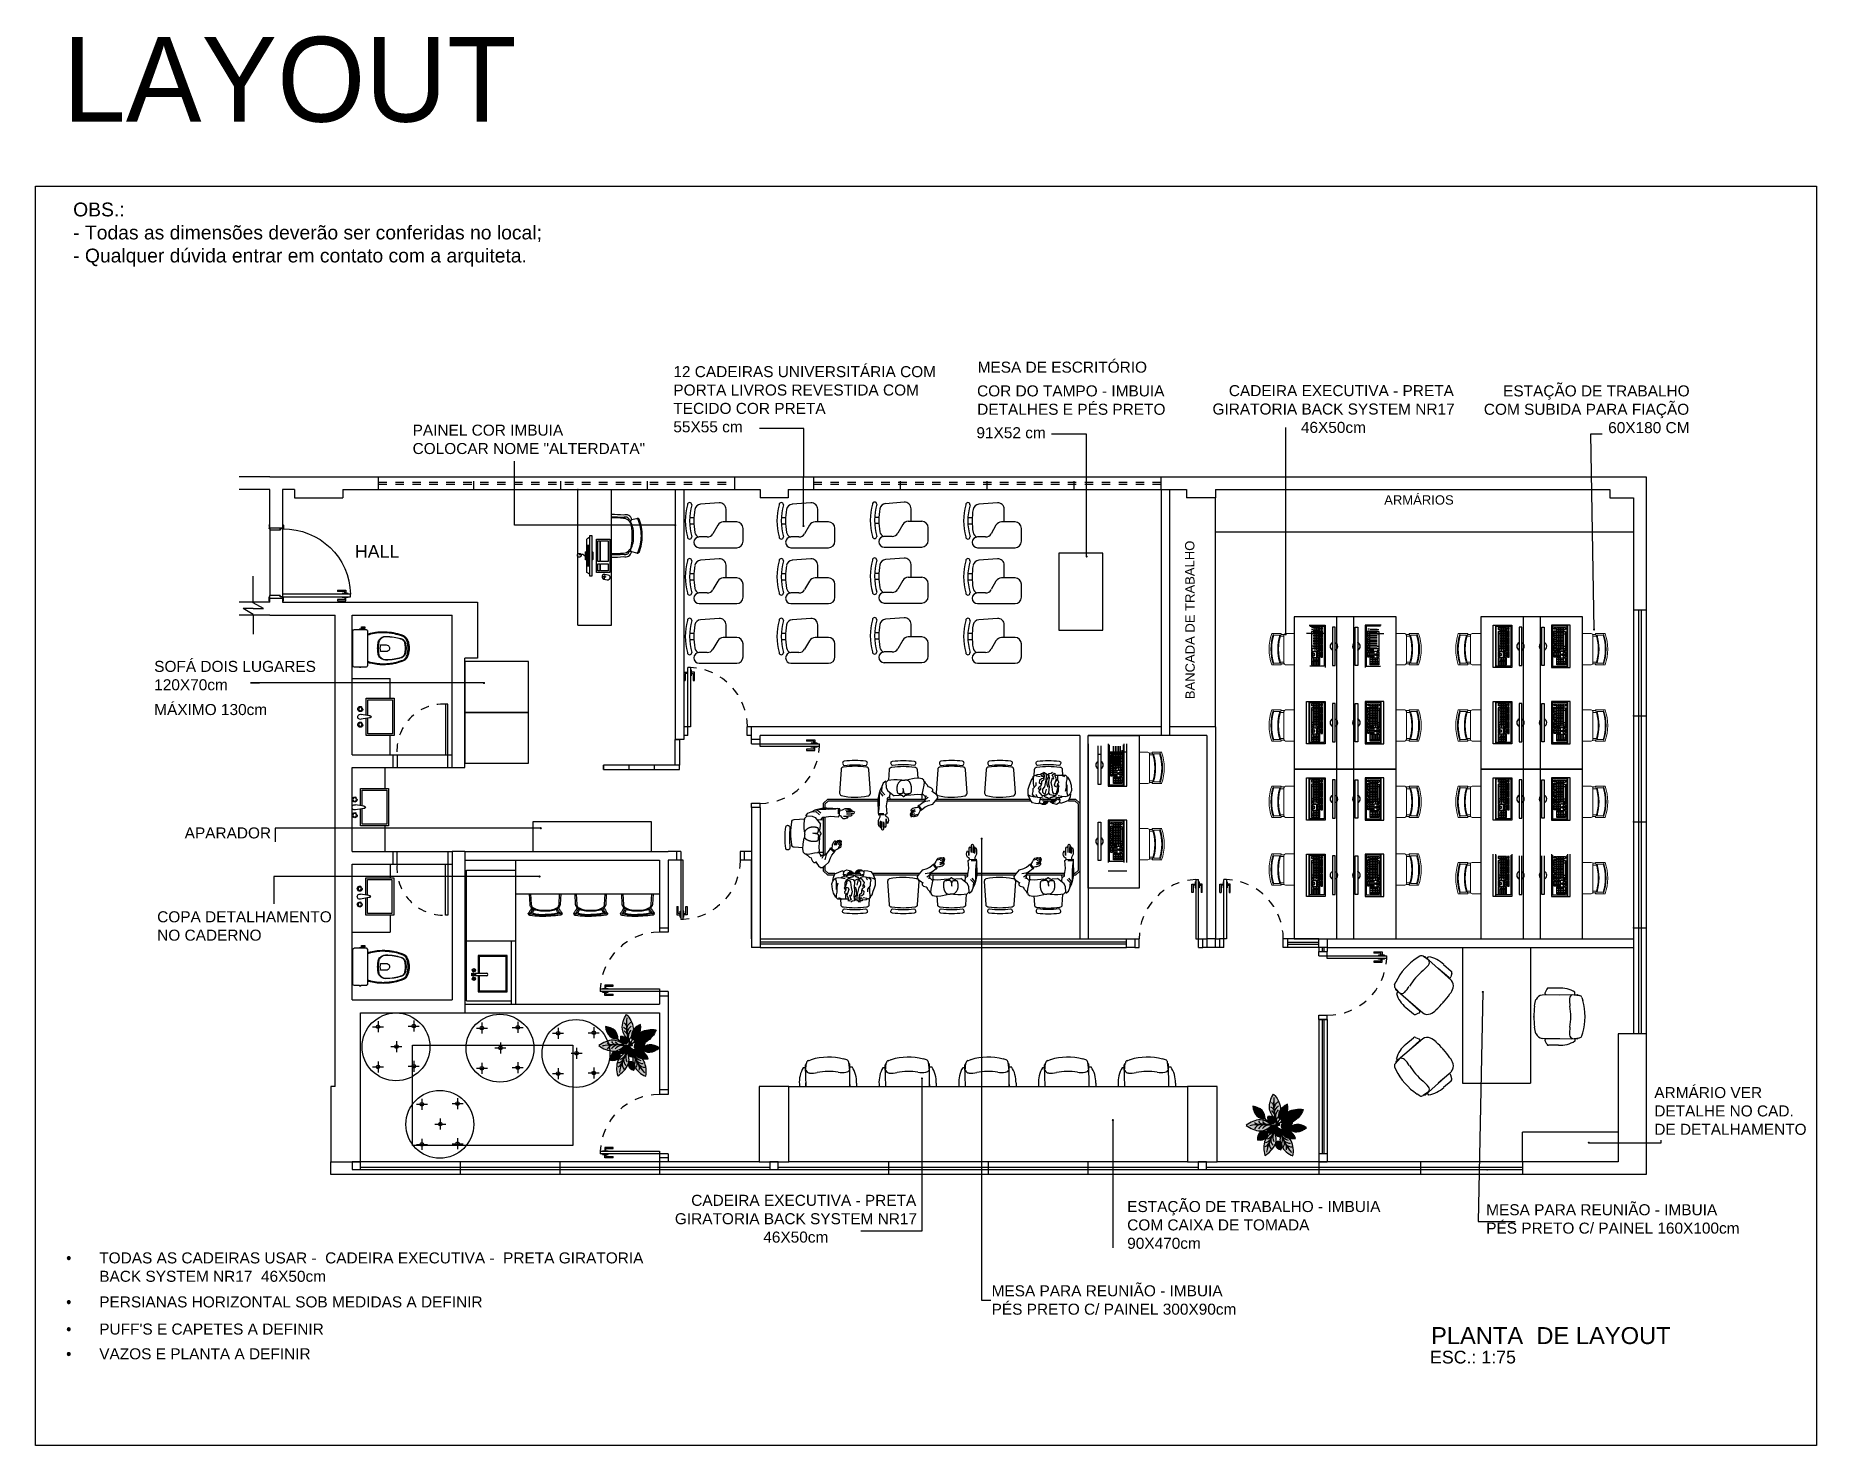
# Model space of a CAD drawing. Header units: millimetres. Extents: x 7034 to 7235, y -465 to -380.
# Drawn here: x 7082.19 to 7103.19, y -396.42 to -379.79 of the extents above; entities that cross this region are included whole.
import ezdxf

# ---------------------------------------------------------------- set-up
doc = ezdxf.new("R2010")
doc.units = ezdxf.units.MM
doc.header["$LTSCALE"] = 0.005
doc.linetypes.add('CONTINUO', pattern=[0])
doc.linetypes.add('DASHED', pattern=[19.05, 12.7, -6.35])
doc.layers.get('0').update_dxf_attribs({"linetype": 'CONTINUO'})
for name, color, linetype in [('- COTAS', 12, 'Continuous'), ('0-COTAS', 12, 'Continuous'), ('252', 252, 'Continuous'), ('A-05', 5, 'Continuous'), ('ARQ-PEITORIAL', 4, 'Continuous'), ('ARQ-TEXTO', 3, 'Continuous'), ('ARQ_ALVENARIA', 6, 'Continuous'), ('ARQ_BLK_ESQUADR', 1, 'Continuous'), ('ARQ_ESQUADRIA', 5, 'Continuous'), ('ARQ_JANELAALTA', 150, 'DASHED'), ('ARQ_MOBILIARIO 1', 8, 'Continuous'), ('ARQ_MOBILIARIO 2', 252, 'Continuous'), ('ARQ_SOLEIRA', 250, 'CONTINUO'), ('ARQ_TXT_AMBIENTE', 3, 'Continuous'), ('JANELA', 10, 'Continuous'), ('MESA', 7, 'Continuous'), ('NN_PISO', 8, 'Continuous'), ('PORTA', 2, 'Continuous')]:
    doc.layers.add(name, color=color, linetype=linetype)
for name, color, linetype, lineweight in [('0-LAYOUT', 250, 'Continuous', 25), ('ARQ-TXT-GER', 250, 'Continuous', 25), ('TEXTO', 7, 'Continuous', 15)]:
    doc.layers.add(name, color=color, linetype=linetype, lineweight=lineweight)
doc.styles.add('50', font='ARIALN.TTF', dxfattribs={"height": 0.1})
doc.styles.add('ARIAL', font='arial.ttf', dxfattribs={"height": 2.5})
doc.styles.add('geometric', font='')
doc.styles.get("Standard").update_dxf_attribs({"font": 'arial.ttf'})
doc.styles.get('geometric').set_extended_font_data('Geometr415 Blk BT')
doc.dimstyles.new('50', dxfattribs={"dimscale": 0, "dimtxt": 0.1, "dimasz": 0.025, "dimexe": 0.05, "dimexo": 0.05, "dimgap": 0.01, "dimtad": 1, "dimdec": 0, "dimlfac": 100, "dimzin": 0, "dimdsep": 46, "dimtxsty": '50', "dimblk": 'DOT', "dimcen": 0.02, "dimclrd": 1, "dimclre": 1, "dimclrt": 7, "dimadec": 0, "dimazin": 0, "dimtfac": 1, "dimtdec": 0, "dimtofl": 0, "dimtmove": 2, "dimatfit": 2, "dimldrblk": 'DOT', "dimfxl": 0.05, "dimtolj": 1, "dimtzin": 0, "dimlwd": -1, "dimarcsym": 0})

msp = doc.modelspace()

# ---------------------------------------------------------------- texts
at = {"layer": 'ARQ-PEITORIAL', "insert": (7082.507, -379.809), "char_height": 1, "attachment_point": 1, "style": 'geometric'}
msp.add_mtext_dynamic_manual_height_columns('LAYOUT', width=13.88843, gutter_width=12.5, heights=[0], dxfattribs=at)
at = {"layer": 'ARQ-TXT-GER', "insert": (7082.629, -381.763), "char_height": 0.16293, "width": 6.25452, "attachment_point": 1, "style": 'ARIAL'}
msp.add_mtext('OBS.:\\P- Todas as dimensões deverão ser conferidas no local;\\P- Qualquer dúvida entrar em contato com a arquiteta.', dxfattribs=at)
at = {"layer": 'ARQ_TXT_AMBIENTE', "attachment_point": 1}
for s, width, gutter_width, heights, insert, char_height in [('12 CADEIRAS UNIVERSITÁRIA COM PORTA LIVROS REVESTIDA COM TECIDO COR PRETA\\P55X55 cm', 3.14775, 12.5, [0], (7089.707, -383.692), 0.13), ('\\pi0.26743;    MESA DE ESCRITÓRIO', 2.72651, 12.5, [0], (7092.826, -383.639), 0.13), ('\\pi0.46266;COR DO TAMPO - IMBUIA\\P\\pi0.46403;DETALHES E PÉS PRETO', 3.12619, 12.5, [0], (7092.826, -383.919), 0.13), ('\\pi-0.0001;    CADEIRA EXECUTIVA - PRETA \\P\\pi0.00894;GIRATORIA BACK SYSTEM NR17  \\P\\pi1.05134;46X50cm', 2.85589, 12.5, [0], (7096.056, -383.916), 0.13), ('\\pi0.35301;ESTAÇÃO DE TRABALHO \\P\\pi0.12582;COM SUBIDA PARA FIAÇÃO\\P\\pi1.592;60X180 CM', 2.53047, 12.5, [0], (7099.139, -383.919), 0.13), ('PAINEL COR IMBUIA\\PCOLOCAR NOME "ALTERDATA"', 2.95139, 12.5, [0.678], (7086.632, -384.382), 0.13), ('\\pi0.96403;91X52 cm', 2.72651, 12.5, [0], (7092.317, -384.412), 0.13), ('    ARMÁRIOS', 2.72651, 12.5, [0], (7097.919, -385.215), 0.11), ('\\pi0.98846;    HALL', 2.72651, 12.5, [0], (7084.73, -385.802), 0.15), ('SOFÁ DOIS LUGARES  120X70cm', 1.99796, 0, [1.193], (7083.585, -387.168), 0.13), ('MÁXIMO 130cm', 1.6969, 0, [0.27], (7083.585, -387.677), 0.13), ('APARADOR', 2.06876, 12.5, [0.607], (7083.944, -389.132), 0.13), ('COPA DETALHAMENTO NO CADERNO', 2.06876, 12.5, [0.607], (7083.62, -390.121), 0.13), ('ARMÁRIO VER DETALHE NO CAD. DE DETALHAMENTO', 1.91117, 12.5, [0.607], (7101.275, -392.194), 0.13), ('\\pi-0.0001;    CADEIRA EXECUTIVA - PRETA \\P\\pi0.00894;GIRATORIA BACK SYSTEM NR17  \\P\\pi1.05134;46X50cm', 2.85589, 12.5, [0], (7089.716, -393.465), 0.13), ('ESTAÇÃO DE TRABALHO - IMBUIA \\PCOM CAIXA DE TOMADA\\P90X470cm', 3.82102, 12.5, [0], (7095.059, -393.538), 0.13), ('MESA PARA REUNIÃO - IMBUIA  PÉS PRETO C/ PAINEL 160X100cm  ', 2.99615, 12.5, [0], (7099.293, -393.576), 0.13), ('\\pi-0.39,l0.59183,t0.59183;{\\fSymbol|b0|i0|c2|p18;·^I}TODAS AS CADEIRAS USAR -  CADEIRA EXECUTIVA -  PRETA GIRATORIA BACK SYSTEM NR17  46X50cm', 7.16587, 0, [0.859], (7082.345, -394.144), 0.13), ('MESA PARA REUNIÃO - IMBUIA  PÉS PRETO C/ PAINEL 300X90cm  ', 3.05619, 12.5, [0], (7093.46, -394.532), 0.13), ('\\pi-0.39,l0.59183,t0.59183;{\\fSymbol|b0|i0|c2|p18;·^I}PERSIANAS HORIZONTAL SOB MEDIDAS A DEFINIR', 7.16587, 0, [0.859], (7082.345, -394.663), 0.13), ("\\pi-0.39,l0.59183,t0.59183;{\\fSymbol|b0|i0|c2|p18;·^I}PUFF'S E CAPETES A DEFINIR", 3.59702, 0, [0.859], (7082.345, -394.983), 0.13), ('\\pi-0.39,l0.59183,t0.59183;{\\fSymbol|b0|i0|c2|p18;·^I}VAZOS E PLANTA A DEFINIR ', 5.33677, 0, [0.859], (7082.345, -395.275), 0.13)]:
    msp.add_mtext_dynamic_manual_height_columns(s, width=width, gutter_width=gutter_width, heights=heights, dxfattribs=dict(at, insert=insert, char_height=char_height))
at = {"layer": 'ARQ_TXT_AMBIENTE', "insert": (7095.747, -387.791), "char_height": 0.11, "attachment_point": 1, "rotation": 90.1507}
msp.add_mtext_dynamic_manual_height_columns('    BANCADA DE TRABALHO', width=3.62555, gutter_width=12.5, heights=[0], dxfattribs=at)
at = {"layer": 'TEXTO', "attachment_point": 1}
for s, insert, char_height in [('PLANTA  DE LAYOUT', (7098.642, -395.025), 0.2), ('ESC.: 1:75', (7098.63, -395.304), 0.15)]:
    msp.add_mtext_dynamic_manual_height_columns(s, width=3.13121, gutter_width=12.5, heights=[0], dxfattribs=dict(at, insert=insert, char_height=char_height))

# ---------------------------------------------------------------- blocks, each defined once
blk = doc.blocks.new('12110333')
at = {"layer": 'PORTA', "color": 1}
for p, q in [((-0.031, 0.746), (0.008, 0.746)), ((-0.031, 0.648), (-0.031, 0.746)), ((-0.017, 0.648), (-0.031, 0.648)), ((-0.017, 0.732), (-0.017, 0.662)), ((0.008, 0.732), (-0.017, 0.732)), ((-0.017, 0.662), (-0.017, 0.648)), ((-0.017, 0.662), (-0.017, 0.662)), ((0.008, 0.774), (0.015, 0.774)), ((0.008, 0.774), (0.008, 0.704)), ((0.008, 0.704), (0.015, 0.704)), ((0.052, 0.774), (0.045, 0.774)), ((0.052, 0.704), (0.045, 0.704)), ((0.052, 0.774), (0.052, 0.704)), ((0.091, 0.746), (0.052, 0.746)), ((0.052, 0.732), (0.077, 0.732)), ((0.077, 0.732), (0.077, 0.662)), ((0.077, 0.662), (0.077, 0.662)), ((0.077, 0.662), (0.077, 0.648)), ((0.091, 0.648), (0.077, 0.648)), ((0.091, 0.648), (0.091, 0.746)), ((0.815, 0), (0.015, 0)), ((0.8, -0.15), (0.03, -0.15))]:
    blk.add_line(p, q, dxfattribs=at)
at = {"layer": 'PORTA'}
for p, q in [((-0.035, 0.005), (-0.035, 0)), ((-0.03, 0.01), (0.01, 0.01)), ((0, 0), (0.015, 0)), ((0.015, 0), (0.015, -0.03)), ((0.815, 0.005), (0.815, 0)), ((0.83, 0), (0.815, 0)), ((0.815, 0), (0.815, -0.03)), ((0.86, 0.01), (0.82, 0.01)), ((0.865, 0.005), (0.865, 0)), ((-0.035, -0.15), (-0.035, -0.15)), ((-0.035, -0.15), (-0.035, -0.155)), ((-0.03, -0.16), (0.01, -0.16)), ((0, -0.15), (0.03, -0.15)), ((0.03, -0.03), (0.015, -0.03)), ((0.015, -0.03), (0.03, -0.03)), ((0.015, -0.15), (0.015, -0.155)), ((0.03, -0.03), (0.03, -0.15)), ((0.815, -0.03), (0.8, -0.03)), ((0.8, -0.03), (0.815, -0.03)), ((0.8, -0.03), (0.8, -0.15)), ((0.83, -0.15), (0.8, -0.15)), ((0.815, -0.15), (0.815, -0.155)), ((0.86, -0.16), (0.82, -0.16)), ((0.865, -0.15), (0.865, -0.155)), ((0.865, -0.15), (0.865, -0.15))]:
    blk.add_line(p, q, dxfattribs=at)
at = {"layer": 'PORTA', "color": 3}
blk.add_lwpolyline([(0.015, 0), (0.015, 0.8), (0.045, 0.8), (0.045, 0)], close=True, dxfattribs=at)
at = {"layer": 'PORTA', "color": 1}
blk.add_arc((0.03, 0.015), 0.785, 358.9053, 88.9053, dxfattribs=at)
at = {"layer": 'PORTA'}
for centre, start, end in [((-0.03, 0.005), 90, 180), ((0.01, 0.005), 0, 90), ((0.82, 0.005), 90, 180), ((0.86, 0.005), 0, 90), ((-0.03, -0.155), 180, 270), ((0.01, -0.155), 270, 0), ((0.82, -0.155), 180, 270), ((0.86, -0.155), 270, 0)]:
    blk.add_arc(centre, 0.005, start, end, dxfattribs=at)
blk = doc.blocks.new('A$C778229A4')
at = {"layer": '0-LAYOUT', "linetype": 'Continuous'}
for p, q in [((557, 738), (252, 714)), ((671, 423), (671, 632)), ((72, 494), (142, 494)), ((142, 388), (72, 388)), ((534, 370), (454, 230)), ((847, 423), (626, 423)), ((953, 106), (953, 318)), ((362, 176), (230, 176)), ((230, 0), (847, 0))]:
    blk.add_line(p, q, dxfattribs=at)
for centre, radius, start, end in [((1004, 441), 1004, 164.7235, 195.2765), ((71, 706), 35.3, 0, 180), ((1075, 441), 1004, 164.7235, 195.2765), ((1284, 441), 1143, 170.4765, 189.5235), ((261, 609), 106, 94.3987, 168.3055), ((565, 632), 106, 0, 94.3987), ((626, 318), 106, 90, 150.2551), ((847, 318), 106, 0, 90), ((71, 176), 35.3, 180, 0), ((230, 88), 88.2, 90, 270), ((261, 273), 106, 191.6945, 247.1849), ((362, 282), 106, 270, 330.2551), ((847, 106), 106, 270, 0)]:
    blk.add_arc(centre, radius, start, end, dxfattribs=at)
blk = doc.blocks.new('vafres')
at = {"lineweight": 13, "ltscale": 0.2}
for p, q in [((2157.847, 914.648), (2157.847, 914.535)), ((2157.868, 914.552), (2157.868, 914.624)), ((2158.196, 914.552), (2158.196, 914.624)), ((2158.216, 914.648), (2158.216, 914.535)), ((2157.847, 914.484), (2157.847, 914.381)), ((2157.857, 914.539), (2157.857, 914.502)), ((2158.196, 914.504), (2157.868, 914.504)), ((2157.878, 914.504), (2157.878, 914.545)), ((2158.186, 914.504), (2158.186, 914.545)), ((2158.206, 914.539), (2158.206, 914.502)), ((2158.216, 914.484), (2158.216, 914.381))]:
    blk.add_line(p, q, dxfattribs=at)
for centre, radius, start, end in [((2158.032, 914.109), 0.569, 71.0753, 108.9246), ((2158.032, 914.089), 0.569, 71.0753, 108.9246), ((2158.032, 913.997), 0.569, 71.0753, 108.9246), ((2158.032, 914.079), 0.569, 73.2016, 106.7984), ((2158.032, 914.079), 0.569, 73.2016, 106.7984), ((2158.032, 914.007), 0.569, 73.2016, 106.7984), ((2157.868, 914.484), 0.0205, 90, 180), ((2158.196, 914.484), 0.0205, 360, 90)]:
    blk.add_arc(centre, radius, start, end, dxfattribs=at)
blk = doc.blocks.new('cbtorb2')
at = {"layer": '252'}
for p, q in [((-0.01, -0.09), (-0.024, -0.008)), ((-0.009, -0.097), (-0.01, -0.09)), ((0.009, -0.097), (0.01, -0.09)), ((0.01, -0.09), (0.024, -0.008))]:
    blk.add_line(p, q, dxfattribs=at)
for centre in [(-0.077, 0), (0.077, 0)]:
    blk.add_circle(centre, 0.017, dxfattribs=at)
for centre, radius, start, end in [((-0.077, 0), 0.025, 341.1513, 198.8487), ((0, 0), 0.025, 341.1513, 198.8487), ((0.077, 0), 0.025, 341.1513, 198.8487), ((-0.077, 0), 0.025, 198.8487, 216.2316), ((-0.093, -0.032), 0.0177, 22.7472, 105.6562), ((-0.077, 0), 0.025, 272.1718, 341.1513), ((0, -0.094), 0.0106, 161.2845, 18.7155), ((0, -0.092), 0.0103, 210.8046, 329.1954), ((0.077, 0), 0.025, 198.8487, 216.2316), ((0.062, -0.032), 0.0177, 22.7472, 105.6562), ((0.077, 0), 0.025, 272.1718, 341.1513)]:
    blk.add_arc(centre, radius, start, end, dxfattribs=at)
blk = doc.blocks.new('Baci01p')
for points in [[(0.17, 0), (0.17, 0.205, 0.059373), (0.169, 0.21, 0.333509), (0.154, 0.222), (0.135, 0.222), (0.104, 0.222), (0.094, 0.222), (0.094, 0.225, 0.252251), (0.094, 0.225, 0.160103), (0.085, 0.228, 0.160103), (0.076, 0.225, 0.252251), (0.076, 0.225), (0.076, 0.222), (0.017, 0.222, 0.327853), (0, 0.207, 0.087637), (0, 0.204), (0, 0), (0, -0.204, 0.087637), (0, -0.207, 0.327853), (0.017, -0.222), (0.076, -0.222), (0.076, -0.225, 0.252251), (0.076, -0.225, 0.160103), (0.085, -0.228, 0.160103), (0.094, -0.225, 0.252251), (0.094, -0.225), (0.094, -0.222), (0.104, -0.222), (0.104, -0.236), (0.102, -0.236), (0.102, -0.252), (0.12, -0.252), (0.138, -0.252), (0.138, -0.236), (0.135, -0.236), (0.135, -0.222), (0.154, -0.222, 0.333509), (0.169, -0.21, 0.059373), (0.17, -0.205)], [(0.291, 0, 0.041331), (0.296, -0.061, 0.129345), (0.313, -0.104, 0.234638), (0.385, -0.14, 0.044666), (0.486, -0.132, 0.031515), (0.566, -0.114, 0.151063), (0.599, -0.095, 0.148094), (0.619, -0.059, 0.031073), (0.621, -0.045, 0.035055), (0.626, 0, 0.035055), (0.621, 0.045, 0.031073), (0.619, 0.059, 0.148094), (0.599, 0.095, 0.151063), (0.566, 0.114, 0.031515), (0.486, 0.132, 0.044666), (0.385, 0.14, 0.234638), (0.313, 0.104, 0.129345), (0.296, 0.061, 0.041331)], [(0.297, 0, -0.041434), (0.301, 0.06, -0.129651), (0.317, 0.1, -0.234583), (0.385, 0.134, -0.044678), (0.485, 0.126, -0.031614), (0.565, 0.108, -0.152477), (0.595, 0.091, -0.148725), (0.613, 0.057, -0.031624), (0.615, 0.044, -0.035113), (0.619, 0, -0.035113), (0.615, -0.044, -0.031624), (0.613, -0.057, -0.148725), (0.595, -0.091, -0.152477), (0.565, -0.108, -0.031614), (0.485, -0.126, -0.044678), (0.385, -0.134, -0.234583), (0.317, -0.1, -0.129651), (0.301, -0.06, -0.041434)], [(0.391, -0.04, 0.164444), (0.415, -0.032, 0.245936), (0.43, 0, 0.245936), (0.415, 0.032, 0.164444), (0.391, 0.04), (0.326, 0.04, 0.108885), (0.326, -0.04)]]:
    blk.add_lwpolyline(points, format="xyb", close=True)
for points in [[(0.076, 0.222), (0.094, 0.222)], [(0.093, 0.225), (0.085, 0.225), (0.077, 0.225)], [(0.076, -0.222), (0.094, -0.222)], [(0.093, -0.225), (0.085, -0.225), (0.077, -0.225)], [(0.104, -0.222), (0.135, -0.222)], [(0.104, -0.236), (0.12, -0.236), (0.135, -0.236)]]:
    blk.add_lwpolyline(points)
for points in [[(0.17, -0.167, -0.003882), (0.205, -0.177, 0.024258), (0.285, -0.191, 0.02486), (0.335, -0.194, 0.033324), (0.385, -0.194, 0.02486), (0.425, -0.191, 0.012268), (0.475, -0.184, 0.015806), (0.525, -0.172, 0.026699), (0.575, -0.157, 0.021919), (0.595, -0.149, 0.174675), (0.643, -0.1, 0.045452), (0.653, -0.07, 0.022856), (0.656, -0.057, 0.041289), (0.66, -0.03, 0.052091), (0.661, -0.023, 0.04333), (0.661, 0, 0.04333), (0.661, 0.023, 0.052091), (0.66, 0.03, 0.041289), (0.656, 0.057, 0.022856), (0.653, 0.07, 0.045452), (0.643, 0.1, 0.174675), (0.595, 0.149, 0.021919), (0.575, 0.157, 0.026699), (0.525, 0.172, 0.015806), (0.475, 0.184, 0.012268), (0.425, 0.191, 0.02486), (0.385, 0.194, 0.033324), (0.335, 0.194, 0.02486), (0.285, 0.191, 0.024258), (0.205, 0.177, -0.003882), (0.17, 0.167)], [(0.173, 0.155, 0.003849), (0.208, 0.165, -0.027799), (0.298, 0.18, -0.018883), (0.336, 0.183, -0.033646), (0.384, 0.182, -0.016781), (0.411, 0.18, -0.015438), (0.473, 0.172, -0.023716), (0.546, 0.154, -0.013571), (0.571, 0.146, -0.02186), (0.59, 0.139, -0.173345), (0.633, 0.095, -0.045814), (0.641, 0.067, -0.024058), (0.644, 0.055, -0.042614), (0.648, 0.029, -0.066108), (0.649, 0.023, -0.047154), (0.649, 0, -0.047154), (0.649, -0.023, -0.066108), (0.648, -0.029, -0.042614), (0.644, -0.055, -0.024058), (0.641, -0.067, -0.045814), (0.633, -0.095, -0.173345), (0.59, -0.139, -0.02186), (0.571, -0.146, -0.013571), (0.546, -0.154, -0.023716), (0.473, -0.172, -0.015438), (0.411, -0.18, -0.016781), (0.384, -0.182, -0.033646), (0.336, -0.183, -0.018883), (0.298, -0.18, -0.027799), (0.208, -0.165, 0.003849), (0.173, -0.155)]]:
    blk.add_lwpolyline(points, format="xyb")
blk = doc.blocks.new('_DOT')
at = {"color": 0, "linetype": 'ByBlock'}
blk.add_line((-0.5, 0), (-1, 0), dxfattribs=at)
at = {"color": 0, "linetype": 'ByBlock', "const_width": 0.5}
blk.add_lwpolyline([(-0.25, 0, 1), (0.25, 0, 1)], format="xyb", close=True, dxfattribs=at)
blk = doc.blocks.new('DOT')
at = {"layer": 'ARQ-TEXTO', "color": 0, "linetype": 'ByBlock'}
blk.add_line((-0.5, 0), (-1, 0), dxfattribs=at)
at = {"layer": 'ARQ-TEXTO', "color": 0, "linetype": 'ByBlock', "const_width": 0.5}
blk.add_lwpolyline([(-0.25, 0, 1), (0.25, 0, 1)], format="xyb", close=True, dxfattribs=at)
blk = doc.blocks.new('A$C133811AD')
at = {"layer": 'ARQ_ESQUADRIA'}
for p, q in [((0.655, 1.347), (0.694, 1.347)), ((0.655, 1.249), (0.655, 1.347)), ((0.694, 1.333), (0.669, 1.333)), ((0.669, 1.333), (0.669, 1.263)), ((0.669, 1.263), (0.669, 1.263)), ((0.669, 1.263), (0.669, 1.249)), ((0.694, 1.375), (0.694, 1.305)), ((0.694, 1.375), (0.701, 1.375)), ((0.694, 1.305), (0.701, 1.305)), ((0.731, 1.401), (0.701, 1.401)), ((0.701, 0.701), (0.701, 1.401)), ((0.731, 1.401), (0.731, 0.701)), ((0.738, 1.375), (0.731, 1.375)), ((0.738, 1.305), (0.731, 1.305)), ((0.738, 1.375), (0.738, 1.305)), ((0.777, 1.347), (0.738, 1.347)), ((0.738, 1.333), (0.763, 1.333)), ((0.763, 1.333), (0.763, 1.263)), ((0.763, 1.263), (0.763, 1.249)), ((0.763, 1.263), (0.763, 1.263)), ((0.777, 1.249), (0.777, 1.347)), ((0.655, 1.249), (0.669, 1.249)), ((0.763, 1.249), (0.777, 1.249)), ((0.701, 0.701), (0.651, 0.701)), ((0.701, 0.601), (0.701, 0.701)), ((0.731, 0.701), (0.701, 0.701)), ((1.401, 0.601), (1.401, 0.701)), ((1.451, 0.701), (1.401, 0.701)), ((0.701, 0.601), (0.651, 0.601)), ((1.451, 0.601), (1.401, 0.601))]:
    blk.add_line(p, q, dxfattribs=at)
at = {"layer": 'ARQ_JANELAALTA'}
blk.add_arc((0.701, 0.701), 0.701, 0, 87.4911, dxfattribs=at)
blk = doc.blocks.new('folha Ant')
at = {"layer": 'MESA', "ltscale": 0.8}
h = blk.add_hatch(color=35, dxfattribs=at)
h.dxf.hatch_style = 1
h.set_gradient(color1=(179, 116, 77), color2=(114, 74, 49), one_color=1, tint=0.32, name='CURVED')
h.paths.add_polyline_path([(0.05, 0), (0.049, 0.006, 0.033108), (0, 0, 0.809082), (0.002, -0.006, -0.032777)])
h.paths.add_polyline_path([(0.097, 0.005, 0.033108), (0.049, 0.006), (0.05, 0, -0.032777), (0.098, -0.001), (0.095, 0.003)])
h = blk.add_hatch(color=85, dxfattribs=at)
h.dxf.hatch_style = 1
h.set_gradient(color1=(103, 159, 96), color2=(52, 80, 48), one_color=1, tint=0.25)
h.paths.add_polyline_path([(0.353, 0.007, -0.09675), (0.099, 0.007, 0.007527), (0.095, 0.003, 0.014292), (0.102, -0.005, 0.086654)])
h = blk.add_hatch(color=85, dxfattribs=at)
h.dxf.hatch_style = 1
h.set_gradient(color1=(103, 159, 96), color2=(179, 207, 175), one_color=1, tint=0.75, name='INVCURVED')
h.paths.add_polyline_path([(0.227, 0.068, 0.199512), (0.099, 0.007, 0.09675), (0.353, 0.007, -0.086654), (0.102, -0.005, 0.192489), (0.227, -0.062, 0.158608), (0.395, 0.003, 0.158608)])
blk.add_lwpolyline([(0.098, -0.001), (0.095, 0.003), (0.097, 0.005, 0.066288), (0, 0, 0.809082), (0.002, -0.006, -0.065625)], format="xyb", close=True, dxfattribs=at)
for centre, radius, start, end in [((0.236, -0.116), 0.184, 92.9121, 139.7695), ((0.236, 0.122), 0.184, 220.2305, 267.0879), ((0.224, 0.658), 0.664, 259.119, 281.2235), ((0.191, 0.72), 0.731, 263.0097, 282.8199), ((0.114, 0.119), 0.119, 277.6411, 318.482), ((0.151, 0.101), 0.113, 290.5634, 330.4539), ((0.211, -0.224), 0.292, 50.9055, 86.9554), ((0.211, 0.229), 0.292, 273.0446, 309.0945), ((0.212, 0.088), 0.0955, 283.0013, 333.1911), ((0.113, -0.124), 0.121, 41.7528, 70.1061), ((0.185, -0.082), 0.0727, 27.7376, 79.2347), ((0.238, -0.1), 0.0902, 48.8027, 88.011)]:
    blk.add_arc(centre, radius, start, end, dxfattribs=at)
blk = doc.blocks.new('folha A')
at = {"layer": 'MESA', "ltscale": 0.8}
h = blk.add_hatch(color=7, dxfattribs=at)
h.dxf.hatch_style = 1
h.set_gradient(color1=(237, 238, 238), one_color=1, tint=1)
h.paths.add_polyline_path([(0.15, 0, 0.256909), (0.054, 0.05, 0.240303), (0.003, 0.008, -0.358381), (0.049, 0.031, 0.270233), (0, 0, -0.348977), (0.036, 0.015, 0.25095), (0.004, 0, -0.245389), (0.03, 0.008, 0.153246), (0.008, 0, 0.15184), (0.03, -0.008, 0.001374), (0.03, -0.008, -0.245389), (0.004, 0, 0.25095), (0.036, -0.015, -0.348977), (0, 0, 0.270233), (0.049, -0.031, -0.358381), (0.003, -0.008, 0.240303), (0.054, -0.05, 0.256909)])
edge = h.paths.add_edge_path(flags=16)
edge.add_arc((0.01, 0.055), 0.0552, 269.916, 271.4154, ccw=False)
edge.add_arc((0.011, -0.049), 0.0487, 89.8163, 91.5152, ccw=False)
edge.add_arc((0.01, 0.055), 0.0552, 271.4154, 288.9745)
edge.add_spline(control_points=[(0.028, 0.003), (0.028, 0.003), (0.03, 0.003), (0.032, 0.002), (0.034, 0.002)], knot_values=[0.247151, 0.247151, 0.247151, 0.247151, 0.247786, 0.253074, 0.253074, 0.253074, 0.253074], degree=3, periodic=0)
edge.add_spline(control_points=[(0.034, 0.002), (0.035, 0.002), (0.036, 0.002), (0.037, 0.002)], knot_values=[0.243636, 0.243636, 0.243636, 0.243636, 0.247151, 0.247151, 0.247151, 0.247151], degree=3, periodic=0)
edge.add_spline(control_points=[(0.037, 0.002), (0.039, 0.002), (0.04, 0.001), (0.042, 0.001), (0.043, 0.001)], knot_values=[0.23773, 0.23773, 0.23773, 0.23773, 0.241748, 0.243636, 0.243636, 0.243636, 0.243636], degree=3, periodic=0)
edge.add_spline(control_points=[(0.043, 0.001), (0.044, 0.001), (0.045, 0.001), (0.046, 0.001)], knot_values=[0.234818, 0.234818, 0.234818, 0.234818, 0.23773, 0.23773, 0.23773, 0.23773], degree=3, periodic=0)
edge.add_spline(control_points=[(0.046, 0.001), (0.047, 0.001), (0.049, 0.001), (0.05, 0.001)], knot_values=[0.230931, 0.230931, 0.230931, 0.230931, 0.234818, 0.234818, 0.234818, 0.234818], degree=3, periodic=0)
edge.add_spline(control_points=[(0.05, 0.001), (0.051, 0.001), (0.053, 0.001), (0.054, 0.001)], knot_values=[0.226471, 0.226471, 0.226471, 0.226471, 0.230931, 0.230931, 0.230931, 0.230931], degree=3, periodic=0)
edge.add_spline(control_points=[(0.054, 0.001), (0.055, 0.001), (0.056, 0.001), (0.058, 0.001), (0.059, 0.001)], knot_values=[0.221526, 0.221526, 0.221526, 0.221526, 0.222579, 0.226471, 0.226471, 0.226471, 0.226471], degree=3, periodic=0)
edge.add_spline(control_points=[(0.059, 0.001), (0.061, 0.001), (0.062, 0.001), (0.064, 0.002)], knot_values=[0.217168, 0.217168, 0.217168, 0.217168, 0.221526, 0.221526, 0.221526, 0.221526], degree=3, periodic=0)
edge.add_spline(control_points=[(0.064, 0.002), (0.065, 0.002), (0.066, 0.002), (0.067, 0.003), (0.067, 0.003)], knot_values=[0.213164, 0.213164, 0.213164, 0.213164, 0.216463, 0.217168, 0.217168, 0.217168, 0.217168], degree=3, periodic=0)
edge.add_spline(control_points=[(0.067, 0.003), (0.068, 0.004), (0.07, 0.004), (0.072, 0.005), (0.072, 0.005)], knot_values=[0.207777, 0.207777, 0.207777, 0.207777, 0.211372, 0.213164, 0.213164, 0.213164, 0.213164], degree=3, periodic=0)
edge.add_spline(control_points=[(0.072, 0.005), (0.073, 0.005), (0.074, 0.005), (0.076, 0.004), (0.076, 0.004)], knot_values=[0.203445, 0.203445, 0.203445, 0.203445, 0.204995, 0.207777, 0.207777, 0.207777, 0.207777], degree=3, periodic=0)
edge.add_spline(control_points=[(0.076, 0.004), (0.076, 0.004), (0.077, 0.003), (0.077, 0.001), (0.076, 0), (0.076, 0)], knot_values=[0.199694, 0.199694, 0.199694, 0.199694, 0.199863, 0.203137, 0.203445, 0.203445, 0.203445, 0.203445], degree=3, periodic=0)
edge.add_spline(control_points=[(0.076, 0), (0.076, -0.001), (0.076, -0.002), (0.075, -0.002), (0.075, -0.003)], knot_values=[0.196756, 0.196756, 0.196756, 0.196756, 0.198903, 0.199694, 0.199694, 0.199694, 0.199694], degree=3, periodic=0)
edge.add_spline(control_points=[(0.075, -0.003), (0.074, -0.003), (0.073, -0.004), (0.073, -0.004), (0.072, -0.004)], knot_values=[0.193643, 0.193643, 0.193643, 0.193643, 0.195869, 0.196756, 0.196756, 0.196756, 0.196756], degree=3, periodic=0)
edge.add_spline(control_points=[(0.072, -0.004), (0.071, -0.005), (0.069, -0.005), (0.068, -0.005)], knot_values=[0.189135, 0.189135, 0.189135, 0.189135, 0.193643, 0.193643, 0.193643, 0.193643], degree=3, periodic=0)
edge.add_spline(control_points=[(0.068, -0.005), (0.068, -0.005), (0.067, -0.006), (0.066, -0.006), (0.065, -0.006)], knot_values=[0.186092, 0.186092, 0.186092, 0.186092, 0.186502, 0.189135, 0.189135, 0.189135, 0.189135], degree=3, periodic=0)
edge.add_spline(control_points=[(0.065, -0.006), (0.063, -0.006), (0.062, -0.006), (0.061, -0.006)], knot_values=[0.182083, 0.182083, 0.182083, 0.182083, 0.186092, 0.186092, 0.186092, 0.186092], degree=3, periodic=0)
edge.add_spline(control_points=[(0.061, -0.006), (0.06, -0.006), (0.058, -0.006), (0.057, -0.006)], knot_values=[0.178391, 0.178391, 0.178391, 0.178391, 0.182083, 0.182083, 0.182083, 0.182083], degree=3, periodic=0)
edge.add_spline(control_points=[(0.057, -0.006), (0.057, -0.006), (0.056, -0.006), (0.054, -0.006), (0.053, -0.006)], knot_values=[0.17468, 0.17468, 0.17468, 0.17468, 0.175797, 0.178391, 0.178391, 0.178391, 0.178391], degree=3, periodic=0)
edge.add_spline(control_points=[(0.053, -0.006), (0.052, -0.006), (0.052, -0.006), (0.051, -0.006)], knot_values=[0.171864, 0.171864, 0.171864, 0.171864, 0.17468, 0.17468, 0.17468, 0.17468], degree=3, periodic=0)
edge.add_spline(control_points=[(0.051, -0.006), (0.049, -0.006), (0.048, -0.006), (0.047, -0.006)], knot_values=[0.16826, 0.16826, 0.16826, 0.16826, 0.171864, 0.171864, 0.171864, 0.171864], degree=3, periodic=0)
edge.add_spline(control_points=[(0.047, -0.006), (0.045, -0.006), (0.043, -0.006), (0.041, -0.006), (0.041, -0.006)], knot_values=[0.162342, 0.162342, 0.162342, 0.162342, 0.167388, 0.16826, 0.16826, 0.16826, 0.16826], degree=3, periodic=0)
edge.add_spline(control_points=[(0.041, -0.006), (0.04, -0.005), (0.039, -0.005), (0.037, -0.005)], knot_values=[0.158654, 0.158654, 0.158654, 0.158654, 0.162342, 0.162342, 0.162342, 0.162342], degree=3, periodic=0)
edge.add_spline(control_points=[(0.037, -0.005), (0.037, -0.005), (0.036, -0.005), (0.035, -0.005)], knot_values=[0.156033, 0.156033, 0.156033, 0.156033, 0.158654, 0.158654, 0.158654, 0.158654], degree=3, periodic=0)
edge.add_spline(control_points=[(0.035, -0.005), (0.033, -0.004), (0.032, -0.004), (0.03, -0.004), (0.029, -0.004)], knot_values=[0.15048, 0.15048, 0.15048, 0.15048, 0.154549, 0.156033, 0.156033, 0.156033, 0.156033], degree=3, periodic=0)
edge.add_arc((0.011, -0.049), 0.0487, 67.7054, 89.8163)
at = {"layer": 'MESA', "lineweight": 5, "ltscale": 0.8}
h = blk.add_hatch(color=83, dxfattribs=at)
h.dxf.hatch_style = 1
h.set_gradient(color1=(117, 211, 105), one_color=1, tint=1)
h.paths.add_polyline_path([(0.049, 0.031, 0.358381), (0.003, 0.008, 0.02724), (0, 0, -0.270233)])
h.paths.add_polyline_path([(0.004, 0, -0.25095), (0.036, 0.015, 0.348977), (0, 0, 0.348977), (0.036, -0.015, -0.25095)])
h.paths.add_polyline_path([(0.03, 0.008, 0.245389), (0.004, 0, 0.245389), (0.03, -0.008, -0.153246), (0.008, 0, -0.153246)], flags=17)
h.paths.add_polyline_path([(0, 0, 0.02724), (0.003, -0.008, 0.358381), (0.049, -0.031, -0.270233)])
h = blk.add_hatch(color=95, dxfattribs=at)
h.dxf.hatch_style = 1
h.set_gradient(color1=(68, 182, 53), color2=(121, 213, 109), one_color=1, tint=0.63, name='CYLINDER')
edge = h.paths.add_edge_path()
edge.add_spline(control_points=[(0.072, -0.004), (0.073, -0.004), (0.073, -0.004), (0.074, -0.003), (0.075, -0.003)], knot_values=[0.193643, 0.193643, 0.193643, 0.193643, 0.194531, 0.196756, 0.196756, 0.196756, 0.196756], degree=3, periodic=0)
edge.add_spline(control_points=[(0.075, -0.003), (0.075, -0.002), (0.076, -0.002), (0.076, -0.001), (0.076, 0)], knot_values=[0.196756, 0.196756, 0.196756, 0.196756, 0.197548, 0.199694, 0.199694, 0.199694, 0.199694], degree=3, periodic=0)
edge.add_spline(control_points=[(0.076, 0), (0.076, 0), (0.077, 0.001), (0.077, 0.003), (0.076, 0.004), (0.076, 0.004)], knot_values=[0.199694, 0.199694, 0.199694, 0.199694, 0.200002, 0.203276, 0.203445, 0.203445, 0.203445, 0.203445], degree=3, periodic=0)
edge.add_spline(control_points=[(0.076, 0.004), (0.076, 0.004), (0.074, 0.005), (0.073, 0.005), (0.072, 0.005)], knot_values=[0.203445, 0.203445, 0.203445, 0.203445, 0.206228, 0.207777, 0.207777, 0.207777, 0.207777], degree=3, periodic=0)
edge.add_spline(control_points=[(0.072, 0.005), (0.072, 0.005), (0.07, 0.004), (0.068, 0.004), (0.067, 0.003)], knot_values=[0.207777, 0.207777, 0.207777, 0.207777, 0.20957, 0.213164, 0.213164, 0.213164, 0.213164], degree=3, periodic=0)
edge.add_spline(control_points=[(0.067, 0.003), (0.067, 0.003), (0.066, 0.002), (0.065, 0.002), (0.064, 0.002)], knot_values=[0.213164, 0.213164, 0.213164, 0.213164, 0.213868, 0.217168, 0.217168, 0.217168, 0.217168], degree=3, periodic=0)
edge.add_spline(control_points=[(0.064, 0.002), (0.062, 0.001), (0.061, 0.001), (0.059, 0.001)], knot_values=[0.217168, 0.217168, 0.217168, 0.217168, 0.221526, 0.221526, 0.221526, 0.221526], degree=3, periodic=0)
edge.add_spline(control_points=[(0.059, 0.001), (0.058, 0.001), (0.056, 0.001), (0.055, 0.001), (0.054, 0.001)], knot_values=[0.221526, 0.221526, 0.221526, 0.221526, 0.225418, 0.226471, 0.226471, 0.226471, 0.226471], degree=3, periodic=0)
edge.add_spline(control_points=[(0.054, 0.001), (0.053, 0.001), (0.051, 0.001), (0.05, 0.001)], knot_values=[0.226471, 0.226471, 0.226471, 0.226471, 0.230931, 0.230931, 0.230931, 0.230931], degree=3, periodic=0)
edge.add_spline(control_points=[(0.05, 0.001), (0.049, 0.001), (0.047, 0.001), (0.046, 0.001)], knot_values=[0.230931, 0.230931, 0.230931, 0.230931, 0.234818, 0.234818, 0.234818, 0.234818], degree=3, periodic=0)
edge.add_spline(control_points=[(0.046, 0.001), (0.045, 0.001), (0.044, 0.001), (0.043, 0.001)], knot_values=[0.234818, 0.234818, 0.234818, 0.234818, 0.23773, 0.23773, 0.23773, 0.23773], degree=3, periodic=0)
edge.add_spline(control_points=[(0.043, 0.001), (0.042, 0.001), (0.04, 0.001), (0.039, 0.002), (0.037, 0.002)], knot_values=[0.23773, 0.23773, 0.23773, 0.23773, 0.239619, 0.243636, 0.243636, 0.243636, 0.243636], degree=3, periodic=0)
edge.add_spline(control_points=[(0.037, 0.002), (0.036, 0.002), (0.035, 0.002), (0.034, 0.002)], knot_values=[0.243636, 0.243636, 0.243636, 0.243636, 0.247151, 0.247151, 0.247151, 0.247151], degree=3, periodic=0)
edge.add_spline(control_points=[(0.034, 0.002), (0.032, 0.002), (0.03, 0.003), (0.028, 0.003), (0.028, 0.003)], knot_values=[0.247151, 0.247151, 0.247151, 0.247151, 0.25244, 0.253074, 0.253074, 0.253074, 0.253074], degree=3, periodic=0)
edge.add_arc((0.011, 0.049), 0.0487, 271.5152, 290.2274, ccw=False)
edge.add_arc((0.011, -0.049), 0.0487, 67.7054, 88.4848, ccw=False)
edge.add_spline(control_points=[(0.029, -0.004), (0.03, -0.004), (0.032, -0.004), (0.033, -0.004), (0.035, -0.005)], knot_values=[0.15048, 0.15048, 0.15048, 0.15048, 0.151964, 0.156033, 0.156033, 0.156033, 0.156033], degree=3, periodic=0)
edge.add_spline(control_points=[(0.035, -0.005), (0.036, -0.005), (0.037, -0.005), (0.037, -0.005)], knot_values=[0.156033, 0.156033, 0.156033, 0.156033, 0.158654, 0.158654, 0.158654, 0.158654], degree=3, periodic=0)
edge.add_spline(control_points=[(0.037, -0.005), (0.039, -0.005), (0.04, -0.005), (0.041, -0.006)], knot_values=[0.158654, 0.158654, 0.158654, 0.158654, 0.162342, 0.162342, 0.162342, 0.162342], degree=3, periodic=0)
edge.add_spline(control_points=[(0.041, -0.006), (0.041, -0.006), (0.043, -0.006), (0.045, -0.006), (0.047, -0.006)], knot_values=[0.162342, 0.162342, 0.162342, 0.162342, 0.163214, 0.16826, 0.16826, 0.16826, 0.16826], degree=3, periodic=0)
edge.add_spline(control_points=[(0.047, -0.006), (0.048, -0.006), (0.049, -0.006), (0.051, -0.006)], knot_values=[0.16826, 0.16826, 0.16826, 0.16826, 0.171864, 0.171864, 0.171864, 0.171864], degree=3, periodic=0)
edge.add_spline(control_points=[(0.051, -0.006), (0.052, -0.006), (0.052, -0.006), (0.053, -0.006)], knot_values=[0.171864, 0.171864, 0.171864, 0.171864, 0.17468, 0.17468, 0.17468, 0.17468], degree=3, periodic=0)
edge.add_spline(control_points=[(0.053, -0.006), (0.054, -0.006), (0.056, -0.006), (0.057, -0.006), (0.057, -0.006)], knot_values=[0.17468, 0.17468, 0.17468, 0.17468, 0.177274, 0.178391, 0.178391, 0.178391, 0.178391], degree=3, periodic=0)
edge.add_spline(control_points=[(0.057, -0.006), (0.058, -0.006), (0.06, -0.006), (0.061, -0.006)], knot_values=[0.178391, 0.178391, 0.178391, 0.178391, 0.182083, 0.182083, 0.182083, 0.182083], degree=3, periodic=0)
edge.add_spline(control_points=[(0.061, -0.006), (0.062, -0.006), (0.063, -0.006), (0.065, -0.006)], knot_values=[0.182083, 0.182083, 0.182083, 0.182083, 0.186092, 0.186092, 0.186092, 0.186092], degree=3, periodic=0)
edge.add_spline(control_points=[(0.065, -0.006), (0.066, -0.006), (0.067, -0.006), (0.068, -0.005), (0.068, -0.005)], knot_values=[0.186092, 0.186092, 0.186092, 0.186092, 0.188726, 0.189135, 0.189135, 0.189135, 0.189135], degree=3, periodic=0)
edge.add_spline(control_points=[(0.068, -0.005), (0.069, -0.005), (0.071, -0.005), (0.072, -0.004)], knot_values=[0.189135, 0.189135, 0.189135, 0.189135, 0.193643, 0.193643, 0.193643, 0.193643], degree=3, periodic=0)
at = {"layer": 'MESA', "lineweight": 9, "ltscale": 0.8}
for p, q in [((0.03, -0.001), (0.024, 0)), ((0.032, 0), (0.036, 0.005)), ((0.037, 0.001), (0.041, 0.007)), ((0.043, -0.003), (0.043, 0.004)), ((0.046, -0.001), (0.047, 0.003)), ((0.051, -0.002), (0.048, 0.009)), ((0.055, -0.001), (0.054, 0.005)), ((0.06, -0.001), (0.057, 0.006)), ((0.064, 0), (0.064, 0.006)), ((0.067, 0), (0.067, 0.009)), ((0.071, 0.001), (0.074, 0.009)), ((0.074, 0.002), (0.081, 0.007)), ((0.074, 0.001), (0.084, -0.002)), ((0.033, -0.002), (0.036, -0.006)), ((0.036, -0.002), (0.038, -0.007)), ((0.04, -0.002), (0.042, -0.01)), ((0.047, -0.005), (0.046, -0.011)), ((0.051, -0.005), (0.049, -0.009)), ((0.055, -0.004), (0.052, -0.01)), ((0.057, -0.005), (0.057, -0.013)), ((0.063, -0.004), (0.058, -0.01)), ((0.065, -0.004), (0.065, -0.01)), ((0.068, -0.003), (0.068, -0.012)), ((0.072, -0.003), (0.073, -0.008)), ((0.073, -0.001), (0.078, -0.005))]:
    blk.add_line(p, q, dxfattribs=at)
for centre, radius, start, end in [((0.07, -0.022), 0.0735, 102.4876, 162.7777), ((0.007, 0.048), 0.0483, 273.5313, 328.711), ((0.01, 0.055), 0.0552, 269.916, 311.5613), ((0.011, -0.049), 0.0487, 43.3703, 91.5152), ((0.065, -0.002), 0.025, 51.9712, 139.685), ((0.079, 0.001), 0.0378, 48.9446, 144.5333), ((0.057, -0.062), 0.112, 33.595, 91.2278), ((0.07, 0.022), 0.0735, 197.2223, 257.5124), ((0.007, -0.048), 0.0483, 31.289, 86.4687), ((0.068, -0.001), 0.0254, 213.677, 332.8415), ((0.08, 0.002), 0.0409, 217.4348, 331.7322), ((0.057, 0.062), 0.112, 268.7722, 326.405)]:
    blk.add_arc(centre, radius, start, end, dxfattribs=at)
at = {"layer": 'MESA', "color": 62, "lineweight": 5, "ltscale": 0.8}
for centre, radius, start, end in [((0.051, -0.027), 0.0573, 91.7664, 152.2545), ((0.028, -0.015), 0.0315, 73.8983, 150.8496), ((0.04, -0.009), 0.0406, 77.1426, 158.365), ((0.034, -0.023), 0.0378, 86.5852, 142.9351), ((0.025, -0.021), 0.0293, 79.5747, 134.724), ((0.032, -0.03), 0.0385, 92.8652, 127.7155), ((0.051, 0.027), 0.0573, 207.7455, 268.2336), ((0.028, 0.015), 0.0315, 209.1504, 286.1017), ((0.04, 0.009), 0.0406, 201.635, 282.8574), ((0.034, 0.023), 0.0378, 217.0649, 273.4148), ((0.025, 0.021), 0.0293, 225.276, 280.4253), ((0.032, 0.03), 0.0385, 232.2845, 267.1348)]:
    blk.add_arc(centre, radius, start, end, dxfattribs=at)
blk.add_open_spline([(0.029, -0.004), (0.03, -0.004), (0.034, -0.004), (0.043, -0.006), (0.055, -0.006), (0.066, -0.006), (0.072, -0.005), (0.075, -0.002), (0.077, 0), (0.077, 0.004), (0.074, 0.006), (0.07, 0.005), (0.065, 0.001), (0.054, 0.001), (0.042, 0.001), (0.033, 0.002), (0.028, 0.003), (0.028, 0.003)], degree=3, knots=[0.1504802, 0.1504802, 0.1504802, 0.1504802, 0.1519644, 0.163214, 0.177274, 0.1887256, 0.1945307, 0.1975476, 0.2000024, 0.2032763, 0.2062279, 0.2095699, 0.2138685, 0.2254176, 0.2396186, 0.2524399, 0.2530743, 0.2530743, 0.2530743, 0.2530743], dxfattribs=at)
blk = doc.blocks.new('Anturio Completa')
at = {"layer": 'MESA', "xscale": -1}
for p, rotation in [((0.038, -0.393), 275.9103487005754), ((0.005, -0.374), 209.3422747969654)]:
    blk.add_blockref('folha Ant', p, dxfattribs=dict(at, rotation=rotation))
at = {"layer": 'MESA'}
for name, p, xscale, yscale, zscale, rotation in [('folha Ant', (-0.054, -0.336), 0.6875195991113106, 0.6875195991113106, 0.6875195991113106, 134.6123703789177), ('folha Ant', (0.04, -0.36), 0.6875195991112988, 0.6875195991112988, 0.6875195991112988, 62.02852832027476), ('folha Ant', (0.06, -0.357), 0.4588451896756128, 0.4588451896756128, 0.4588451896756128, 214.0760858842101), ('folha A', (0.009, -0.344), 0.7678141644548924, 0.7678141644548924, 0.7678141644548924, 132.2423739965674), ('folha A', (0.032, -0.399), 0.7678141644548586, 0.7678141644548586, 0.7678141644548586, 290.0444626994612), ('folha Ant', (0.023, -0.387), 0.6875195991113231, 0.6875195991113231, 0.6875195991113231, 329.7037252995857), ('folha Ant', (0.118, -0.414), 0.6875195991112374, 0.6875195991112374, 0.6875195991112374, 3.732606609119444), ('folha A', (0.045, -0.554), 0.7678141644548586, 0.7678141644548586, 0.7678141644548586, 290.0444626994612)]:
    blk.add_blockref(name, p, dxfattribs=dict(at, xscale=xscale, yscale=yscale, zscale=zscale, rotation=rotation))
for name, p, rotation in [('folha Ant', (0.072, -0.366), 180), ('folha A', (-0.081, -0.439), 224.8255080541778), ('folha Ant', (0.043, -0.356), 248.0349850699403), ('folha Ant', (0.042, -0.381), 297.7195320534174), ('folha A', (0.092, -0.395), 27.2090412711087)]:
    blk.add_blockref(name, p, dxfattribs=dict(at, rotation=rotation))

# ---------------------------------------------------------------- linework, layer by layer
msp.add_lwpolyline([(7103.186, -381.57), (7103.186, -396.42), (7082.186, -396.42), (7082.186, -381.57)], close=True)
at = {"layer": '0-LAYOUT'}
for p, q in [((7096.099, -387.947), (7096.099, -385.247)), ((7096.099, -385.647), (7101.029, -385.647)), ((7097.205, -386.746), (7097.395, -386.746)), ((7097.212, -386.759), (7097.382, -386.759)), ((7097.332, -386.774), (7097.232, -386.774)), ((7097.252, -386.799), (7097.232, -386.799)), ((7097.332, -386.793), (7097.252, -386.793)), ((7097.332, -386.812), (7097.252, -386.812)), ((7097.272, -386.774), (7097.272, -387.059)), ((7097.292, -386.774), (7097.292, -387.04)), ((7097.312, -386.774), (7097.312, -387.059)), ((7097.332, -387.059), (7097.332, -386.774)), ((7097.342, -386.774), (7097.342, -386.793)), ((7097.362, -386.774), (7097.342, -386.774)), ((7097.342, -386.793), (7097.362, -386.793)), ((7097.342, -386.812), (7097.342, -386.888)), ((7097.362, -386.812), (7097.342, -386.812)), ((7097.362, -386.793), (7097.362, -386.774)), ((7097.362, -386.888), (7097.362, -386.812)), ((7097.382, -386.759), (7097.382, -387.229)), ((7097.395, -386.746), (7097.395, -387.246)), ((7097.482, -386.769), (7097.482, -387.224)), ((7097.512, -386.769), (7097.482, -386.769)), ((7097.512, -387.224), (7097.512, -386.769)), ((7097.529, -386.647), (7097.529, -390.447)), ((7097.729, -386.647), (7097.729, -390.447)), ((7097.747, -387.224), (7097.747, -386.769)), ((7097.747, -386.769), (7097.777, -386.769)), ((7097.777, -386.769), (7097.777, -387.224)), ((7097.864, -386.746), (7097.864, -387.246)), ((7098.054, -386.746), (7097.864, -386.746)), ((7097.876, -386.759), (7097.876, -387.229)), ((7098.046, -386.759), (7097.876, -386.759)), ((7097.916, -386.793), (7097.896, -386.793)), ((7097.896, -386.888), (7097.896, -386.812)), ((7097.896, -386.812), (7097.916, -386.812)), ((7097.916, -386.812), (7097.916, -386.888)), ((7097.926, -386.793), (7098.006, -386.793)), ((7097.926, -386.812), (7098.006, -386.812)), ((7098.006, -386.799), (7098.026, -386.799)), ((7099.375, -387.246), (7099.375, -386.746)), ((7099.375, -386.746), (7099.405, -386.746)), ((7099.405, -386.746), (7099.595, -386.746)), ((7099.405, -387.246), (7099.405, -386.746)), ((7099.412, -386.759), (7099.582, -386.759)), ((7099.412, -387.229), (7099.412, -386.759)), ((7099.432, -386.774), (7099.432, -386.799)), ((7099.532, -386.774), (7099.432, -386.774)), ((7099.452, -386.799), (7099.432, -386.799)), ((7099.452, -386.774), (7099.452, -387.059)), ((7099.532, -386.793), (7099.452, -386.793)), ((7099.532, -386.812), (7099.452, -386.812)), ((7099.472, -386.774), (7099.472, -387.059)), ((7099.492, -386.774), (7099.492, -387.04)), ((7099.512, -386.774), (7099.512, -387.059)), ((7099.532, -387.059), (7099.532, -386.774)), ((7099.542, -386.774), (7099.542, -386.793)), ((7099.562, -386.774), (7099.542, -386.774)), ((7099.542, -386.793), (7099.562, -386.793)), ((7099.542, -386.812), (7099.542, -386.888)), ((7099.562, -386.812), (7099.542, -386.812)), ((7099.562, -386.793), (7099.562, -386.774)), ((7099.562, -386.888), (7099.562, -386.812)), ((7099.582, -386.759), (7099.582, -387.229)), ((7099.595, -386.746), (7099.595, -387.246)), ((7099.682, -386.769), (7099.682, -387.224)), ((7099.712, -386.769), (7099.682, -386.769)), ((7099.712, -387.224), (7099.712, -386.769)), ((7099.729, -386.647), (7099.729, -390.447)), ((7099.929, -386.647), (7099.929, -390.447)), ((7099.947, -387.224), (7099.947, -386.769)), ((7099.947, -386.769), (7099.977, -386.769)), ((7099.977, -386.769), (7099.977, -387.224)), ((7100.064, -386.746), (7100.064, -387.246)), ((7100.254, -386.746), (7100.064, -386.746)), ((7100.076, -386.759), (7100.076, -387.229)), ((7100.246, -386.759), (7100.076, -386.759)), ((7100.096, -386.793), (7100.096, -386.774)), ((7100.096, -386.774), (7100.116, -386.774)), ((7100.116, -386.793), (7100.096, -386.793)), ((7100.096, -386.888), (7100.096, -386.812)), ((7100.096, -386.812), (7100.116, -386.812)), ((7100.116, -386.774), (7100.116, -386.793)), ((7100.116, -386.812), (7100.116, -386.888)), ((7100.126, -387.059), (7100.126, -386.774)), ((7100.126, -386.774), (7100.226, -386.774)), ((7100.126, -386.793), (7100.206, -386.793)), ((7100.126, -386.812), (7100.206, -386.812)), ((7100.146, -386.774), (7100.146, -387.059)), ((7100.166, -386.774), (7100.166, -387.04)), ((7100.186, -386.774), (7100.186, -387.059)), ((7100.206, -386.774), (7100.206, -387.059)), ((7100.206, -386.799), (7100.226, -386.799)), ((7100.226, -386.774), (7100.226, -386.799)), ((7100.246, -387.229), (7100.246, -386.759)), ((7100.254, -387.246), (7100.254, -386.746)), ((7100.284, -386.746), (7100.254, -386.746)), ((7100.284, -387.246), (7100.284, -386.746)), ((7097.205, -386.846), (7097.175, -386.846)), ((7097.395, -386.846), (7097.205, -386.846)), ((7097.252, -386.821), (7097.232, -386.821)), ((7097.232, -386.821), (7097.232, -387.059)), ((7097.332, -386.85), (7097.232, -386.85)), ((7097.252, -386.994), (7097.232, -386.994)), ((7097.332, -387.021), (7097.232, -387.021)), ((7097.332, -386.831), (7097.252, -386.831)), ((7097.332, -386.869), (7097.252, -386.869)), ((7097.332, -386.888), (7097.252, -386.888)), ((7097.332, -386.907), (7097.252, -386.907)), ((7097.332, -386.926), (7097.252, -386.926)), ((7097.332, -386.945), (7097.252, -386.945)), ((7097.332, -386.964), (7097.252, -386.964)), ((7097.332, -386.983), (7097.252, -386.983)), ((7097.332, -387.002), (7097.252, -387.002)), ((7097.342, -386.831), (7097.362, -386.831)), ((7097.342, -386.85), (7097.362, -386.85)), ((7097.342, -386.869), (7097.362, -386.869)), ((7097.342, -386.888), (7097.362, -386.888)), ((7097.342, -386.897), (7097.342, -386.973)), ((7097.362, -386.897), (7097.342, -386.897)), ((7097.362, -386.916), (7097.342, -386.916)), ((7097.362, -386.935), (7097.342, -386.935)), ((7097.362, -386.954), (7097.342, -386.954)), ((7097.342, -386.973), (7097.362, -386.973)), ((7097.342, -386.983), (7097.342, -387.059)), ((7097.362, -386.983), (7097.342, -386.983)), ((7097.362, -387.002), (7097.342, -387.002)), ((7097.342, -387.021), (7097.362, -387.021)), ((7097.362, -386.973), (7097.362, -386.897)), ((7097.362, -387.059), (7097.362, -386.983)), ((7097.864, -386.846), (7098.054, -386.846)), ((7097.916, -386.831), (7097.896, -386.831)), ((7097.916, -386.85), (7097.896, -386.85)), ((7097.916, -386.869), (7097.896, -386.869)), ((7097.916, -386.888), (7097.896, -386.888)), ((7097.896, -386.973), (7097.896, -386.897)), ((7097.896, -386.897), (7097.916, -386.897)), ((7097.896, -386.916), (7097.916, -386.916)), ((7097.896, -386.935), (7097.916, -386.935)), ((7097.896, -386.954), (7097.916, -386.954)), ((7097.916, -386.973), (7097.896, -386.973)), ((7097.896, -387.059), (7097.896, -386.983)), ((7097.896, -386.983), (7097.916, -386.983)), ((7097.896, -387.002), (7097.916, -387.002)), ((7097.916, -387.021), (7097.896, -387.021)), ((7097.916, -386.897), (7097.916, -386.973)), ((7097.916, -386.983), (7097.916, -387.059)), ((7097.926, -386.831), (7098.006, -386.831)), ((7097.926, -386.85), (7098.026, -386.85)), ((7097.926, -386.869), (7098.006, -386.869)), ((7097.926, -386.888), (7098.006, -386.888)), ((7097.926, -386.907), (7098.006, -386.907)), ((7097.926, -386.926), (7098.006, -386.926)), ((7097.926, -386.945), (7098.006, -386.945)), ((7097.926, -386.964), (7098.006, -386.964)), ((7097.926, -386.983), (7098.006, -386.983)), ((7097.926, -387.002), (7098.006, -387.002)), ((7097.926, -387.021), (7098.026, -387.021)), ((7098.006, -386.821), (7098.026, -386.821)), ((7098.006, -386.994), (7098.026, -386.994)), ((7098.026, -386.821), (7098.026, -387.059)), ((7098.054, -386.846), (7098.084, -386.846)), ((7099.452, -386.821), (7099.432, -386.821)), ((7099.432, -386.821), (7099.432, -387.059)), ((7099.532, -386.85), (7099.432, -386.85)), ((7099.452, -386.994), (7099.432, -386.994)), ((7099.532, -387.021), (7099.432, -387.021)), ((7099.532, -386.831), (7099.452, -386.831)), ((7099.532, -386.869), (7099.452, -386.869)), ((7099.532, -386.888), (7099.452, -386.888)), ((7099.532, -386.907), (7099.452, -386.907)), ((7099.532, -386.926), (7099.452, -386.926)), ((7099.532, -386.945), (7099.452, -386.945)), ((7099.532, -386.964), (7099.452, -386.964)), ((7099.532, -386.983), (7099.452, -386.983)), ((7099.532, -387.002), (7099.452, -387.002)), ((7099.542, -386.831), (7099.562, -386.831)), ((7099.542, -386.85), (7099.562, -386.85)), ((7099.542, -386.869), (7099.562, -386.869)), ((7099.542, -386.888), (7099.562, -386.888)), ((7099.542, -386.897), (7099.542, -386.973)), ((7099.562, -386.897), (7099.542, -386.897)), ((7099.562, -386.916), (7099.542, -386.916)), ((7099.562, -386.935), (7099.542, -386.935)), ((7099.562, -386.954), (7099.542, -386.954)), ((7099.542, -386.973), (7099.562, -386.973)), ((7099.542, -386.983), (7099.542, -387.059)), ((7099.562, -386.983), (7099.542, -386.983)), ((7099.562, -387.002), (7099.542, -387.002)), ((7099.542, -387.021), (7099.562, -387.021)), ((7099.562, -386.973), (7099.562, -386.897)), ((7099.562, -387.059), (7099.562, -386.983)), ((7100.116, -386.831), (7100.096, -386.831)), ((7100.116, -386.85), (7100.096, -386.85)), ((7100.116, -386.869), (7100.096, -386.869)), ((7100.116, -386.888), (7100.096, -386.888)), ((7100.096, -386.973), (7100.096, -386.897)), ((7100.096, -386.897), (7100.116, -386.897)), ((7100.096, -386.916), (7100.116, -386.916)), ((7100.096, -386.935), (7100.116, -386.935)), ((7100.096, -386.954), (7100.116, -386.954)), ((7100.116, -386.973), (7100.096, -386.973)), ((7100.096, -387.059), (7100.096, -386.983)), ((7100.096, -386.983), (7100.116, -386.983)), ((7100.096, -387.002), (7100.116, -387.002)), ((7100.116, -387.021), (7100.096, -387.021)), ((7100.116, -386.897), (7100.116, -386.973)), ((7100.116, -386.983), (7100.116, -387.059)), ((7100.126, -386.831), (7100.206, -386.831)), ((7100.126, -386.85), (7100.226, -386.85)), ((7100.126, -386.869), (7100.206, -386.869)), ((7100.126, -386.888), (7100.206, -386.888)), ((7100.126, -386.907), (7100.206, -386.907)), ((7100.126, -386.926), (7100.206, -386.926)), ((7100.126, -386.945), (7100.206, -386.945)), ((7100.126, -386.964), (7100.206, -386.964)), ((7100.126, -386.983), (7100.206, -386.983)), ((7100.126, -387.002), (7100.206, -387.002)), ((7100.126, -387.021), (7100.226, -387.021)), ((7100.206, -386.821), (7100.226, -386.821)), ((7100.206, -386.994), (7100.226, -386.994)), ((7100.226, -386.821), (7100.226, -387.059)), ((7097.382, -387.229), (7097.212, -387.229)), ((7097.252, -387.04), (7097.232, -387.04)), ((7097.232, -387.059), (7097.332, -387.059)), ((7097.232, -387.066), (7097.232, -387.126)), ((7097.252, -387.066), (7097.232, -387.066)), ((7097.272, -387.086), (7097.232, -387.086)), ((7097.232, -387.106), (7097.272, -387.106)), ((7097.232, -387.126), (7097.252, -387.126)), ((7097.232, -387.134), (7097.232, -387.214)), ((7097.332, -387.134), (7097.232, -387.134)), ((7097.332, -387.174), (7097.232, -387.174)), ((7097.332, -387.194), (7097.232, -387.194)), ((7097.232, -387.214), (7097.332, -387.214)), ((7097.252, -387.126), (7097.252, -387.066)), ((7097.252, -387.134), (7097.252, -387.214)), ((7097.252, -387.154), (7097.332, -387.154)), ((7097.272, -387.106), (7097.272, -387.086)), ((7097.272, -387.134), (7097.272, -387.214)), ((7097.292, -387.04), (7097.332, -387.04)), ((7097.292, -387.066), (7097.292, -387.126)), ((7097.332, -387.066), (7097.292, -387.066)), ((7097.332, -387.086), (7097.292, -387.086)), ((7097.332, -387.106), (7097.292, -387.106)), ((7097.292, -387.126), (7097.332, -387.126)), ((7097.332, -387.126), (7097.292, -387.126)), ((7097.292, -387.134), (7097.292, -387.214)), ((7097.312, -387.126), (7097.312, -387.066)), ((7097.312, -387.134), (7097.312, -387.214)), ((7097.332, -387.126), (7097.332, -387.066)), ((7097.332, -387.214), (7097.332, -387.134)), ((7097.342, -387.04), (7097.362, -387.04)), ((7097.342, -387.059), (7097.362, -387.059)), ((7097.342, -387.066), (7097.342, -387.126)), ((7097.362, -387.066), (7097.342, -387.066)), ((7097.362, -387.086), (7097.342, -387.086)), ((7097.362, -387.106), (7097.342, -387.106)), ((7097.342, -387.126), (7097.362, -387.126)), ((7097.362, -387.126), (7097.362, -387.066)), ((7097.482, -387.224), (7097.512, -387.224)), ((7097.777, -387.224), (7097.747, -387.224)), ((7097.876, -387.229), (7098.046, -387.229)), ((7097.916, -387.04), (7097.896, -387.04)), ((7097.916, -387.059), (7097.896, -387.059)), ((7097.896, -387.126), (7097.896, -387.066)), ((7097.896, -387.066), (7097.916, -387.066)), ((7097.896, -387.086), (7097.916, -387.086)), ((7097.896, -387.106), (7097.916, -387.106)), ((7097.916, -387.126), (7097.896, -387.126)), ((7097.916, -387.066), (7097.916, -387.126)), ((7097.966, -387.04), (7097.926, -387.04)), ((7098.026, -387.059), (7097.926, -387.059)), ((7097.926, -387.126), (7097.926, -387.066)), ((7097.926, -387.066), (7097.966, -387.066)), ((7097.926, -387.086), (7097.966, -387.086)), ((7097.926, -387.106), (7097.966, -387.106)), ((7097.966, -387.126), (7097.926, -387.126)), ((7097.926, -387.126), (7097.966, -387.126)), ((7097.926, -387.214), (7097.926, -387.134)), ((7097.926, -387.134), (7098.026, -387.134)), ((7098.006, -387.154), (7097.926, -387.154)), ((7097.926, -387.174), (7098.026, -387.174)), ((7097.926, -387.194), (7098.026, -387.194)), ((7098.026, -387.214), (7097.926, -387.214)), ((7097.946, -387.126), (7097.946, -387.066)), ((7097.946, -387.134), (7097.946, -387.214)), ((7097.966, -387.066), (7097.966, -387.126)), ((7097.966, -387.134), (7097.966, -387.214)), ((7097.986, -387.106), (7097.986, -387.086)), ((7097.986, -387.086), (7098.026, -387.086)), ((7098.026, -387.106), (7097.986, -387.106)), ((7097.986, -387.134), (7097.986, -387.214)), ((7098.006, -387.04), (7098.026, -387.04)), ((7098.006, -387.066), (7098.026, -387.066)), ((7098.006, -387.126), (7098.006, -387.066)), ((7098.026, -387.126), (7098.006, -387.126)), ((7098.006, -387.134), (7098.006, -387.214)), ((7098.026, -387.066), (7098.026, -387.126)), ((7098.026, -387.134), (7098.026, -387.214)), ((7099.582, -387.229), (7099.412, -387.229)), ((7099.452, -387.04), (7099.432, -387.04)), ((7099.432, -387.059), (7099.532, -387.059)), ((7099.432, -387.066), (7099.432, -387.126)), ((7099.452, -387.066), (7099.432, -387.066)), ((7099.472, -387.086), (7099.432, -387.086)), ((7099.432, -387.106), (7099.472, -387.106)), ((7099.432, -387.126), (7099.452, -387.126)), ((7099.432, -387.134), (7099.432, -387.214)), ((7099.532, -387.134), (7099.432, -387.134)), ((7099.532, -387.174), (7099.432, -387.174)), ((7099.532, -387.194), (7099.432, -387.194)), ((7099.432, -387.214), (7099.532, -387.214)), ((7099.452, -387.126), (7099.452, -387.066)), ((7099.452, -387.134), (7099.452, -387.214)), ((7099.452, -387.154), (7099.532, -387.154)), ((7099.472, -387.106), (7099.472, -387.086)), ((7099.472, -387.134), (7099.472, -387.214)), ((7099.492, -387.04), (7099.532, -387.04)), ((7099.492, -387.066), (7099.492, -387.126)), ((7099.532, -387.066), (7099.492, -387.066)), ((7099.532, -387.086), (7099.492, -387.086)), ((7099.532, -387.106), (7099.492, -387.106)), ((7099.492, -387.126), (7099.532, -387.126)), ((7099.532, -387.126), (7099.492, -387.126)), ((7099.492, -387.134), (7099.492, -387.214)), ((7099.512, -387.126), (7099.512, -387.066)), ((7099.512, -387.134), (7099.512, -387.214)), ((7099.532, -387.126), (7099.532, -387.066)), ((7099.532, -387.214), (7099.532, -387.134)), ((7099.542, -387.04), (7099.562, -387.04)), ((7099.542, -387.059), (7099.562, -387.059)), ((7099.542, -387.066), (7099.542, -387.126)), ((7099.562, -387.066), (7099.542, -387.066)), ((7099.562, -387.086), (7099.542, -387.086)), ((7099.562, -387.106), (7099.542, -387.106)), ((7099.542, -387.126), (7099.562, -387.126)), ((7099.562, -387.126), (7099.562, -387.066)), ((7099.682, -387.224), (7099.712, -387.224)), ((7099.977, -387.224), (7099.947, -387.224)), ((7100.076, -387.229), (7100.246, -387.229)), ((7100.116, -387.04), (7100.096, -387.04)), ((7100.116, -387.059), (7100.096, -387.059)), ((7100.096, -387.126), (7100.096, -387.066)), ((7100.096, -387.066), (7100.116, -387.066)), ((7100.096, -387.086), (7100.116, -387.086)), ((7100.096, -387.106), (7100.116, -387.106)), ((7100.116, -387.126), (7100.096, -387.126)), ((7100.116, -387.066), (7100.116, -387.126)), ((7100.166, -387.04), (7100.126, -387.04)), ((7100.226, -387.059), (7100.126, -387.059)), ((7100.126, -387.126), (7100.126, -387.066)), ((7100.126, -387.066), (7100.166, -387.066)), ((7100.126, -387.086), (7100.166, -387.086)), ((7100.126, -387.106), (7100.166, -387.106)), ((7100.166, -387.126), (7100.126, -387.126)), ((7100.126, -387.126), (7100.166, -387.126)), ((7100.126, -387.214), (7100.126, -387.134)), ((7100.126, -387.134), (7100.226, -387.134)), ((7100.206, -387.154), (7100.126, -387.154)), ((7100.126, -387.174), (7100.226, -387.174)), ((7100.126, -387.194), (7100.226, -387.194)), ((7100.226, -387.214), (7100.126, -387.214)), ((7100.146, -387.126), (7100.146, -387.066)), ((7100.146, -387.134), (7100.146, -387.214)), ((7100.166, -387.066), (7100.166, -387.126)), ((7100.166, -387.134), (7100.166, -387.214)), ((7100.186, -387.106), (7100.186, -387.086)), ((7100.186, -387.086), (7100.226, -387.086)), ((7100.226, -387.106), (7100.186, -387.106)), ((7100.186, -387.134), (7100.186, -387.214)), ((7100.206, -387.04), (7100.226, -387.04)), ((7100.206, -387.066), (7100.226, -387.066)), ((7100.206, -387.126), (7100.206, -387.066)), ((7100.226, -387.126), (7100.206, -387.126)), ((7100.206, -387.134), (7100.206, -387.214)), ((7100.226, -387.066), (7100.226, -387.126)), ((7100.226, -387.134), (7100.226, -387.214)), ((7099.405, -387.246), (7099.375, -387.246)), ((7099.595, -387.246), (7099.405, -387.246)), ((7100.064, -387.246), (7100.254, -387.246)), ((7100.254, -387.246), (7100.284, -387.246)), ((7097.175, -388.146), (7097.175, -387.646)), ((7097.175, -387.646), (7097.205, -387.646)), ((7097.205, -387.646), (7097.395, -387.646)), ((7097.205, -388.146), (7097.205, -387.646)), ((7097.212, -387.659), (7097.382, -387.659)), ((7097.212, -388.129), (7097.212, -387.659)), ((7097.382, -387.659), (7097.382, -388.129)), ((7097.395, -387.646), (7097.395, -388.146)), ((7097.864, -387.646), (7097.864, -388.146)), ((7098.054, -387.646), (7097.864, -387.646)), ((7097.876, -387.659), (7097.876, -388.129)), ((7098.046, -387.659), (7097.876, -387.659)), ((7098.046, -388.129), (7098.046, -387.659)), ((7098.054, -388.146), (7098.054, -387.646)), ((7098.084, -387.646), (7098.054, -387.646)), ((7098.084, -388.146), (7098.084, -387.646)), ((7099.375, -388.146), (7099.375, -387.646)), ((7099.375, -387.646), (7099.405, -387.646)), ((7099.405, -387.646), (7099.595, -387.646)), ((7099.405, -388.146), (7099.405, -387.646)), ((7099.412, -387.659), (7099.582, -387.659)), ((7099.412, -388.129), (7099.412, -387.659)), ((7099.582, -387.659), (7099.582, -388.129)), ((7099.595, -387.646), (7099.595, -388.146)), ((7100.064, -387.646), (7100.064, -388.146)), ((7100.254, -387.646), (7100.064, -387.646)), ((7100.076, -387.659), (7100.076, -388.129)), ((7100.246, -387.659), (7100.076, -387.659)), ((7100.246, -388.129), (7100.246, -387.659)), ((7100.254, -388.146), (7100.254, -387.646)), ((7100.284, -387.646), (7100.254, -387.646)), ((7100.284, -388.146), (7100.284, -387.646)), ((7097.232, -387.674), (7097.232, -387.699)), ((7097.332, -387.674), (7097.232, -387.674)), ((7097.252, -387.699), (7097.232, -387.699)), ((7097.252, -387.721), (7097.232, -387.721)), ((7097.232, -387.721), (7097.232, -387.959)), ((7097.332, -387.75), (7097.232, -387.75)), ((7097.252, -387.674), (7097.252, -387.959)), ((7097.332, -387.693), (7097.252, -387.693)), ((7097.332, -387.712), (7097.252, -387.712)), ((7097.332, -387.731), (7097.252, -387.731)), ((7097.332, -387.769), (7097.252, -387.769)), ((7097.332, -387.788), (7097.252, -387.788)), ((7097.332, -387.807), (7097.252, -387.807)), ((7097.332, -387.826), (7097.252, -387.826)), ((7097.332, -387.845), (7097.252, -387.845)), ((7097.332, -387.864), (7097.252, -387.864)), ((7097.272, -387.674), (7097.272, -387.959)), ((7097.292, -387.674), (7097.292, -387.94)), ((7097.312, -387.674), (7097.312, -387.959)), ((7097.332, -387.959), (7097.332, -387.674)), ((7097.342, -387.674), (7097.342, -387.693)), ((7097.362, -387.674), (7097.342, -387.674)), ((7097.342, -387.693), (7097.362, -387.693)), ((7097.342, -387.712), (7097.342, -387.788)), ((7097.362, -387.712), (7097.342, -387.712)), ((7097.342, -387.731), (7097.362, -387.731)), ((7097.342, -387.75), (7097.362, -387.75)), ((7097.342, -387.769), (7097.362, -387.769)), ((7097.342, -387.788), (7097.362, -387.788)), ((7097.342, -387.797), (7097.342, -387.873)), ((7097.362, -387.797), (7097.342, -387.797)), ((7097.362, -387.816), (7097.342, -387.816)), ((7097.362, -387.835), (7097.342, -387.835)), ((7097.362, -387.854), (7097.342, -387.854)), ((7097.362, -387.693), (7097.362, -387.674)), ((7097.362, -387.788), (7097.362, -387.712)), ((7097.362, -387.873), (7097.362, -387.797)), ((7097.482, -387.669), (7097.482, -388.124)), ((7097.512, -387.669), (7097.482, -387.669)), ((7097.512, -388.124), (7097.512, -387.669)), ((7097.747, -388.124), (7097.747, -387.669)), ((7097.747, -387.669), (7097.777, -387.669)), ((7097.777, -387.669), (7097.777, -388.124)), ((7097.896, -387.693), (7097.896, -387.674)), ((7097.896, -387.674), (7097.916, -387.674)), ((7097.916, -387.693), (7097.896, -387.693)), ((7097.896, -387.788), (7097.896, -387.712)), ((7097.896, -387.712), (7097.916, -387.712)), ((7097.916, -387.731), (7097.896, -387.731)), ((7097.916, -387.75), (7097.896, -387.75)), ((7097.916, -387.769), (7097.896, -387.769)), ((7097.916, -387.788), (7097.896, -387.788)), ((7097.896, -387.873), (7097.896, -387.797)), ((7097.896, -387.797), (7097.916, -387.797)), ((7097.896, -387.816), (7097.916, -387.816)), ((7097.896, -387.835), (7097.916, -387.835)), ((7097.896, -387.854), (7097.916, -387.854)), ((7097.916, -387.674), (7097.916, -387.693)), ((7097.916, -387.712), (7097.916, -387.788)), ((7097.916, -387.797), (7097.916, -387.873)), ((7097.926, -387.959), (7097.926, -387.674)), ((7097.926, -387.674), (7098.026, -387.674)), ((7097.926, -387.693), (7098.006, -387.693)), ((7097.926, -387.712), (7098.006, -387.712)), ((7097.926, -387.731), (7098.006, -387.731)), ((7097.926, -387.75), (7098.026, -387.75)), ((7097.926, -387.769), (7098.006, -387.769)), ((7097.926, -387.788), (7098.006, -387.788)), ((7097.926, -387.807), (7098.006, -387.807)), ((7097.926, -387.826), (7098.006, -387.826)), ((7097.926, -387.845), (7098.006, -387.845)), ((7097.926, -387.864), (7098.006, -387.864)), ((7097.946, -387.674), (7097.946, -387.959)), ((7097.966, -387.674), (7097.966, -387.94)), ((7097.986, -387.674), (7097.986, -387.959)), ((7098.006, -387.674), (7098.006, -387.959)), ((7098.006, -387.699), (7098.026, -387.699)), ((7098.006, -387.721), (7098.026, -387.721)), ((7098.026, -387.674), (7098.026, -387.699)), ((7098.026, -387.721), (7098.026, -387.959)), ((7099.432, -387.674), (7099.432, -387.699)), ((7099.532, -387.674), (7099.432, -387.674)), ((7099.452, -387.699), (7099.432, -387.699)), ((7099.452, -387.721), (7099.432, -387.721)), ((7099.432, -387.721), (7099.432, -387.959)), ((7099.532, -387.75), (7099.432, -387.75)), ((7099.452, -387.674), (7099.452, -387.959)), ((7099.532, -387.693), (7099.452, -387.693)), ((7099.532, -387.712), (7099.452, -387.712)), ((7099.532, -387.731), (7099.452, -387.731)), ((7099.532, -387.769), (7099.452, -387.769)), ((7099.532, -387.788), (7099.452, -387.788)), ((7099.532, -387.807), (7099.452, -387.807)), ((7099.532, -387.826), (7099.452, -387.826)), ((7099.532, -387.845), (7099.452, -387.845)), ((7099.532, -387.864), (7099.452, -387.864)), ((7099.472, -387.674), (7099.472, -387.959)), ((7099.492, -387.674), (7099.492, -387.94)), ((7099.512, -387.674), (7099.512, -387.959)), ((7099.532, -387.959), (7099.532, -387.674)), ((7099.542, -387.674), (7099.542, -387.693)), ((7099.562, -387.674), (7099.542, -387.674)), ((7099.542, -387.693), (7099.562, -387.693)), ((7099.542, -387.712), (7099.542, -387.788)), ((7099.562, -387.712), (7099.542, -387.712)), ((7099.542, -387.731), (7099.562, -387.731)), ((7099.542, -387.75), (7099.562, -387.75)), ((7099.542, -387.769), (7099.562, -387.769)), ((7099.542, -387.788), (7099.562, -387.788)), ((7099.542, -387.797), (7099.542, -387.873)), ((7099.562, -387.797), (7099.542, -387.797)), ((7099.562, -387.816), (7099.542, -387.816)), ((7099.562, -387.835), (7099.542, -387.835)), ((7099.562, -387.854), (7099.542, -387.854)), ((7099.562, -387.693), (7099.562, -387.674)), ((7099.562, -387.788), (7099.562, -387.712)), ((7099.562, -387.873), (7099.562, -387.797)), ((7099.682, -387.669), (7099.682, -388.124)), ((7099.712, -387.669), (7099.682, -387.669)), ((7099.712, -388.124), (7099.712, -387.669)), ((7099.947, -388.124), (7099.947, -387.669)), ((7099.947, -387.669), (7099.977, -387.669)), ((7099.977, -387.669), (7099.977, -388.124)), ((7100.096, -387.693), (7100.096, -387.674)), ((7100.096, -387.674), (7100.116, -387.674)), ((7100.116, -387.693), (7100.096, -387.693)), ((7100.096, -387.788), (7100.096, -387.712)), ((7100.096, -387.712), (7100.116, -387.712)), ((7100.116, -387.731), (7100.096, -387.731)), ((7100.116, -387.75), (7100.096, -387.75)), ((7100.116, -387.769), (7100.096, -387.769)), ((7100.116, -387.788), (7100.096, -387.788)), ((7100.096, -387.873), (7100.096, -387.797)), ((7100.096, -387.797), (7100.116, -387.797)), ((7100.096, -387.816), (7100.116, -387.816)), ((7100.096, -387.835), (7100.116, -387.835)), ((7100.096, -387.854), (7100.116, -387.854)), ((7100.116, -387.674), (7100.116, -387.693)), ((7100.116, -387.712), (7100.116, -387.788)), ((7100.116, -387.797), (7100.116, -387.873)), ((7100.126, -387.959), (7100.126, -387.674)), ((7100.126, -387.674), (7100.226, -387.674)), ((7100.126, -387.693), (7100.206, -387.693)), ((7100.126, -387.712), (7100.206, -387.712)), ((7100.126, -387.731), (7100.206, -387.731)), ((7100.126, -387.75), (7100.226, -387.75)), ((7100.126, -387.769), (7100.206, -387.769)), ((7100.126, -387.788), (7100.206, -387.788)), ((7100.126, -387.807), (7100.206, -387.807)), ((7100.126, -387.826), (7100.206, -387.826)), ((7100.126, -387.845), (7100.206, -387.845)), ((7100.126, -387.864), (7100.206, -387.864)), ((7100.146, -387.674), (7100.146, -387.959)), ((7100.166, -387.674), (7100.166, -387.94)), ((7100.186, -387.674), (7100.186, -387.959)), ((7100.206, -387.674), (7100.206, -387.959)), ((7100.206, -387.699), (7100.226, -387.699)), ((7100.206, -387.721), (7100.226, -387.721)), ((7100.226, -387.674), (7100.226, -387.699)), ((7100.226, -387.721), (7100.226, -387.959)), ((7097.252, -387.894), (7097.232, -387.894)), ((7097.332, -387.921), (7097.232, -387.921)), ((7097.252, -387.94), (7097.232, -387.94)), ((7097.232, -387.959), (7097.332, -387.959)), ((7097.232, -387.966), (7097.232, -388.026)), ((7097.252, -387.966), (7097.232, -387.966)), ((7097.272, -387.986), (7097.232, -387.986)), ((7097.232, -388.006), (7097.272, -388.006)), ((7097.232, -388.026), (7097.252, -388.026)), ((7097.232, -388.034), (7097.232, -388.114)), ((7097.332, -388.034), (7097.232, -388.034)), ((7097.332, -388.074), (7097.232, -388.074)), ((7097.332, -387.883), (7097.252, -387.883)), ((7097.332, -387.902), (7097.252, -387.902)), ((7097.252, -388.026), (7097.252, -387.966)), ((7097.252, -388.034), (7097.252, -388.114)), ((7097.252, -388.054), (7097.332, -388.054)), ((7097.272, -388.006), (7097.272, -387.986)), ((7097.272, -388.034), (7097.272, -388.114)), ((7097.292, -387.94), (7097.332, -387.94)), ((7097.292, -387.966), (7097.292, -388.026)), ((7097.332, -387.966), (7097.292, -387.966)), ((7097.332, -387.986), (7097.292, -387.986)), ((7097.332, -388.006), (7097.292, -388.006)), ((7097.292, -388.026), (7097.332, -388.026)), ((7097.332, -388.026), (7097.292, -388.026)), ((7097.292, -388.034), (7097.292, -388.114)), ((7097.312, -388.026), (7097.312, -387.966)), ((7097.312, -388.034), (7097.312, -388.114)), ((7097.332, -388.026), (7097.332, -387.966)), ((7097.332, -388.114), (7097.332, -388.034)), ((7097.342, -387.873), (7097.362, -387.873)), ((7097.342, -387.883), (7097.342, -387.959)), ((7097.362, -387.883), (7097.342, -387.883)), ((7097.362, -387.902), (7097.342, -387.902)), ((7097.342, -387.921), (7097.362, -387.921)), ((7097.342, -387.94), (7097.362, -387.94)), ((7097.342, -387.959), (7097.362, -387.959)), ((7097.342, -387.966), (7097.342, -388.026)), ((7097.362, -387.966), (7097.342, -387.966)), ((7097.362, -387.986), (7097.342, -387.986)), ((7097.362, -388.006), (7097.342, -388.006)), ((7097.342, -388.026), (7097.362, -388.026)), ((7097.362, -387.959), (7097.362, -387.883)), ((7097.362, -388.026), (7097.362, -387.966)), ((7097.916, -387.873), (7097.896, -387.873)), ((7097.896, -387.959), (7097.896, -387.883)), ((7097.896, -387.883), (7097.916, -387.883)), ((7097.896, -387.902), (7097.916, -387.902)), ((7097.916, -387.921), (7097.896, -387.921)), ((7097.916, -387.94), (7097.896, -387.94)), ((7097.916, -387.959), (7097.896, -387.959)), ((7097.896, -388.026), (7097.896, -387.966)), ((7097.896, -387.966), (7097.916, -387.966)), ((7097.896, -387.986), (7097.916, -387.986)), ((7097.896, -388.006), (7097.916, -388.006)), ((7097.916, -388.026), (7097.896, -388.026)), ((7097.916, -387.883), (7097.916, -387.959)), ((7097.916, -387.966), (7097.916, -388.026)), ((7097.926, -387.883), (7098.006, -387.883)), ((7097.926, -387.902), (7098.006, -387.902)), ((7097.926, -387.921), (7098.026, -387.921)), ((7097.966, -387.94), (7097.926, -387.94)), ((7098.026, -387.959), (7097.926, -387.959)), ((7097.926, -388.026), (7097.926, -387.966)), ((7097.926, -387.966), (7097.966, -387.966)), ((7097.926, -387.986), (7097.966, -387.986)), ((7097.926, -388.006), (7097.966, -388.006)), ((7097.966, -388.026), (7097.926, -388.026)), ((7097.926, -388.026), (7097.966, -388.026)), ((7097.926, -388.114), (7097.926, -388.034)), ((7097.926, -388.034), (7098.026, -388.034)), ((7098.006, -388.054), (7097.926, -388.054)), ((7097.926, -388.074), (7098.026, -388.074)), ((7097.946, -388.026), (7097.946, -387.966)), ((7097.946, -388.034), (7097.946, -388.114)), ((7097.966, -387.966), (7097.966, -388.026)), ((7097.966, -388.034), (7097.966, -388.114)), ((7097.986, -388.006), (7097.986, -387.986)), ((7097.986, -387.986), (7098.026, -387.986)), ((7098.026, -388.006), (7097.986, -388.006)), ((7097.986, -388.034), (7097.986, -388.114)), ((7098.006, -387.894), (7098.026, -387.894)), ((7098.006, -387.94), (7098.026, -387.94)), ((7098.006, -387.966), (7098.026, -387.966)), ((7098.006, -388.026), (7098.006, -387.966)), ((7098.026, -388.026), (7098.006, -388.026)), ((7098.006, -388.034), (7098.006, -388.114)), ((7098.026, -387.966), (7098.026, -388.026)), ((7098.026, -388.034), (7098.026, -388.114)), ((7099.452, -387.894), (7099.432, -387.894)), ((7099.532, -387.921), (7099.432, -387.921)), ((7099.452, -387.94), (7099.432, -387.94)), ((7099.432, -387.959), (7099.532, -387.959)), ((7099.432, -387.966), (7099.432, -388.026)), ((7099.452, -387.966), (7099.432, -387.966)), ((7099.472, -387.986), (7099.432, -387.986)), ((7099.432, -388.006), (7099.472, -388.006)), ((7099.432, -388.026), (7099.452, -388.026)), ((7099.432, -388.034), (7099.432, -388.114)), ((7099.532, -388.034), (7099.432, -388.034)), ((7099.532, -388.074), (7099.432, -388.074)), ((7099.532, -387.883), (7099.452, -387.883)), ((7099.532, -387.902), (7099.452, -387.902)), ((7099.452, -388.026), (7099.452, -387.966)), ((7099.452, -388.034), (7099.452, -388.114)), ((7099.452, -388.054), (7099.532, -388.054)), ((7099.472, -388.006), (7099.472, -387.986)), ((7099.472, -388.034), (7099.472, -388.114)), ((7099.492, -387.94), (7099.532, -387.94)), ((7099.492, -387.966), (7099.492, -388.026)), ((7099.532, -387.966), (7099.492, -387.966)), ((7099.532, -387.986), (7099.492, -387.986)), ((7099.532, -388.006), (7099.492, -388.006)), ((7099.492, -388.026), (7099.532, -388.026)), ((7099.532, -388.026), (7099.492, -388.026)), ((7099.492, -388.034), (7099.492, -388.114)), ((7099.512, -388.026), (7099.512, -387.966)), ((7099.512, -388.034), (7099.512, -388.114)), ((7099.532, -388.026), (7099.532, -387.966)), ((7099.532, -388.114), (7099.532, -388.034)), ((7099.542, -387.873), (7099.562, -387.873)), ((7099.542, -387.883), (7099.542, -387.959)), ((7099.562, -387.883), (7099.542, -387.883)), ((7099.562, -387.902), (7099.542, -387.902)), ((7099.542, -387.921), (7099.562, -387.921)), ((7099.542, -387.94), (7099.562, -387.94)), ((7099.542, -387.959), (7099.562, -387.959)), ((7099.542, -387.966), (7099.542, -388.026)), ((7099.562, -387.966), (7099.542, -387.966)), ((7099.562, -387.986), (7099.542, -387.986)), ((7099.562, -388.006), (7099.542, -388.006)), ((7099.542, -388.026), (7099.562, -388.026)), ((7099.562, -387.959), (7099.562, -387.883)), ((7099.562, -388.026), (7099.562, -387.966)), ((7100.116, -387.873), (7100.096, -387.873)), ((7100.096, -387.959), (7100.096, -387.883)), ((7100.096, -387.883), (7100.116, -387.883)), ((7100.096, -387.902), (7100.116, -387.902)), ((7100.116, -387.921), (7100.096, -387.921)), ((7100.116, -387.94), (7100.096, -387.94)), ((7100.116, -387.959), (7100.096, -387.959)), ((7100.096, -388.026), (7100.096, -387.966)), ((7100.096, -387.966), (7100.116, -387.966)), ((7100.096, -387.986), (7100.116, -387.986)), ((7100.096, -388.006), (7100.116, -388.006)), ((7100.116, -388.026), (7100.096, -388.026)), ((7100.116, -387.883), (7100.116, -387.959)), ((7100.116, -387.966), (7100.116, -388.026)), ((7100.126, -387.883), (7100.206, -387.883)), ((7100.126, -387.902), (7100.206, -387.902)), ((7100.126, -387.921), (7100.226, -387.921)), ((7100.166, -387.94), (7100.126, -387.94)), ((7100.226, -387.959), (7100.126, -387.959)), ((7100.126, -388.026), (7100.126, -387.966)), ((7100.126, -387.966), (7100.166, -387.966)), ((7100.126, -387.986), (7100.166, -387.986)), ((7100.126, -388.006), (7100.166, -388.006)), ((7100.166, -388.026), (7100.126, -388.026)), ((7100.126, -388.026), (7100.166, -388.026)), ((7100.126, -388.114), (7100.126, -388.034)), ((7100.126, -388.034), (7100.226, -388.034)), ((7100.206, -388.054), (7100.126, -388.054)), ((7100.126, -388.074), (7100.226, -388.074)), ((7100.146, -388.026), (7100.146, -387.966)), ((7100.146, -388.034), (7100.146, -388.114)), ((7100.166, -387.966), (7100.166, -388.026)), ((7100.166, -388.034), (7100.166, -388.114)), ((7100.186, -388.006), (7100.186, -387.986)), ((7100.186, -387.986), (7100.226, -387.986)), ((7100.226, -388.006), (7100.186, -388.006)), ((7100.186, -388.034), (7100.186, -388.114)), ((7100.206, -387.894), (7100.226, -387.894)), ((7100.206, -387.94), (7100.226, -387.94)), ((7100.206, -387.966), (7100.226, -387.966)), ((7100.206, -388.026), (7100.206, -387.966)), ((7100.226, -388.026), (7100.206, -388.026)), ((7100.206, -388.034), (7100.206, -388.114)), ((7100.226, -387.966), (7100.226, -388.026)), ((7100.226, -388.034), (7100.226, -388.114)), ((7094.717, -388.624), (7094.717, -388.169)), ((7094.717, -388.269), (7094.747, -388.269)), ((7094.747, -388.169), (7094.747, -388.624)), ((7094.834, -388.146), (7094.834, -388.646)), ((7095.024, -388.246), (7094.834, -388.246)), ((7094.846, -388.159), (7094.846, -388.629)), ((7095.016, -388.259), (7094.846, -388.259)), ((7094.866, -388.293), (7094.866, -388.274)), ((7094.866, -388.274), (7094.886, -388.274)), ((7094.886, -388.274), (7094.886, -388.293)), ((7094.896, -388.459), (7094.896, -388.174)), ((7094.896, -388.274), (7094.996, -388.274)), ((7094.916, -388.174), (7094.916, -388.459)), ((7094.936, -388.174), (7094.936, -388.44)), ((7094.956, -388.174), (7094.956, -388.459)), ((7094.976, -388.174), (7094.976, -388.459)), ((7094.996, -388.221), (7094.996, -388.459)), ((7094.996, -388.274), (7094.996, -388.299)), ((7095.016, -388.629), (7095.016, -388.159)), ((7095.024, -388.646), (7095.024, -388.146)), ((7095.054, -388.246), (7095.024, -388.246)), ((7095.054, -388.646), (7095.054, -388.146)), ((7097.205, -388.146), (7097.175, -388.146)), ((7097.395, -388.146), (7097.205, -388.146)), ((7097.382, -388.129), (7097.212, -388.129)), ((7097.332, -388.094), (7097.232, -388.094)), ((7097.232, -388.114), (7097.332, -388.114)), ((7097.482, -388.124), (7097.512, -388.124)), ((7097.777, -388.124), (7097.747, -388.124)), ((7097.864, -388.146), (7098.054, -388.146)), ((7097.876, -388.129), (7098.046, -388.129)), ((7097.926, -388.094), (7098.026, -388.094)), ((7098.026, -388.114), (7097.926, -388.114)), ((7098.054, -388.146), (7098.084, -388.146)), ((7099.405, -388.146), (7099.375, -388.146)), ((7099.595, -388.146), (7099.405, -388.146)), ((7099.582, -388.129), (7099.412, -388.129)), ((7099.532, -388.094), (7099.432, -388.094)), ((7099.432, -388.114), (7099.532, -388.114)), ((7099.682, -388.124), (7099.712, -388.124)), ((7099.977, -388.124), (7099.947, -388.124)), ((7100.064, -388.146), (7100.254, -388.146)), ((7100.076, -388.129), (7100.246, -388.129)), ((7100.126, -388.094), (7100.226, -388.094)), ((7100.226, -388.114), (7100.126, -388.114)), ((7100.254, -388.146), (7100.284, -388.146)), ((7094.886, -388.293), (7094.866, -388.293)), ((7094.866, -388.373), (7094.866, -388.297)), ((7094.866, -388.297), (7094.886, -388.297)), ((7094.866, -388.388), (7094.866, -388.312)), ((7094.866, -388.312), (7094.886, -388.312)), ((7094.866, -388.316), (7094.886, -388.316)), ((7094.886, -388.331), (7094.866, -388.331)), ((7094.866, -388.335), (7094.886, -388.335)), ((7094.886, -388.35), (7094.866, -388.35)), ((7094.866, -388.354), (7094.886, -388.354)), ((7094.886, -388.369), (7094.866, -388.369)), ((7094.886, -388.373), (7094.866, -388.373)), ((7094.866, -388.459), (7094.866, -388.383)), ((7094.866, -388.383), (7094.886, -388.383)), ((7094.886, -388.388), (7094.866, -388.388)), ((7094.866, -388.402), (7094.886, -388.402)), ((7094.886, -388.421), (7094.866, -388.421)), ((7094.886, -388.44), (7094.866, -388.44)), ((7094.886, -388.459), (7094.866, -388.459)), ((7094.866, -388.526), (7094.866, -388.466)), ((7094.866, -388.466), (7094.886, -388.466)), ((7094.866, -388.486), (7094.886, -388.486)), ((7094.886, -388.297), (7094.886, -388.373)), ((7094.886, -388.312), (7094.886, -388.388)), ((7094.886, -388.383), (7094.886, -388.459)), ((7094.886, -388.466), (7094.886, -388.526)), ((7094.896, -388.293), (7094.976, -388.293)), ((7094.896, -388.307), (7094.976, -388.307)), ((7094.896, -388.312), (7094.976, -388.312)), ((7094.896, -388.326), (7094.976, -388.326)), ((7094.896, -388.331), (7094.976, -388.331)), ((7094.896, -388.345), (7094.976, -388.345)), ((7094.896, -388.35), (7094.996, -388.35)), ((7094.896, -388.364), (7094.976, -388.364)), ((7094.896, -388.369), (7094.976, -388.369)), ((7094.896, -388.383), (7094.976, -388.383)), ((7094.896, -388.388), (7094.976, -388.388)), ((7094.896, -388.402), (7094.976, -388.402)), ((7094.896, -388.421), (7094.996, -388.421)), ((7094.936, -388.44), (7094.896, -388.44)), ((7094.996, -388.459), (7094.896, -388.459)), ((7094.896, -388.526), (7094.896, -388.466)), ((7094.896, -388.466), (7094.936, -388.466)), ((7094.896, -388.486), (7094.936, -388.486)), ((7094.916, -388.526), (7094.916, -388.466)), ((7094.936, -388.466), (7094.936, -388.526)), ((7094.956, -388.506), (7094.956, -388.486)), ((7094.956, -388.486), (7094.996, -388.486)), ((7094.976, -388.299), (7094.996, -388.299)), ((7094.976, -388.321), (7094.996, -388.321)), ((7094.976, -388.394), (7094.996, -388.394)), ((7094.976, -388.44), (7094.996, -388.44)), ((7094.976, -388.466), (7094.996, -388.466)), ((7094.976, -388.526), (7094.976, -388.466)), ((7094.996, -388.466), (7094.996, -388.526)), ((7094.747, -388.624), (7094.717, -388.624)), ((7094.834, -388.646), (7095.024, -388.646)), ((7094.846, -388.629), (7095.016, -388.629)), ((7094.866, -388.506), (7094.886, -388.506)), ((7094.886, -388.526), (7094.866, -388.526)), ((7094.896, -388.506), (7094.936, -388.506)), ((7094.936, -388.526), (7094.896, -388.526)), ((7094.896, -388.526), (7094.936, -388.526)), ((7094.896, -388.614), (7094.896, -388.534)), ((7094.896, -388.534), (7094.996, -388.534)), ((7094.976, -388.554), (7094.896, -388.554)), ((7094.896, -388.574), (7094.996, -388.574)), ((7094.896, -388.594), (7094.996, -388.594)), ((7094.996, -388.614), (7094.896, -388.614)), ((7094.916, -388.534), (7094.916, -388.614)), ((7094.936, -388.534), (7094.936, -388.614)), ((7094.996, -388.506), (7094.956, -388.506)), ((7094.956, -388.534), (7094.956, -388.614)), ((7094.996, -388.526), (7094.976, -388.526)), ((7094.976, -388.534), (7094.976, -388.614)), ((7094.996, -388.534), (7094.996, -388.614)), ((7095.024, -388.646), (7095.054, -388.646)), ((7097.175, -389.046), (7097.175, -388.546)), ((7097.175, -388.546), (7097.205, -388.546)), ((7097.205, -388.546), (7097.395, -388.546)), ((7097.205, -389.046), (7097.205, -388.546)), ((7097.212, -388.559), (7097.382, -388.559)), ((7097.212, -389.029), (7097.212, -388.559)), ((7097.232, -388.574), (7097.232, -388.599)), ((7097.332, -388.574), (7097.232, -388.574)), ((7097.252, -388.599), (7097.232, -388.599)), ((7097.252, -388.621), (7097.232, -388.621)), ((7097.232, -388.621), (7097.232, -388.859)), ((7097.332, -388.65), (7097.232, -388.65)), ((7097.252, -388.574), (7097.252, -388.859)), ((7097.332, -388.593), (7097.252, -388.593)), ((7097.332, -388.612), (7097.252, -388.612)), ((7097.332, -388.631), (7097.252, -388.631)), ((7097.332, -388.669), (7097.252, -388.669)), ((7097.332, -388.688), (7097.252, -388.688)), ((7097.332, -388.707), (7097.252, -388.707)), ((7097.272, -388.574), (7097.272, -388.859)), ((7097.292, -388.574), (7097.292, -388.84)), ((7097.312, -388.574), (7097.312, -388.859)), ((7097.332, -388.859), (7097.332, -388.574)), ((7097.342, -388.574), (7097.342, -388.593)), ((7097.362, -388.574), (7097.342, -388.574)), ((7097.342, -388.593), (7097.362, -388.593)), ((7097.342, -388.612), (7097.342, -388.688)), ((7097.362, -388.612), (7097.342, -388.612)), ((7097.342, -388.631), (7097.362, -388.631)), ((7097.342, -388.65), (7097.362, -388.65)), ((7097.342, -388.669), (7097.362, -388.669)), ((7097.342, -388.688), (7097.362, -388.688)), ((7097.342, -388.697), (7097.342, -388.773)), ((7097.362, -388.697), (7097.342, -388.697)), ((7097.362, -388.593), (7097.362, -388.574)), ((7097.362, -388.688), (7097.362, -388.612)), ((7097.362, -388.773), (7097.362, -388.697)), ((7097.382, -388.559), (7097.382, -389.029)), ((7097.395, -388.546), (7097.395, -389.046)), ((7097.482, -388.569), (7097.482, -389.024)), ((7097.512, -388.569), (7097.482, -388.569)), ((7097.512, -389.024), (7097.512, -388.569)), ((7097.747, -389.024), (7097.747, -388.569)), ((7097.747, -388.569), (7097.777, -388.569)), ((7097.777, -388.569), (7097.777, -389.024)), ((7097.864, -388.546), (7097.864, -389.046)), ((7098.054, -388.546), (7097.864, -388.546)), ((7097.876, -388.559), (7097.876, -389.029)), ((7098.046, -388.559), (7097.876, -388.559)), ((7097.896, -388.593), (7097.896, -388.574)), ((7097.896, -388.574), (7097.916, -388.574)), ((7097.916, -388.593), (7097.896, -388.593)), ((7097.896, -388.688), (7097.896, -388.612)), ((7097.896, -388.612), (7097.916, -388.612)), ((7097.916, -388.631), (7097.896, -388.631)), ((7097.916, -388.65), (7097.896, -388.65)), ((7097.916, -388.669), (7097.896, -388.669)), ((7097.916, -388.688), (7097.896, -388.688)), ((7097.896, -388.773), (7097.896, -388.697)), ((7097.896, -388.697), (7097.916, -388.697)), ((7097.916, -388.574), (7097.916, -388.593)), ((7097.916, -388.612), (7097.916, -388.688)), ((7097.916, -388.697), (7097.916, -388.773)), ((7097.926, -388.859), (7097.926, -388.574)), ((7097.926, -388.574), (7098.026, -388.574)), ((7097.926, -388.593), (7098.006, -388.593)), ((7097.926, -388.612), (7098.006, -388.612)), ((7097.926, -388.631), (7098.006, -388.631)), ((7097.926, -388.65), (7098.026, -388.65)), ((7097.926, -388.669), (7098.006, -388.669)), ((7097.926, -388.688), (7098.006, -388.688)), ((7097.926, -388.707), (7098.006, -388.707)), ((7097.946, -388.574), (7097.946, -388.859)), ((7097.966, -388.574), (7097.966, -388.84)), ((7097.986, -388.574), (7097.986, -388.859)), ((7098.006, -388.574), (7098.006, -388.859)), ((7098.006, -388.599), (7098.026, -388.599)), ((7098.006, -388.621), (7098.026, -388.621)), ((7098.026, -388.574), (7098.026, -388.599)), ((7098.026, -388.621), (7098.026, -388.859)), ((7098.046, -389.029), (7098.046, -388.559)), ((7098.054, -389.046), (7098.054, -388.546)), ((7098.084, -388.546), (7098.054, -388.546)), ((7098.084, -389.046), (7098.084, -388.546)), ((7099.375, -389.046), (7099.375, -388.546)), ((7099.375, -388.546), (7099.405, -388.546)), ((7099.405, -388.546), (7099.595, -388.546)), ((7099.405, -389.046), (7099.405, -388.546)), ((7099.412, -388.559), (7099.582, -388.559)), ((7099.412, -389.029), (7099.412, -388.559)), ((7099.432, -388.574), (7099.432, -388.599)), ((7099.532, -388.574), (7099.432, -388.574)), ((7099.452, -388.599), (7099.432, -388.599)), ((7099.452, -388.621), (7099.432, -388.621)), ((7099.432, -388.621), (7099.432, -388.859)), ((7099.532, -388.65), (7099.432, -388.65)), ((7099.452, -388.574), (7099.452, -388.859)), ((7099.532, -388.593), (7099.452, -388.593)), ((7099.532, -388.612), (7099.452, -388.612)), ((7099.532, -388.631), (7099.452, -388.631)), ((7099.532, -388.669), (7099.452, -388.669)), ((7099.532, -388.688), (7099.452, -388.688)), ((7099.532, -388.707), (7099.452, -388.707)), ((7099.472, -388.574), (7099.472, -388.859)), ((7099.492, -388.574), (7099.492, -388.84)), ((7099.512, -388.574), (7099.512, -388.859)), ((7099.532, -388.859), (7099.532, -388.574)), ((7099.542, -388.574), (7099.542, -388.593)), ((7099.562, -388.574), (7099.542, -388.574)), ((7099.542, -388.593), (7099.562, -388.593)), ((7099.542, -388.612), (7099.542, -388.688)), ((7099.562, -388.612), (7099.542, -388.612)), ((7099.542, -388.631), (7099.562, -388.631)), ((7099.542, -388.65), (7099.562, -388.65)), ((7099.542, -388.669), (7099.562, -388.669)), ((7099.542, -388.688), (7099.562, -388.688)), ((7099.542, -388.697), (7099.542, -388.773)), ((7099.562, -388.697), (7099.542, -388.697)), ((7099.562, -388.593), (7099.562, -388.574)), ((7099.562, -388.688), (7099.562, -388.612)), ((7099.562, -388.773), (7099.562, -388.697)), ((7099.582, -388.559), (7099.582, -389.029)), ((7099.595, -388.546), (7099.595, -389.046)), ((7099.682, -388.569), (7099.682, -389.024)), ((7099.712, -388.569), (7099.682, -388.569)), ((7099.712, -389.024), (7099.712, -388.569)), ((7099.947, -389.024), (7099.947, -388.569)), ((7099.947, -388.569), (7099.977, -388.569)), ((7099.977, -388.569), (7099.977, -389.024)), ((7100.064, -388.546), (7100.064, -389.046)), ((7100.254, -388.546), (7100.064, -388.546)), ((7100.076, -388.559), (7100.076, -389.029)), ((7100.246, -388.559), (7100.076, -388.559)), ((7100.096, -388.593), (7100.096, -388.574)), ((7100.096, -388.574), (7100.116, -388.574)), ((7100.116, -388.593), (7100.096, -388.593)), ((7100.096, -388.688), (7100.096, -388.612)), ((7100.096, -388.612), (7100.116, -388.612)), ((7100.116, -388.631), (7100.096, -388.631)), ((7100.116, -388.65), (7100.096, -388.65)), ((7100.116, -388.669), (7100.096, -388.669)), ((7100.116, -388.688), (7100.096, -388.688)), ((7100.096, -388.773), (7100.096, -388.697)), ((7100.096, -388.697), (7100.116, -388.697)), ((7100.116, -388.574), (7100.116, -388.593)), ((7100.116, -388.612), (7100.116, -388.688)), ((7100.116, -388.697), (7100.116, -388.773)), ((7100.126, -388.859), (7100.126, -388.574)), ((7100.126, -388.574), (7100.226, -388.574)), ((7100.126, -388.593), (7100.206, -388.593)), ((7100.126, -388.612), (7100.206, -388.612)), ((7100.126, -388.631), (7100.206, -388.631)), ((7100.126, -388.65), (7100.226, -388.65)), ((7100.126, -388.669), (7100.206, -388.669)), ((7100.126, -388.688), (7100.206, -388.688)), ((7100.126, -388.707), (7100.206, -388.707)), ((7100.146, -388.574), (7100.146, -388.859)), ((7100.166, -388.574), (7100.166, -388.84)), ((7100.186, -388.574), (7100.186, -388.859)), ((7100.206, -388.574), (7100.206, -388.859)), ((7100.206, -388.599), (7100.226, -388.599)), ((7100.206, -388.621), (7100.226, -388.621)), ((7100.226, -388.574), (7100.226, -388.599)), ((7100.226, -388.621), (7100.226, -388.859)), ((7100.246, -389.029), (7100.246, -388.559)), ((7100.254, -389.046), (7100.254, -388.546)), ((7100.284, -388.546), (7100.254, -388.546)), ((7100.284, -389.046), (7100.284, -388.546)), ((7097.252, -388.794), (7097.232, -388.794)), ((7097.332, -388.821), (7097.232, -388.821)), ((7097.252, -388.84), (7097.232, -388.84)), ((7097.232, -388.859), (7097.332, -388.859)), ((7097.232, -388.866), (7097.232, -388.926)), ((7097.252, -388.866), (7097.232, -388.866)), ((7097.272, -388.886), (7097.232, -388.886)), ((7097.232, -388.906), (7097.272, -388.906)), ((7097.332, -388.726), (7097.252, -388.726)), ((7097.332, -388.745), (7097.252, -388.745)), ((7097.332, -388.764), (7097.252, -388.764)), ((7097.332, -388.783), (7097.252, -388.783)), ((7097.332, -388.802), (7097.252, -388.802)), ((7097.252, -388.926), (7097.252, -388.866)), ((7097.272, -388.906), (7097.272, -388.886)), ((7097.292, -388.84), (7097.332, -388.84)), ((7097.292, -388.866), (7097.292, -388.926)), ((7097.332, -388.866), (7097.292, -388.866)), ((7097.332, -388.886), (7097.292, -388.886)), ((7097.332, -388.906), (7097.292, -388.906)), ((7097.312, -388.926), (7097.312, -388.866)), ((7097.332, -388.926), (7097.332, -388.866)), ((7097.362, -388.716), (7097.342, -388.716)), ((7097.362, -388.735), (7097.342, -388.735)), ((7097.362, -388.754), (7097.342, -388.754)), ((7097.342, -388.773), (7097.362, -388.773)), ((7097.342, -388.783), (7097.342, -388.859)), ((7097.362, -388.783), (7097.342, -388.783)), ((7097.362, -388.802), (7097.342, -388.802)), ((7097.342, -388.821), (7097.362, -388.821)), ((7097.342, -388.84), (7097.362, -388.84)), ((7097.342, -388.859), (7097.362, -388.859)), ((7097.342, -388.866), (7097.342, -388.926)), ((7097.362, -388.866), (7097.342, -388.866)), ((7097.362, -388.886), (7097.342, -388.886)), ((7097.362, -388.906), (7097.342, -388.906)), ((7097.362, -388.859), (7097.362, -388.783)), ((7097.362, -388.926), (7097.362, -388.866)), ((7097.896, -388.716), (7097.916, -388.716)), ((7097.896, -388.735), (7097.916, -388.735)), ((7097.896, -388.754), (7097.916, -388.754)), ((7097.916, -388.773), (7097.896, -388.773)), ((7097.896, -388.859), (7097.896, -388.783)), ((7097.896, -388.783), (7097.916, -388.783)), ((7097.896, -388.802), (7097.916, -388.802)), ((7097.916, -388.821), (7097.896, -388.821)), ((7097.916, -388.84), (7097.896, -388.84)), ((7097.916, -388.859), (7097.896, -388.859)), ((7097.896, -388.926), (7097.896, -388.866)), ((7097.896, -388.866), (7097.916, -388.866)), ((7097.896, -388.886), (7097.916, -388.886)), ((7097.896, -388.906), (7097.916, -388.906)), ((7097.916, -388.783), (7097.916, -388.859)), ((7097.916, -388.866), (7097.916, -388.926)), ((7097.926, -388.726), (7098.006, -388.726)), ((7097.926, -388.745), (7098.006, -388.745)), ((7097.926, -388.764), (7098.006, -388.764)), ((7097.926, -388.783), (7098.006, -388.783)), ((7097.926, -388.802), (7098.006, -388.802)), ((7097.926, -388.821), (7098.026, -388.821)), ((7097.966, -388.84), (7097.926, -388.84)), ((7098.026, -388.859), (7097.926, -388.859)), ((7097.926, -388.926), (7097.926, -388.866)), ((7097.926, -388.866), (7097.966, -388.866)), ((7097.926, -388.886), (7097.966, -388.886)), ((7097.926, -388.906), (7097.966, -388.906)), ((7097.946, -388.926), (7097.946, -388.866)), ((7097.966, -388.866), (7097.966, -388.926)), ((7097.986, -388.906), (7097.986, -388.886)), ((7097.986, -388.886), (7098.026, -388.886)), ((7098.026, -388.906), (7097.986, -388.906)), ((7098.006, -388.794), (7098.026, -388.794)), ((7098.006, -388.84), (7098.026, -388.84)), ((7098.006, -388.866), (7098.026, -388.866)), ((7098.006, -388.926), (7098.006, -388.866)), ((7098.026, -388.866), (7098.026, -388.926)), ((7099.452, -388.794), (7099.432, -388.794)), ((7099.532, -388.821), (7099.432, -388.821)), ((7099.452, -388.84), (7099.432, -388.84)), ((7099.432, -388.859), (7099.532, -388.859)), ((7099.432, -388.866), (7099.432, -388.926)), ((7099.452, -388.866), (7099.432, -388.866)), ((7099.472, -388.886), (7099.432, -388.886)), ((7099.432, -388.906), (7099.472, -388.906)), ((7099.532, -388.726), (7099.452, -388.726)), ((7099.532, -388.745), (7099.452, -388.745)), ((7099.532, -388.764), (7099.452, -388.764)), ((7099.532, -388.783), (7099.452, -388.783)), ((7099.532, -388.802), (7099.452, -388.802)), ((7099.452, -388.926), (7099.452, -388.866)), ((7099.472, -388.906), (7099.472, -388.886)), ((7099.492, -388.84), (7099.532, -388.84)), ((7099.492, -388.866), (7099.492, -388.926)), ((7099.532, -388.866), (7099.492, -388.866)), ((7099.532, -388.886), (7099.492, -388.886)), ((7099.532, -388.906), (7099.492, -388.906)), ((7099.512, -388.926), (7099.512, -388.866)), ((7099.532, -388.926), (7099.532, -388.866)), ((7099.562, -388.716), (7099.542, -388.716)), ((7099.562, -388.735), (7099.542, -388.735)), ((7099.562, -388.754), (7099.542, -388.754)), ((7099.542, -388.773), (7099.562, -388.773)), ((7099.542, -388.783), (7099.542, -388.859)), ((7099.562, -388.783), (7099.542, -388.783)), ((7099.562, -388.802), (7099.542, -388.802)), ((7099.542, -388.821), (7099.562, -388.821)), ((7099.542, -388.84), (7099.562, -388.84)), ((7099.542, -388.859), (7099.562, -388.859)), ((7099.542, -388.866), (7099.542, -388.926)), ((7099.562, -388.866), (7099.542, -388.866)), ((7099.562, -388.886), (7099.542, -388.886)), ((7099.562, -388.906), (7099.542, -388.906)), ((7099.562, -388.859), (7099.562, -388.783)), ((7099.562, -388.926), (7099.562, -388.866)), ((7100.096, -388.716), (7100.116, -388.716)), ((7100.096, -388.735), (7100.116, -388.735)), ((7100.096, -388.754), (7100.116, -388.754)), ((7100.116, -388.773), (7100.096, -388.773)), ((7100.096, -388.859), (7100.096, -388.783)), ((7100.096, -388.783), (7100.116, -388.783)), ((7100.096, -388.802), (7100.116, -388.802)), ((7100.116, -388.821), (7100.096, -388.821)), ((7100.116, -388.84), (7100.096, -388.84)), ((7100.116, -388.859), (7100.096, -388.859)), ((7100.096, -388.926), (7100.096, -388.866)), ((7100.096, -388.866), (7100.116, -388.866)), ((7100.096, -388.886), (7100.116, -388.886)), ((7100.096, -388.906), (7100.116, -388.906)), ((7100.116, -388.783), (7100.116, -388.859)), ((7100.116, -388.866), (7100.116, -388.926)), ((7100.126, -388.726), (7100.206, -388.726)), ((7100.126, -388.745), (7100.206, -388.745)), ((7100.126, -388.764), (7100.206, -388.764)), ((7100.126, -388.783), (7100.206, -388.783)), ((7100.126, -388.802), (7100.206, -388.802)), ((7100.126, -388.821), (7100.226, -388.821)), ((7100.166, -388.84), (7100.126, -388.84)), ((7100.226, -388.859), (7100.126, -388.859)), ((7100.126, -388.926), (7100.126, -388.866)), ((7100.126, -388.866), (7100.166, -388.866)), ((7100.126, -388.886), (7100.166, -388.886)), ((7100.126, -388.906), (7100.166, -388.906)), ((7100.146, -388.926), (7100.146, -388.866)), ((7100.166, -388.866), (7100.166, -388.926)), ((7100.186, -388.906), (7100.186, -388.886)), ((7100.186, -388.886), (7100.226, -388.886)), ((7100.226, -388.906), (7100.186, -388.906)), ((7100.206, -388.794), (7100.226, -388.794)), ((7100.206, -388.84), (7100.226, -388.84)), ((7100.206, -388.866), (7100.226, -388.866)), ((7100.206, -388.926), (7100.206, -388.866)), ((7100.226, -388.866), (7100.226, -388.926)), ((7094.717, -389.524), (7094.717, -389.069)), ((7094.717, -389.069), (7094.747, -389.069)), ((7094.747, -389.069), (7094.747, -389.524)), ((7094.834, -389.046), (7094.834, -389.546)), ((7095.024, -389.046), (7094.834, -389.046)), ((7094.846, -389.059), (7094.846, -389.529)), ((7095.016, -389.059), (7094.846, -389.059)), ((7094.866, -389.093), (7094.866, -389.074)), ((7094.866, -389.074), (7094.886, -389.074)), ((7094.886, -389.093), (7094.866, -389.093)), ((7094.866, -389.188), (7094.866, -389.112)), ((7094.866, -389.112), (7094.886, -389.112)), ((7094.886, -389.074), (7094.886, -389.093)), ((7094.886, -389.112), (7094.886, -389.188)), ((7094.896, -389.359), (7094.896, -389.074)), ((7094.896, -389.074), (7094.996, -389.074)), ((7094.896, -389.093), (7094.976, -389.093)), ((7094.896, -389.112), (7094.976, -389.112)), ((7094.916, -389.074), (7094.916, -389.359)), ((7094.936, -389.074), (7094.936, -389.34)), ((7094.956, -389.074), (7094.956, -389.359)), ((7094.976, -389.074), (7094.976, -389.359)), ((7094.976, -389.099), (7094.996, -389.099)), ((7094.976, -389.121), (7094.996, -389.121)), ((7094.996, -389.074), (7094.996, -389.099)), ((7094.996, -389.121), (7094.996, -389.359)), ((7095.016, -389.529), (7095.016, -389.059)), ((7095.024, -389.546), (7095.024, -389.046)), ((7095.054, -389.046), (7095.024, -389.046)), ((7095.054, -389.546), (7095.054, -389.046)), ((7097.205, -389.046), (7097.175, -389.046)), ((7097.395, -389.046), (7097.205, -389.046)), ((7097.382, -389.029), (7097.212, -389.029)), ((7097.232, -388.926), (7097.252, -388.926)), ((7097.232, -388.934), (7097.232, -389.014)), ((7097.332, -388.934), (7097.232, -388.934)), ((7097.332, -388.974), (7097.232, -388.974)), ((7097.332, -388.994), (7097.232, -388.994)), ((7097.232, -389.014), (7097.332, -389.014)), ((7097.252, -388.934), (7097.252, -389.014)), ((7097.252, -388.954), (7097.332, -388.954)), ((7097.272, -388.934), (7097.272, -389.014)), ((7097.292, -388.926), (7097.332, -388.926)), ((7097.332, -388.926), (7097.292, -388.926)), ((7097.292, -388.934), (7097.292, -389.014)), ((7097.312, -388.934), (7097.312, -389.014)), ((7097.332, -389.014), (7097.332, -388.934)), ((7097.342, -388.926), (7097.362, -388.926)), ((7097.482, -389.024), (7097.512, -389.024)), ((7097.777, -389.024), (7097.747, -389.024)), ((7097.864, -389.046), (7098.054, -389.046)), ((7097.876, -389.029), (7098.046, -389.029)), ((7097.916, -388.926), (7097.896, -388.926)), ((7097.966, -388.926), (7097.926, -388.926)), ((7097.926, -388.926), (7097.966, -388.926)), ((7097.926, -389.014), (7097.926, -388.934)), ((7097.926, -388.934), (7098.026, -388.934)), ((7098.006, -388.954), (7097.926, -388.954)), ((7097.926, -388.974), (7098.026, -388.974)), ((7097.926, -388.994), (7098.026, -388.994)), ((7098.026, -389.014), (7097.926, -389.014)), ((7097.946, -388.934), (7097.946, -389.014)), ((7097.966, -388.934), (7097.966, -389.014)), ((7097.986, -388.934), (7097.986, -389.014)), ((7098.026, -388.926), (7098.006, -388.926)), ((7098.006, -388.934), (7098.006, -389.014)), ((7098.026, -388.934), (7098.026, -389.014)), ((7098.054, -389.046), (7098.084, -389.046)), ((7099.405, -389.046), (7099.375, -389.046)), ((7099.595, -389.046), (7099.405, -389.046)), ((7099.582, -389.029), (7099.412, -389.029)), ((7099.432, -388.926), (7099.452, -388.926)), ((7099.432, -388.934), (7099.432, -389.014)), ((7099.532, -388.934), (7099.432, -388.934)), ((7099.532, -388.974), (7099.432, -388.974)), ((7099.532, -388.994), (7099.432, -388.994)), ((7099.432, -389.014), (7099.532, -389.014)), ((7099.452, -388.934), (7099.452, -389.014)), ((7099.452, -388.954), (7099.532, -388.954)), ((7099.472, -388.934), (7099.472, -389.014)), ((7099.492, -388.926), (7099.532, -388.926)), ((7099.532, -388.926), (7099.492, -388.926)), ((7099.492, -388.934), (7099.492, -389.014)), ((7099.512, -388.934), (7099.512, -389.014)), ((7099.532, -389.014), (7099.532, -388.934)), ((7099.542, -388.926), (7099.562, -388.926)), ((7099.682, -389.024), (7099.712, -389.024)), ((7099.977, -389.024), (7099.947, -389.024)), ((7100.064, -389.046), (7100.254, -389.046)), ((7100.076, -389.029), (7100.246, -389.029)), ((7100.116, -388.926), (7100.096, -388.926)), ((7100.166, -388.926), (7100.126, -388.926)), ((7100.126, -388.926), (7100.166, -388.926)), ((7100.126, -389.014), (7100.126, -388.934)), ((7100.126, -388.934), (7100.226, -388.934)), ((7100.206, -388.954), (7100.126, -388.954)), ((7100.126, -388.974), (7100.226, -388.974)), ((7100.126, -388.994), (7100.226, -388.994)), ((7100.226, -389.014), (7100.126, -389.014)), ((7100.146, -388.934), (7100.146, -389.014)), ((7100.166, -388.934), (7100.166, -389.014)), ((7100.186, -388.934), (7100.186, -389.014)), ((7100.226, -388.926), (7100.206, -388.926)), ((7100.206, -388.934), (7100.206, -389.014)), ((7100.226, -388.934), (7100.226, -389.014)), ((7100.254, -389.046), (7100.284, -389.046)), ((7094.886, -389.131), (7094.866, -389.131)), ((7094.886, -389.15), (7094.866, -389.15)), ((7094.886, -389.169), (7094.866, -389.169)), ((7094.886, -389.188), (7094.866, -389.188)), ((7094.866, -389.273), (7094.866, -389.197)), ((7094.866, -389.197), (7094.886, -389.197)), ((7094.866, -389.216), (7094.886, -389.216)), ((7094.866, -389.235), (7094.886, -389.235)), ((7094.866, -389.254), (7094.886, -389.254)), ((7094.886, -389.273), (7094.866, -389.273)), ((7094.866, -389.359), (7094.866, -389.283)), ((7094.866, -389.283), (7094.886, -389.283)), ((7094.866, -389.302), (7094.886, -389.302)), ((7094.886, -389.321), (7094.866, -389.321)), ((7094.886, -389.34), (7094.866, -389.34)), ((7094.886, -389.197), (7094.886, -389.273)), ((7094.886, -389.283), (7094.886, -389.359)), ((7094.896, -389.131), (7094.976, -389.131)), ((7094.896, -389.15), (7094.996, -389.15)), ((7094.896, -389.169), (7094.976, -389.169)), ((7094.896, -389.188), (7094.976, -389.188)), ((7094.896, -389.207), (7094.976, -389.207)), ((7094.896, -389.226), (7094.976, -389.226)), ((7094.896, -389.245), (7094.976, -389.245)), ((7094.896, -389.264), (7094.976, -389.264)), ((7094.896, -389.283), (7094.976, -389.283)), ((7094.896, -389.302), (7094.976, -389.302)), ((7094.896, -389.321), (7094.996, -389.321)), ((7094.936, -389.34), (7094.896, -389.34)), ((7094.976, -389.294), (7094.996, -389.294)), ((7094.976, -389.34), (7094.996, -389.34)), ((7094.747, -389.524), (7094.717, -389.524)), ((7094.846, -389.529), (7095.016, -389.529)), ((7094.886, -389.359), (7094.866, -389.359)), ((7094.866, -389.426), (7094.866, -389.366)), ((7094.866, -389.366), (7094.886, -389.366)), ((7094.866, -389.386), (7094.886, -389.386)), ((7094.866, -389.406), (7094.886, -389.406)), ((7094.886, -389.426), (7094.866, -389.426)), ((7094.886, -389.366), (7094.886, -389.426)), ((7094.996, -389.359), (7094.896, -389.359)), ((7094.896, -389.426), (7094.896, -389.366)), ((7094.896, -389.366), (7094.936, -389.366)), ((7094.896, -389.386), (7094.936, -389.386)), ((7094.896, -389.406), (7094.936, -389.406)), ((7094.936, -389.426), (7094.896, -389.426)), ((7094.896, -389.426), (7094.936, -389.426)), ((7094.896, -389.514), (7094.896, -389.434)), ((7094.896, -389.434), (7094.996, -389.434)), ((7094.976, -389.454), (7094.896, -389.454)), ((7094.896, -389.474), (7094.996, -389.474)), ((7094.896, -389.494), (7094.996, -389.494)), ((7094.996, -389.514), (7094.896, -389.514)), ((7094.916, -389.426), (7094.916, -389.366)), ((7094.916, -389.434), (7094.916, -389.514)), ((7094.936, -389.366), (7094.936, -389.426)), ((7094.936, -389.434), (7094.936, -389.514)), ((7094.956, -389.406), (7094.956, -389.386)), ((7094.956, -389.386), (7094.996, -389.386)), ((7094.996, -389.406), (7094.956, -389.406)), ((7094.956, -389.434), (7094.956, -389.514)), ((7094.976, -389.366), (7094.996, -389.366)), ((7094.976, -389.426), (7094.976, -389.366)), ((7094.996, -389.426), (7094.976, -389.426)), ((7094.976, -389.434), (7094.976, -389.514)), ((7094.996, -389.366), (7094.996, -389.426)), ((7094.996, -389.434), (7094.996, -389.514)), ((7097.175, -389.946), (7097.175, -389.446)), ((7097.175, -389.446), (7097.205, -389.446)), ((7097.205, -389.446), (7097.395, -389.446)), ((7097.205, -389.946), (7097.205, -389.446)), ((7097.212, -389.459), (7097.382, -389.459)), ((7097.212, -389.929), (7097.212, -389.459)), ((7097.232, -389.474), (7097.232, -389.499)), ((7097.332, -389.474), (7097.232, -389.474)), ((7097.252, -389.499), (7097.232, -389.499)), ((7097.252, -389.521), (7097.232, -389.521)), ((7097.232, -389.521), (7097.232, -389.759)), ((7097.332, -389.55), (7097.232, -389.55)), ((7097.252, -389.474), (7097.252, -389.759)), ((7097.332, -389.493), (7097.252, -389.493)), ((7097.332, -389.512), (7097.252, -389.512)), ((7097.332, -389.531), (7097.252, -389.531)), ((7097.272, -389.474), (7097.272, -389.759)), ((7097.292, -389.474), (7097.292, -389.74)), ((7097.312, -389.474), (7097.312, -389.759)), ((7097.332, -389.759), (7097.332, -389.474)), ((7097.342, -389.474), (7097.342, -389.493)), ((7097.362, -389.474), (7097.342, -389.474)), ((7097.342, -389.493), (7097.362, -389.493)), ((7097.342, -389.512), (7097.342, -389.588)), ((7097.362, -389.512), (7097.342, -389.512)), ((7097.342, -389.531), (7097.362, -389.531)), ((7097.342, -389.55), (7097.362, -389.55)), ((7097.362, -389.493), (7097.362, -389.474)), ((7097.362, -389.588), (7097.362, -389.512)), ((7097.382, -389.459), (7097.382, -389.929)), ((7097.395, -389.446), (7097.395, -389.946)), ((7097.482, -389.469), (7097.482, -389.924)), ((7097.512, -389.469), (7097.482, -389.469)), ((7097.512, -389.924), (7097.512, -389.469)), ((7097.747, -389.924), (7097.747, -389.469)), ((7097.747, -389.469), (7097.777, -389.469)), ((7097.777, -389.469), (7097.777, -389.924)), ((7097.864, -389.446), (7097.864, -389.946)), ((7098.054, -389.446), (7097.864, -389.446)), ((7097.876, -389.459), (7097.876, -389.929)), ((7098.046, -389.459), (7097.876, -389.459)), ((7097.896, -389.493), (7097.896, -389.474)), ((7097.896, -389.474), (7097.916, -389.474)), ((7097.916, -389.493), (7097.896, -389.493)), ((7097.896, -389.588), (7097.896, -389.512)), ((7097.896, -389.512), (7097.916, -389.512)), ((7097.916, -389.531), (7097.896, -389.531)), ((7097.916, -389.55), (7097.896, -389.55)), ((7097.916, -389.474), (7097.916, -389.493)), ((7097.916, -389.512), (7097.916, -389.588)), ((7097.926, -389.759), (7097.926, -389.474)), ((7097.926, -389.474), (7098.026, -389.474)), ((7097.926, -389.493), (7098.006, -389.493)), ((7097.926, -389.512), (7098.006, -389.512)), ((7097.926, -389.531), (7098.006, -389.531)), ((7097.926, -389.55), (7098.026, -389.55)), ((7097.946, -389.474), (7097.946, -389.759)), ((7097.966, -389.474), (7097.966, -389.74)), ((7097.986, -389.474), (7097.986, -389.759)), ((7098.006, -389.474), (7098.006, -389.759)), ((7098.006, -389.499), (7098.026, -389.499)), ((7098.006, -389.521), (7098.026, -389.521)), ((7098.026, -389.474), (7098.026, -389.499)), ((7098.026, -389.521), (7098.026, -389.759)), ((7098.046, -389.929), (7098.046, -389.459)), ((7098.054, -389.946), (7098.054, -389.446)), ((7098.084, -389.446), (7098.054, -389.446)), ((7098.084, -389.946), (7098.084, -389.446)), ((7099.375, -389.946), (7099.375, -389.446)), ((7099.405, -389.946), (7099.405, -389.446)), ((7099.412, -389.929), (7099.412, -389.459)), ((7099.432, -389.474), (7099.432, -389.499)), ((7099.532, -389.474), (7099.432, -389.474)), ((7099.452, -389.499), (7099.432, -389.499)), ((7099.452, -389.521), (7099.432, -389.521)), ((7099.432, -389.521), (7099.432, -389.759)), ((7099.532, -389.55), (7099.432, -389.55)), ((7099.452, -389.474), (7099.452, -389.759)), ((7099.532, -389.493), (7099.452, -389.493)), ((7099.532, -389.512), (7099.452, -389.512)), ((7099.532, -389.531), (7099.452, -389.531)), ((7099.472, -389.474), (7099.472, -389.759)), ((7099.492, -389.474), (7099.492, -389.74)), ((7099.512, -389.474), (7099.512, -389.759)), ((7099.532, -389.759), (7099.532, -389.474)), ((7099.542, -389.474), (7099.542, -389.493)), ((7099.562, -389.474), (7099.542, -389.474)), ((7099.542, -389.493), (7099.562, -389.493)), ((7099.542, -389.512), (7099.542, -389.588)), ((7099.562, -389.512), (7099.542, -389.512)), ((7099.542, -389.531), (7099.562, -389.531)), ((7099.542, -389.55), (7099.562, -389.55)), ((7099.562, -389.493), (7099.562, -389.474)), ((7099.562, -389.588), (7099.562, -389.512)), ((7099.582, -389.459), (7099.582, -389.929)), ((7099.595, -389.446), (7099.595, -389.946)), ((7099.682, -389.469), (7099.682, -389.924)), ((7099.712, -389.924), (7099.712, -389.469)), ((7099.947, -389.924), (7099.947, -389.469)), ((7099.977, -389.469), (7099.977, -389.924)), ((7100.064, -389.446), (7100.064, -389.946)), ((7100.076, -389.459), (7100.076, -389.929)), ((7100.096, -389.493), (7100.096, -389.474)), ((7100.096, -389.474), (7100.116, -389.474)), ((7100.116, -389.493), (7100.096, -389.493)), ((7100.096, -389.588), (7100.096, -389.512)), ((7100.096, -389.512), (7100.116, -389.512)), ((7100.116, -389.531), (7100.096, -389.531)), ((7100.116, -389.55), (7100.096, -389.55)), ((7100.116, -389.474), (7100.116, -389.493)), ((7100.116, -389.512), (7100.116, -389.588)), ((7100.126, -389.759), (7100.126, -389.474)), ((7100.126, -389.474), (7100.226, -389.474)), ((7100.126, -389.493), (7100.206, -389.493)), ((7100.126, -389.512), (7100.206, -389.512)), ((7100.126, -389.531), (7100.206, -389.531)), ((7100.126, -389.55), (7100.226, -389.55)), ((7100.146, -389.474), (7100.146, -389.759)), ((7100.166, -389.474), (7100.166, -389.74)), ((7100.186, -389.474), (7100.186, -389.759)), ((7100.206, -389.474), (7100.206, -389.759)), ((7100.206, -389.499), (7100.226, -389.499)), ((7100.206, -389.521), (7100.226, -389.521)), ((7100.226, -389.474), (7100.226, -389.499)), ((7100.226, -389.521), (7100.226, -389.759)), ((7100.246, -389.929), (7100.246, -389.459)), ((7100.254, -389.946), (7100.254, -389.446)), ((7100.284, -389.946), (7100.284, -389.446)), ((7094.834, -389.646), (7095.024, -389.646)), ((7095.024, -389.646), (7095.054, -389.646)), ((7097.252, -389.694), (7097.232, -389.694)), ((7097.332, -389.721), (7097.232, -389.721)), ((7097.252, -389.74), (7097.232, -389.74)), ((7097.232, -389.759), (7097.332, -389.759)), ((7097.332, -389.569), (7097.252, -389.569)), ((7097.332, -389.588), (7097.252, -389.588)), ((7097.332, -389.607), (7097.252, -389.607)), ((7097.332, -389.626), (7097.252, -389.626)), ((7097.332, -389.645), (7097.252, -389.645)), ((7097.332, -389.664), (7097.252, -389.664)), ((7097.332, -389.683), (7097.252, -389.683)), ((7097.332, -389.702), (7097.252, -389.702)), ((7097.292, -389.74), (7097.332, -389.74)), ((7097.342, -389.569), (7097.362, -389.569)), ((7097.342, -389.588), (7097.362, -389.588)), ((7097.342, -389.597), (7097.342, -389.673)), ((7097.362, -389.597), (7097.342, -389.597)), ((7097.362, -389.616), (7097.342, -389.616)), ((7097.362, -389.635), (7097.342, -389.635)), ((7097.362, -389.654), (7097.342, -389.654)), ((7097.342, -389.673), (7097.362, -389.673)), ((7097.342, -389.683), (7097.342, -389.759)), ((7097.362, -389.683), (7097.342, -389.683)), ((7097.362, -389.702), (7097.342, -389.702)), ((7097.342, -389.721), (7097.362, -389.721)), ((7097.342, -389.74), (7097.362, -389.74)), ((7097.342, -389.759), (7097.362, -389.759)), ((7097.362, -389.673), (7097.362, -389.597)), ((7097.362, -389.759), (7097.362, -389.683)), ((7097.916, -389.569), (7097.896, -389.569)), ((7097.916, -389.588), (7097.896, -389.588)), ((7097.896, -389.673), (7097.896, -389.597)), ((7097.896, -389.597), (7097.916, -389.597)), ((7097.896, -389.616), (7097.916, -389.616)), ((7097.896, -389.635), (7097.916, -389.635)), ((7097.896, -389.654), (7097.916, -389.654)), ((7097.916, -389.673), (7097.896, -389.673)), ((7097.896, -389.759), (7097.896, -389.683)), ((7097.896, -389.683), (7097.916, -389.683)), ((7097.896, -389.702), (7097.916, -389.702)), ((7097.916, -389.721), (7097.896, -389.721)), ((7097.916, -389.74), (7097.896, -389.74)), ((7097.916, -389.759), (7097.896, -389.759)), ((7097.916, -389.597), (7097.916, -389.673)), ((7097.916, -389.683), (7097.916, -389.759)), ((7097.926, -389.569), (7098.006, -389.569)), ((7097.926, -389.588), (7098.006, -389.588)), ((7097.926, -389.607), (7098.006, -389.607)), ((7097.926, -389.626), (7098.006, -389.626)), ((7097.926, -389.645), (7098.006, -389.645)), ((7097.926, -389.664), (7098.006, -389.664)), ((7097.926, -389.683), (7098.006, -389.683)), ((7097.926, -389.702), (7098.006, -389.702)), ((7097.926, -389.721), (7098.026, -389.721)), ((7097.966, -389.74), (7097.926, -389.74)), ((7098.026, -389.759), (7097.926, -389.759)), ((7098.006, -389.694), (7098.026, -389.694)), ((7098.006, -389.74), (7098.026, -389.74)), ((7099.452, -389.694), (7099.432, -389.694)), ((7099.532, -389.721), (7099.432, -389.721)), ((7099.452, -389.74), (7099.432, -389.74)), ((7099.432, -389.759), (7099.532, -389.759)), ((7099.532, -389.569), (7099.452, -389.569)), ((7099.532, -389.588), (7099.452, -389.588)), ((7099.532, -389.607), (7099.452, -389.607)), ((7099.532, -389.626), (7099.452, -389.626)), ((7099.532, -389.645), (7099.452, -389.645)), ((7099.532, -389.664), (7099.452, -389.664)), ((7099.532, -389.683), (7099.452, -389.683)), ((7099.532, -389.702), (7099.452, -389.702)), ((7099.492, -389.74), (7099.532, -389.74)), ((7099.542, -389.569), (7099.562, -389.569)), ((7099.542, -389.588), (7099.562, -389.588)), ((7099.542, -389.597), (7099.542, -389.673)), ((7099.562, -389.597), (7099.542, -389.597)), ((7099.562, -389.616), (7099.542, -389.616)), ((7099.562, -389.635), (7099.542, -389.635)), ((7099.562, -389.654), (7099.542, -389.654)), ((7099.542, -389.673), (7099.562, -389.673)), ((7099.542, -389.683), (7099.542, -389.759)), ((7099.562, -389.683), (7099.542, -389.683)), ((7099.562, -389.702), (7099.542, -389.702)), ((7099.542, -389.721), (7099.562, -389.721)), ((7099.542, -389.74), (7099.562, -389.74)), ((7099.542, -389.759), (7099.562, -389.759)), ((7099.562, -389.673), (7099.562, -389.597)), ((7099.562, -389.759), (7099.562, -389.683)), ((7100.116, -389.569), (7100.096, -389.569)), ((7100.116, -389.588), (7100.096, -389.588)), ((7100.096, -389.673), (7100.096, -389.597)), ((7100.096, -389.597), (7100.116, -389.597)), ((7100.096, -389.616), (7100.116, -389.616)), ((7100.096, -389.635), (7100.116, -389.635)), ((7100.096, -389.654), (7100.116, -389.654)), ((7100.116, -389.673), (7100.096, -389.673)), ((7100.096, -389.759), (7100.096, -389.683)), ((7100.096, -389.683), (7100.116, -389.683)), ((7100.096, -389.702), (7100.116, -389.702)), ((7100.116, -389.721), (7100.096, -389.721)), ((7100.116, -389.74), (7100.096, -389.74)), ((7100.116, -389.759), (7100.096, -389.759)), ((7100.116, -389.597), (7100.116, -389.673)), ((7100.116, -389.683), (7100.116, -389.759)), ((7100.126, -389.569), (7100.206, -389.569)), ((7100.126, -389.588), (7100.206, -389.588)), ((7100.126, -389.607), (7100.206, -389.607)), ((7100.126, -389.626), (7100.206, -389.626)), ((7100.126, -389.645), (7100.206, -389.645)), ((7100.126, -389.664), (7100.206, -389.664)), ((7100.126, -389.683), (7100.206, -389.683)), ((7100.126, -389.702), (7100.206, -389.702)), ((7100.126, -389.721), (7100.226, -389.721)), ((7100.166, -389.74), (7100.126, -389.74)), ((7100.226, -389.759), (7100.126, -389.759)), ((7100.206, -389.694), (7100.226, -389.694)), ((7100.206, -389.74), (7100.226, -389.74)), ((7097.205, -389.946), (7097.175, -389.946)), ((7097.395, -389.946), (7097.205, -389.946)), ((7097.382, -389.929), (7097.212, -389.929)), ((7097.232, -389.766), (7097.232, -389.826)), ((7097.252, -389.766), (7097.232, -389.766)), ((7097.272, -389.786), (7097.232, -389.786)), ((7097.232, -389.806), (7097.272, -389.806)), ((7097.232, -389.826), (7097.252, -389.826)), ((7097.232, -389.834), (7097.232, -389.914)), ((7097.332, -389.834), (7097.232, -389.834)), ((7097.332, -389.874), (7097.232, -389.874)), ((7097.332, -389.894), (7097.232, -389.894)), ((7097.232, -389.914), (7097.332, -389.914)), ((7097.252, -389.826), (7097.252, -389.766)), ((7097.252, -389.834), (7097.252, -389.914)), ((7097.252, -389.854), (7097.332, -389.854)), ((7097.272, -389.806), (7097.272, -389.786)), ((7097.272, -389.834), (7097.272, -389.914)), ((7097.292, -389.766), (7097.292, -389.826)), ((7097.332, -389.766), (7097.292, -389.766)), ((7097.332, -389.786), (7097.292, -389.786)), ((7097.332, -389.806), (7097.292, -389.806)), ((7097.292, -389.826), (7097.332, -389.826)), ((7097.332, -389.826), (7097.292, -389.826)), ((7097.292, -389.834), (7097.292, -389.914)), ((7097.312, -389.826), (7097.312, -389.766)), ((7097.312, -389.834), (7097.312, -389.914)), ((7097.332, -389.826), (7097.332, -389.766)), ((7097.332, -389.914), (7097.332, -389.834)), ((7097.342, -389.766), (7097.342, -389.826)), ((7097.362, -389.766), (7097.342, -389.766)), ((7097.362, -389.786), (7097.342, -389.786)), ((7097.362, -389.806), (7097.342, -389.806)), ((7097.342, -389.826), (7097.362, -389.826)), ((7097.362, -389.826), (7097.362, -389.766)), ((7097.482, -389.924), (7097.512, -389.924)), ((7097.777, -389.924), (7097.747, -389.924)), ((7097.864, -389.946), (7098.054, -389.946)), ((7097.876, -389.929), (7098.046, -389.929)), ((7097.896, -389.826), (7097.896, -389.766)), ((7097.896, -389.766), (7097.916, -389.766)), ((7097.896, -389.786), (7097.916, -389.786)), ((7097.896, -389.806), (7097.916, -389.806)), ((7097.916, -389.826), (7097.896, -389.826)), ((7097.916, -389.766), (7097.916, -389.826)), ((7097.926, -389.826), (7097.926, -389.766)), ((7097.926, -389.766), (7097.966, -389.766)), ((7097.926, -389.786), (7097.966, -389.786)), ((7097.926, -389.806), (7097.966, -389.806)), ((7097.966, -389.826), (7097.926, -389.826)), ((7097.926, -389.826), (7097.966, -389.826)), ((7097.926, -389.914), (7097.926, -389.834)), ((7097.926, -389.834), (7098.026, -389.834)), ((7098.006, -389.854), (7097.926, -389.854)), ((7097.926, -389.874), (7098.026, -389.874)), ((7097.926, -389.894), (7098.026, -389.894)), ((7098.026, -389.914), (7097.926, -389.914)), ((7097.946, -389.826), (7097.946, -389.766)), ((7097.946, -389.834), (7097.946, -389.914)), ((7097.966, -389.766), (7097.966, -389.826)), ((7097.966, -389.834), (7097.966, -389.914)), ((7097.986, -389.806), (7097.986, -389.786)), ((7097.986, -389.786), (7098.026, -389.786)), ((7098.026, -389.806), (7097.986, -389.806)), ((7097.986, -389.834), (7097.986, -389.914)), ((7098.006, -389.766), (7098.026, -389.766)), ((7098.006, -389.826), (7098.006, -389.766)), ((7098.026, -389.826), (7098.006, -389.826)), ((7098.006, -389.834), (7098.006, -389.914)), ((7098.026, -389.766), (7098.026, -389.826)), ((7098.026, -389.834), (7098.026, -389.914)), ((7098.054, -389.946), (7098.084, -389.946)), ((7099.405, -389.946), (7099.375, -389.946)), ((7099.595, -389.946), (7099.405, -389.946)), ((7099.582, -389.929), (7099.412, -389.929)), ((7099.432, -389.766), (7099.432, -389.826)), ((7099.452, -389.766), (7099.432, -389.766)), ((7099.472, -389.786), (7099.432, -389.786)), ((7099.432, -389.806), (7099.472, -389.806)), ((7099.432, -389.826), (7099.452, -389.826)), ((7099.432, -389.834), (7099.432, -389.914)), ((7099.532, -389.834), (7099.432, -389.834)), ((7099.532, -389.874), (7099.432, -389.874)), ((7099.532, -389.894), (7099.432, -389.894)), ((7099.432, -389.914), (7099.532, -389.914)), ((7099.452, -389.826), (7099.452, -389.766)), ((7099.452, -389.834), (7099.452, -389.914)), ((7099.452, -389.854), (7099.532, -389.854)), ((7099.472, -389.806), (7099.472, -389.786)), ((7099.472, -389.834), (7099.472, -389.914)), ((7099.492, -389.766), (7099.492, -389.826)), ((7099.532, -389.766), (7099.492, -389.766)), ((7099.532, -389.786), (7099.492, -389.786)), ((7099.532, -389.806), (7099.492, -389.806)), ((7099.492, -389.826), (7099.532, -389.826)), ((7099.532, -389.826), (7099.492, -389.826)), ((7099.492, -389.834), (7099.492, -389.914)), ((7099.512, -389.826), (7099.512, -389.766)), ((7099.512, -389.834), (7099.512, -389.914)), ((7099.532, -389.826), (7099.532, -389.766)), ((7099.532, -389.914), (7099.532, -389.834)), ((7099.542, -389.766), (7099.542, -389.826)), ((7099.562, -389.766), (7099.542, -389.766)), ((7099.562, -389.786), (7099.542, -389.786)), ((7099.562, -389.806), (7099.542, -389.806)), ((7099.542, -389.826), (7099.562, -389.826)), ((7099.562, -389.826), (7099.562, -389.766)), ((7099.682, -389.924), (7099.712, -389.924)), ((7099.977, -389.924), (7099.947, -389.924)), ((7100.064, -389.946), (7100.254, -389.946)), ((7100.076, -389.929), (7100.246, -389.929)), ((7100.096, -389.826), (7100.096, -389.766)), ((7100.096, -389.766), (7100.116, -389.766)), ((7100.096, -389.786), (7100.116, -389.786)), ((7100.096, -389.806), (7100.116, -389.806)), ((7100.116, -389.826), (7100.096, -389.826)), ((7100.116, -389.766), (7100.116, -389.826)), ((7100.126, -389.826), (7100.126, -389.766)), ((7100.126, -389.766), (7100.166, -389.766)), ((7100.126, -389.786), (7100.166, -389.786)), ((7100.126, -389.806), (7100.166, -389.806)), ((7100.166, -389.826), (7100.126, -389.826)), ((7100.126, -389.826), (7100.166, -389.826)), ((7100.126, -389.914), (7100.126, -389.834)), ((7100.126, -389.834), (7100.226, -389.834)), ((7100.206, -389.854), (7100.126, -389.854)), ((7100.126, -389.874), (7100.226, -389.874)), ((7100.126, -389.894), (7100.226, -389.894)), ((7100.226, -389.914), (7100.126, -389.914)), ((7100.146, -389.826), (7100.146, -389.766)), ((7100.146, -389.834), (7100.146, -389.914)), ((7100.166, -389.766), (7100.166, -389.826)), ((7100.166, -389.834), (7100.166, -389.914)), ((7100.186, -389.806), (7100.186, -389.786)), ((7100.186, -389.786), (7100.226, -389.786)), ((7100.226, -389.806), (7100.186, -389.806)), ((7100.186, -389.834), (7100.186, -389.914)), ((7100.206, -389.766), (7100.226, -389.766)), ((7100.206, -389.826), (7100.206, -389.766)), ((7100.226, -389.826), (7100.206, -389.826)), ((7100.206, -389.834), (7100.206, -389.914)), ((7100.226, -389.766), (7100.226, -389.826)), ((7100.226, -389.834), (7100.226, -389.914)), ((7100.254, -389.946), (7100.284, -389.946))]:
    msp.add_line(p, q, dxfattribs=at)
at = {"layer": '0-LAYOUT', "linetype": 'ByBlock'}
for p, q in [((7099.015, -390.547), (7099.015, -392.147)), ((7099.815, -390.547), (7099.815, -392.147)), ((7098.51, -390.649), (7098.478, -390.669)), ((7098.625, -390.705), (7098.548, -390.652)), ((7098.572, -390.657), (7098.555, -390.657)), ((7098.882, -390.937), (7098.572, -390.657)), ((7098.595, -390.678), (7098.613, -390.658)), ((7098.853, -390.903), (7098.727, -390.797)), ((7098.791, -390.748), (7098.879, -390.826)), ((7098.212, -390.989), (7098.227, -390.955)), ((7098.888, -390.849), (7098.875, -390.893)), ((7098.281, -391.096), (7098.219, -391.026)), ((7098.227, -391.049), (7098.225, -391.033)), ((7098.545, -391.321), (7098.227, -391.049)), ((7098.251, -391.07), (7098.233, -391.09)), ((7098.507, -391.297), (7098.386, -391.186)), ((7099.953, -391.108), (7100.371, -391.103)), ((7100.007, -391.038), (7099.987, -391.08)), ((7099.997, -391.102), (7100.162, -391.105)), ((7100.146, -391.026), (7100.028, -391.027)), ((7100.3, -391.103), (7100.393, -391.114)), ((7100.339, -391.103), (7100.339, -391.076)), ((7100.371, -391.103), (7100.383, -391.114)), ((7100.422, -391.138), (7100.433, -391.173)), ((7098.346, -391.255), (7098.435, -391.332)), ((7098.458, -391.338), (7098.5, -391.32)), ((7098.545, -391.625), (7098.227, -391.896)), ((7098.346, -391.69), (7098.435, -391.613)), ((7098.507, -391.649), (7098.386, -391.76)), ((7098.458, -391.608), (7098.5, -391.626)), ((7099.953, -391.619), (7100.371, -391.625)), ((7100.007, -391.689), (7099.987, -391.648)), ((7099.997, -391.626), (7100.162, -391.622)), ((7100.3, -391.624), (7100.393, -391.613)), ((7100.339, -391.625), (7100.339, -391.651)), ((7100.371, -391.625), (7100.383, -391.614)), ((7100.422, -391.59), (7100.433, -391.554)), ((7098.281, -391.85), (7098.219, -391.92)), ((7098.251, -391.875), (7098.233, -391.856)), ((7100.146, -391.701), (7100.028, -391.7)), ((7091.266, -391.966), (7091.239, -391.966)), ((7091.265, -391.934), (7091.276, -391.922)), ((7091.273, -392.187), (7091.265, -391.934)), ((7091.267, -392.005), (7091.277, -391.912)), ((7091.299, -391.883), (7091.335, -391.871)), ((7091.751, -391.874), (7091.715, -391.863)), ((7091.788, -391.995), (7091.775, -391.903)), ((7091.787, -391.924), (7091.776, -391.912)), ((7091.789, -392.187), (7091.787, -391.924)), ((7091.788, -391.956), (7091.814, -391.955)), ((7092.206, -391.966), (7092.179, -391.966)), ((7092.205, -391.934), (7092.216, -391.922)), ((7092.213, -392.187), (7092.205, -391.934)), ((7092.207, -392.005), (7092.217, -391.912)), ((7092.239, -391.883), (7092.275, -391.871)), ((7092.691, -391.874), (7092.655, -391.863)), ((7092.728, -391.995), (7092.715, -391.903)), ((7092.727, -391.924), (7092.716, -391.912)), ((7092.729, -392.187), (7092.727, -391.924)), ((7092.728, -391.956), (7092.754, -391.955)), ((7093.146, -391.966), (7093.119, -391.966)), ((7093.145, -391.934), (7093.156, -391.922)), ((7093.153, -392.187), (7093.145, -391.934)), ((7093.147, -392.005), (7093.157, -391.912)), ((7093.179, -391.883), (7093.215, -391.871)), ((7093.631, -391.874), (7093.595, -391.863)), ((7093.668, -391.995), (7093.655, -391.903)), ((7093.667, -391.924), (7093.656, -391.912)), ((7093.669, -392.187), (7093.667, -391.924)), ((7093.668, -391.956), (7093.694, -391.955)), ((7094.086, -391.966), (7094.059, -391.966)), ((7094.085, -391.934), (7094.096, -391.922)), ((7094.093, -392.187), (7094.085, -391.934)), ((7094.087, -392.005), (7094.097, -391.912)), ((7094.119, -391.883), (7094.155, -391.871)), ((7094.571, -391.874), (7094.535, -391.863)), ((7094.608, -391.995), (7094.595, -391.903)), ((7094.607, -391.924), (7094.596, -391.912)), ((7094.609, -392.187), (7094.607, -391.924)), ((7094.608, -391.956), (7094.634, -391.955)), ((7095.026, -391.966), (7094.999, -391.966)), ((7095.025, -391.934), (7095.036, -391.922)), ((7095.033, -392.187), (7095.025, -391.934)), ((7095.027, -392.005), (7095.037, -391.912)), ((7095.059, -391.883), (7095.095, -391.871)), ((7095.511, -391.874), (7095.475, -391.863)), ((7095.548, -391.995), (7095.535, -391.903)), ((7095.547, -391.924), (7095.536, -391.912)), ((7095.549, -392.187), (7095.547, -391.924)), ((7095.548, -391.956), (7095.574, -391.955)), ((7098.212, -391.956), (7098.227, -391.99)), ((7098.227, -391.896), (7098.225, -391.913)), ((7098.882, -392.009), (7098.572, -392.289)), ((7098.853, -392.043), (7098.727, -392.149)), ((7098.888, -392.097), (7098.875, -392.053)), ((7091.069, -392.187), (7095.769, -392.187)), ((7091.193, -392.161), (7091.194, -392.187)), ((7091.271, -392.187), (7091.271, -392.144)), ((7091.791, -392.187), (7091.789, -392.134)), ((7091.868, -392.148), (7091.868, -392.187)), ((7092.133, -392.161), (7092.134, -392.187)), ((7092.211, -392.187), (7092.211, -392.144)), ((7092.731, -392.187), (7092.729, -392.134)), ((7092.808, -392.148), (7092.808, -392.187)), ((7093.073, -392.161), (7093.074, -392.187)), ((7093.151, -392.187), (7093.151, -392.144)), ((7093.671, -392.187), (7093.669, -392.134)), ((7093.748, -392.148), (7093.748, -392.187)), ((7094.013, -392.161), (7094.014, -392.187)), ((7094.091, -392.187), (7094.091, -392.144)), ((7094.611, -392.187), (7094.609, -392.134)), ((7094.688, -392.148), (7094.688, -392.187)), ((7094.953, -392.161), (7094.954, -392.187)), ((7095.031, -392.187), (7095.031, -392.144)), ((7095.551, -392.187), (7095.549, -392.134)), ((7095.628, -392.148), (7095.628, -392.187)), ((7098.51, -392.296), (7098.478, -392.277)), ((7098.625, -392.241), (7098.548, -392.294)), ((7098.595, -392.268), (7098.613, -392.288)), ((7098.791, -392.197), (7098.879, -392.119)), ((7099.015, -392.147), (7099.815, -392.147)), ((7098.572, -392.289), (7098.555, -392.288)), ((7100.849, -392.727), (7099.719, -392.727)), ((7099.719, -393.077), (7099.719, -392.727))]:
    msp.add_line(p, q, dxfattribs=at)
at = {"layer": '0-LAYOUT'}
for points in [[(7094.253, -385.897), (7094.253, -386.807), (7094.773, -386.807), (7094.773, -385.897)], [(7097.029, -388.447), (7098.229, -388.447), (7098.229, -386.647), (7097.029, -386.647)], [(7099.229, -388.447), (7100.429, -388.447), (7100.429, -386.647), (7099.229, -386.647)], [(7094.599, -389.847), (7094.599, -388.047), (7095.199, -388.047), (7095.199, -389.847)], [(7097.029, -390.447), (7098.229, -390.447), (7098.229, -388.447), (7097.029, -388.447)], [(7099.229, -390.447), (7100.429, -390.447), (7100.429, -388.447), (7099.229, -388.447)]]:
    msp.add_lwpolyline(points, close=True, dxfattribs=at)
at = {"layer": '0-LAYOUT', "linetype": 'ByBlock'}
for points in [[(7091.715, -388.421, 0.399285), (7091.685, -388.449), (7091.668, -388.729, 0.305593), (7091.685, -388.757, 0.109362), (7092, -388.76, 0.429301), (7092.03, -388.729), (7092.013, -388.449, 0.399285), (7091.983, -388.421, 0.071734)], [(7091.849, -388.393, -0.030867), (7091.971, -388.4, 0.408428), (7091.993, -388.383), (7091.995, -388.373, 0.419966), (7091.977, -388.351, 0.030916), (7091.849, -388.343, 0.030916), (7091.721, -388.351, 0.419966), (7091.703, -388.373), (7091.705, -388.383, 0.408428), (7091.727, -388.4, -0.030867)], [(7092.419, -388.393, 0.030867), (7092.297, -388.4, -0.408428), (7092.275, -388.383), (7092.273, -388.373, -0.419966), (7092.291, -388.351, -0.030916), (7092.419, -388.343, -0.030916), (7092.547, -388.351, -0.419966), (7092.565, -388.373), (7092.563, -388.383, -0.408428), (7092.541, -388.4, 0.030867)], [(7092.855, -388.421, 0.399285), (7092.825, -388.449), (7092.808, -388.729, 0.305593), (7092.825, -388.757, 0.109362), (7093.14, -388.76, 0.429301), (7093.17, -388.729), (7093.153, -388.449, 0.399285), (7093.123, -388.421, 0.071734)], [(7092.989, -388.393, -0.030867), (7093.111, -388.4, 0.408428), (7093.133, -388.383), (7093.135, -388.373, 0.419966), (7093.117, -388.351, 0.030916), (7092.989, -388.343, 0.030916), (7092.861, -388.351, 0.419966), (7092.844, -388.373), (7092.845, -388.383, 0.408428), (7092.867, -388.4, -0.030867)], [(7093.425, -388.421, 0.399285), (7093.395, -388.449), (7093.378, -388.729, 0.305593), (7093.395, -388.757, 0.109362), (7093.71, -388.76, 0.429301), (7093.74, -388.729), (7093.723, -388.449, 0.399285), (7093.693, -388.421, 0.071734)], [(7093.559, -388.393, -0.030867), (7093.681, -388.4, 0.408428), (7093.703, -388.383), (7093.705, -388.373, 0.419966), (7093.688, -388.351, 0.030916), (7093.559, -388.343, 0.030916), (7093.431, -388.351, 0.419966), (7093.414, -388.373), (7093.415, -388.383, 0.408428), (7093.437, -388.4, -0.030867)], [(7094.129, -388.393, 0.030867), (7094.007, -388.4, -0.408428), (7093.985, -388.383), (7093.984, -388.373, -0.419966), (7094.001, -388.351, -0.030916), (7094.129, -388.343, -0.030916), (7094.258, -388.351, -0.419966), (7094.275, -388.373), (7094.274, -388.383, -0.408428), (7094.251, -388.4, 0.030867)], [(7091.075, -389.252, 0.030867), (7091.082, -389.374, -0.408428), (7091.065, -389.396), (7091.055, -389.398, -0.419966), (7091.033, -389.38, -0.030916), (7091.025, -389.252, -0.030916), (7091.033, -389.124, -0.419966), (7091.055, -389.107), (7091.065, -389.108, -0.408428), (7091.082, -389.13, 0.030867)], [(7092.285, -390.073, -0.399285), (7092.255, -390.044), (7092.238, -389.765, -0.305593), (7092.255, -389.736, -0.109362), (7092.57, -389.733, -0.429301), (7092.6, -389.765), (7092.583, -390.044, -0.399285), (7092.553, -390.073, -0.071734)], [(7093.425, -390.073, -0.399285), (7093.395, -390.044), (7093.378, -389.765, -0.305593), (7093.395, -389.736, -0.109362), (7093.71, -389.733, -0.429301), (7093.74, -389.765), (7093.723, -390.044, -0.399285), (7093.693, -390.073, -0.071734)], [(7091.849, -390.101, 0.030867), (7091.971, -390.094, -0.408428), (7091.993, -390.111), (7091.995, -390.12, -0.419966), (7091.977, -390.143, -0.030916), (7091.849, -390.151, -0.030916), (7091.721, -390.143, -0.419966), (7091.703, -390.12), (7091.705, -390.111, -0.408428), (7091.727, -390.094, 0.030867)], [(7092.419, -390.101, 0.030867), (7092.541, -390.094, -0.408428), (7092.563, -390.111), (7092.565, -390.12, -0.419966), (7092.547, -390.143, -0.030916), (7092.419, -390.151, -0.030916), (7092.291, -390.143, -0.419966), (7092.273, -390.12), (7092.275, -390.111, -0.408428), (7092.297, -390.094, 0.030867)], [(7092.989, -390.101, 0.030867), (7093.111, -390.094, -0.408428), (7093.133, -390.111), (7093.135, -390.12, -0.419966), (7093.117, -390.143, -0.030916), (7092.989, -390.151, -0.030916), (7092.861, -390.143, -0.419966), (7092.844, -390.12), (7092.845, -390.111, -0.408428), (7092.867, -390.094, 0.030867)], [(7093.559, -390.101, 0.030867), (7093.681, -390.094, -0.408428), (7093.703, -390.111), (7093.705, -390.12, -0.419966), (7093.688, -390.143, -0.030916), (7093.559, -390.151, -0.030916), (7093.431, -390.143, -0.419966), (7093.414, -390.12), (7093.415, -390.111, -0.408428), (7093.437, -390.094, 0.030867)], [(7094.129, -390.101, -0.030867), (7094.007, -390.094, 0.408428), (7093.985, -390.111), (7093.984, -390.12, 0.419966), (7094.001, -390.143, 0.030916), (7094.129, -390.151, 0.030916), (7094.258, -390.143, 0.419966), (7094.275, -390.12), (7094.274, -390.111, 0.408428), (7094.251, -390.094, -0.030867)]]:
    msp.add_lwpolyline(points, format="xyb", close=True, dxfattribs=at)
for points in [[(7092.247, -388.576), (7092.255, -388.449, -0.399285), (7092.285, -388.421, -0.071734), (7092.553, -388.421, -0.399285), (7092.583, -388.449), (7092.59, -388.553)], [(7093.961, -388.523), (7093.965, -388.449, -0.399285), (7093.995, -388.421, -0.071734), (7094.264, -388.421, -0.399285), (7094.293, -388.449), (7094.297, -388.514)], [(7091.235, -389.373), (7091.131, -389.366, -0.399285), (7091.103, -389.336, -0.071734), (7091.103, -389.068, -0.399285), (7091.131, -389.038), (7091.258, -389.03)], [(7093.161, -389.918), (7093.153, -390.044, -0.399285), (7093.123, -390.073, -0.071734), (7092.855, -390.073, -0.399285), (7092.825, -390.044), (7092.819, -389.94)], [(7093.959, -389.94), (7093.965, -390.044, 0.399285), (7093.995, -390.073, 0.071734), (7094.264, -390.073, 0.399285), (7094.293, -390.044), (7094.301, -389.918)], [(7092.018, -389.971), (7092.013, -390.044, -0.399285), (7091.983, -390.073, -0.071734), (7091.715, -390.073, -0.399285), (7091.685, -390.044), (7091.681, -389.979)]]:
    msp.add_lwpolyline(points, format="xyb", dxfattribs=at)
for points in [[(7091.479, -388.906), (7091.479, -388.847), (7091.529, -388.797), (7092.123, -388.797)], [(7091.499, -388.906), (7091.499, -388.855), (7091.537, -388.817), (7092.123, -388.817)], [(7092.226, -388.817), (7092.666, -388.817)], [(7092.228, -388.797), (7092.68, -388.797)], [(7092.796, -388.817), (7093.921, -388.817)], [(7092.812, -388.797), (7093.912, -388.797)], [(7094.03, -388.797), (7094.051, -388.797)], [(7094.07, -388.817), (7094.111, -388.817)], [(7094.073, -388.797), (7094.21, -388.797)], [(7094.118, -388.817), (7094.16, -388.817)], [(7094.236, -388.797), (7094.263, -388.797)], [(7094.366, -388.817), (7094.441, -388.817), (7094.479, -388.855), (7094.479, -389.639), (7094.441, -389.677), (7094.425, -389.677)], [(7094.375, -388.797), (7094.449, -388.797), (7094.499, -388.847), (7094.499, -389.647), (7094.449, -389.697), (7094.425, -389.697)], [(7091.479, -389.463), (7091.479, -389.011)], [(7091.499, -389.449), (7091.499, -389.009)], [(7091.603, -389.697), (7091.529, -389.697), (7091.479, -389.647), (7091.479, -389.595)], [(7091.612, -389.677), (7091.537, -389.677), (7091.499, -389.639), (7091.499, -389.579)], [(7091.836, -389.697), (7091.768, -389.697)], [(7091.86, -389.677), (7091.818, -389.677)], [(7091.905, -389.697), (7091.846, -389.697)], [(7091.909, -389.677), (7091.867, -389.677)], [(7091.948, -389.697), (7091.928, -389.697)], [(7092.613, -389.677), (7092.057, -389.677)], [(7092.596, -389.697), (7092.069, -389.697)], [(7093.18, -389.697), (7092.728, -389.697)], [(7093.183, -389.677), (7092.742, -389.677)], [(7093.753, -389.677), (7093.285, -389.677)], [(7093.737, -389.697), (7093.285, -389.697)], [(7094.32, -389.697), (7093.868, -389.697)], [(7094.323, -389.677), (7093.882, -389.677)]]:
    msp.add_lwpolyline(points, dxfattribs=at)
at = {"layer": '0-LAYOUT'}
for centre, radius, start, end in [((7097.499, -386.996), 0.0468, 110.9733, 249.0267), ((7097.495, -386.997), 0.0462, 291.7976, 68.2024), ((7097.764, -386.997), 0.0462, 111.7976, 248.2024), ((7097.76, -386.996), 0.0468, 290.9733, 69.0267), ((7099.699, -386.996), 0.0468, 110.9733, 249.0267), ((7099.695, -386.997), 0.0462, 291.7976, 68.2024), ((7099.964, -386.997), 0.0462, 111.7976, 248.2024), ((7099.96, -386.996), 0.0468, 290.9733, 69.0267), ((7097.499, -387.896), 0.0468, 110.9733, 249.0267), ((7097.495, -387.897), 0.0462, 291.7976, 68.2024), ((7097.764, -387.897), 0.0462, 111.7976, 248.2024), ((7097.76, -387.896), 0.0468, 290.9733, 69.0267), ((7099.699, -387.896), 0.0468, 110.9733, 249.0267), ((7099.695, -387.897), 0.0462, 291.7976, 68.2024), ((7099.964, -387.897), 0.0462, 111.7976, 248.2024), ((7099.96, -387.896), 0.0468, 290.9733, 69.0267), ((7094.734, -388.397), 0.0462, 111.7976, 248.2024), ((7094.73, -388.396), 0.0468, 290.9733, 69.0267), ((7097.499, -388.796), 0.0468, 110.9733, 249.0267), ((7097.495, -388.797), 0.0462, 291.7976, 68.2024), ((7097.764, -388.797), 0.0462, 111.7976, 248.2024), ((7097.76, -388.796), 0.0468, 290.9733, 69.0267), ((7099.699, -388.796), 0.0468, 110.9733, 249.0267), ((7099.695, -388.797), 0.0462, 291.7976, 68.2024), ((7099.964, -388.797), 0.0462, 111.7976, 248.2024), ((7099.96, -388.796), 0.0468, 290.9733, 69.0267), ((7094.734, -389.297), 0.0462, 111.7976, 248.2024), ((7094.73, -389.296), 0.0468, 290.9733, 69.0267), ((7097.499, -389.696), 0.0468, 110.9733, 249.0267), ((7097.495, -389.697), 0.0462, 291.7976, 68.2024), ((7097.764, -389.697), 0.0462, 111.7976, 248.2024), ((7097.76, -389.696), 0.0468, 290.9733, 69.0267), ((7099.699, -389.696), 0.0468, 110.9733, 249.0267), ((7099.695, -389.697), 0.0462, 291.7976, 68.2024), ((7099.964, -389.697), 0.0462, 111.7976, 248.2024), ((7099.96, -389.696), 0.0468, 290.9733, 69.0267)]:
    msp.add_arc(centre, radius, start, end, dxfattribs=at)
at = {"layer": '0-LAYOUT', "linetype": 'ByBlock'}
for centre, radius, start, end in [((7098.88, -391.275), 0.727, 123.5174, 153.896), ((7098.527, -390.678), 0.0328, 51.4098, 120.5547), ((7098.317, -390.535), 0.368, 309.1313, 323.2958), ((7098.57, -390.724), 0.0523, 323.2944, 29.1682), ((7098.57, -390.724), 0.0523, 323.2944, 29.1682), ((7098.559, -390.987), 0.333, 45.7372, 80.6494), ((7098.242, -391.002), 0.0328, 156.8587, 226.0036), ((7098.073, -390.813), 0.368, 314.1176, 328.2821), ((7099.018, -391.396), 0.742, 129.1314, 148.282), ((7098.862, -390.892), 0.0141, 232.5784, 352.1311), ((7098.868, -390.844), 0.0207, 345.8779, 57.0329), ((7098.821, -390.997), 0.0857, 341.4955, 44.5153), ((7098.552, -390.994), 0.333, 196.764, 231.6762), ((7098.293, -391.039), 0.0523, 248.2452, 314.1189), ((7097.849, -390.37), 1.249, 312.9781, 324.4353), ((7098.709, -390.968), 0.202, 320.8696, 343.9764), ((7100.062, -391.246), 0.202, 154.7303, 177.8371), ((7099.959, -391.194), 0.0857, 94.1914, 157.2111), ((7099.998, -391.088), 0.0141, 146.5756, 266.1283), ((7100.025, -391.048), 0.0207, 81.6738, 152.8287), ((7100.163, -391.359), 0.333, 58.0573, 92.9695), ((7100.643, -391.179), 0.368, 175.4109, 189.5754), ((7100.328, -391.154), 0.0523, 109.5385, 175.4123), ((7100.391, -391.148), 0.0328, 18.152, 87.2969), ((7099.731, -391.364), 0.727, 344.8107, 15.1893), ((7098.451, -391.319), 0.0207, 220.3805, 291.5354), ((7098.497, -391.307), 0.0141, 285.2823, 44.835), ((7098.597, -391.252), 0.0857, 232.8981, 295.9178), ((7098.554, -391.145), 0.202, 293.437, 316.5438), ((7101.104, -391.364), 1.249, 174.2714, 185.7286), ((7099.548, -391.364), 0.742, 350.4247, 9.5753), ((7098.451, -391.627), 0.0207, 68.4646, 139.6195), ((7098.497, -391.639), 0.0141, 315.165, 74.7177), ((7098.597, -391.693), 0.0857, 64.0822, 127.1019), ((7098.554, -391.801), 0.202, 43.4562, 66.563), ((7100.062, -391.481), 0.202, 182.1629, 205.2697), ((7099.959, -391.534), 0.0857, 202.7889, 265.8086), ((7099.998, -391.64), 0.0141, 93.8717, 213.4244), ((7100.643, -391.549), 0.368, 170.4246, 184.5891), ((7100.328, -391.573), 0.0523, 184.5877, 250.4615), ((7100.328, -391.573), 0.0523, 184.5877, 250.4615), ((7100.391, -391.58), 0.0328, 272.7031, 341.848), ((7091.538, -392.569), 0.727, 75.9106, 106.2891), ((7092.478, -392.569), 0.727, 75.9106, 106.2891), ((7093.418, -392.569), 0.727, 75.9106, 106.2891), ((7094.358, -392.569), 0.727, 75.9106, 106.2891), ((7095.298, -392.569), 0.727, 75.9106, 106.2891), ((7098.552, -391.952), 0.333, 128.3238, 163.236), ((7098.293, -391.907), 0.0523, 45.8811, 111.7548), ((7097.849, -392.576), 1.249, 35.5647, 47.0219), ((7098.709, -391.977), 0.202, 16.0236, 39.1304), ((7100.025, -391.68), 0.0207, 207.1713, 278.3262), ((7100.163, -391.368), 0.333, 267.0305, 301.9427), ((7091.525, -392.137), 0.333, 149.1571, 184.0693), ((7091.317, -391.976), 0.0523, 200.6384, 266.5121), ((7091.317, -391.976), 0.0523, 200.6384, 266.5121), ((7091.31, -391.913), 0.0328, 109.2519, 178.3968), ((7091.336, -391.661), 0.368, 266.5108, 280.6752), ((7091.542, -392.752), 0.742, 81.5246, 100.6751), ((7091.706, -391.654), 0.368, 261.5245, 275.6889), ((7091.737, -391.968), 0.0523, 275.6876, 341.5613), ((7091.742, -391.905), 0.0328, 3.8029, 72.9478), ((7091.535, -392.137), 0.333, 358.1304, 33.0425), ((7092.465, -392.137), 0.333, 149.1571, 184.0693), ((7092.257, -391.976), 0.0523, 200.6384, 266.5121), ((7092.257, -391.976), 0.0523, 200.6384, 266.5121), ((7092.25, -391.913), 0.0328, 109.2519, 178.3968), ((7092.276, -391.661), 0.368, 266.5108, 280.6752), ((7092.482, -392.752), 0.742, 81.5246, 100.6751), ((7092.646, -391.654), 0.368, 261.5245, 275.6889), ((7092.677, -391.968), 0.0523, 275.6876, 341.5613), ((7092.682, -391.905), 0.0328, 3.8029, 72.9478), ((7092.475, -392.137), 0.333, 358.1304, 33.0425), ((7093.405, -392.137), 0.333, 149.1571, 184.0693), ((7093.197, -391.976), 0.0523, 200.6384, 266.5121), ((7093.197, -391.976), 0.0523, 200.6384, 266.5121), ((7093.19, -391.913), 0.0328, 109.2519, 178.3968), ((7093.216, -391.661), 0.368, 266.5108, 280.6752), ((7093.422, -392.752), 0.742, 81.5246, 100.6751), ((7093.586, -391.654), 0.368, 261.5245, 275.6889), ((7093.617, -391.968), 0.0523, 275.6876, 341.5613), ((7093.622, -391.905), 0.0328, 3.8029, 72.9478), ((7093.415, -392.137), 0.333, 358.1304, 33.0425), ((7094.345, -392.137), 0.333, 149.1571, 184.0693), ((7094.137, -391.976), 0.0523, 200.6384, 266.5121), ((7094.137, -391.976), 0.0523, 200.6384, 266.5121), ((7094.13, -391.913), 0.0328, 109.2519, 178.3968), ((7094.156, -391.661), 0.368, 266.5108, 280.6752), ((7094.362, -392.752), 0.742, 81.5246, 100.6751), ((7094.526, -391.654), 0.368, 261.5245, 275.6889), ((7094.557, -391.968), 0.0523, 275.6876, 341.5613), ((7094.562, -391.905), 0.0328, 3.8029, 72.9478), ((7094.355, -392.137), 0.333, 358.1304, 33.0425), ((7095.285, -392.137), 0.333, 149.1571, 184.0693), ((7095.077, -391.976), 0.0523, 200.6384, 266.5121), ((7095.077, -391.976), 0.0523, 200.6384, 266.5121), ((7095.07, -391.913), 0.0328, 109.2519, 178.3968), ((7095.096, -391.661), 0.368, 266.5108, 280.6752), ((7095.302, -392.752), 0.742, 81.5246, 100.6751), ((7095.466, -391.654), 0.368, 261.5245, 275.6889), ((7095.497, -391.968), 0.0523, 275.6876, 341.5613), ((7095.502, -391.905), 0.0328, 3.8029, 72.9478), ((7095.295, -392.137), 0.333, 358.1304, 33.0425), ((7098.242, -391.944), 0.0328, 133.9964, 203.1413), ((7098.88, -391.67), 0.727, 206.104, 236.4826), ((7098.073, -392.133), 0.368, 31.7179, 45.8824), ((7099.018, -391.549), 0.742, 211.718, 230.8686), ((7098.862, -392.054), 0.0141, 7.8689, 127.4216), ((7098.821, -391.948), 0.0857, 315.4847, 18.5045), ((7098.317, -392.411), 0.368, 36.7042, 50.8687), ((7098.57, -392.222), 0.0523, 330.8318, 36.7056), ((7098.57, -392.222), 0.0523, 330.8318, 36.7056), ((7098.559, -391.959), 0.333, 279.3506, 314.2628), ((7098.868, -392.102), 0.0207, 302.9671, 14.1221), ((7098.527, -392.268), 0.0328, 239.4453, 308.5902)]:
    msp.add_arc(centre, radius, start, end, dxfattribs=at)
for p in [(7098.787, -391.194), (7099.854, -391.364), (7098.787, -391.752), (7099.303, -393.17)]:
    msp.add_point(p, dxfattribs=at)
at = {"layer": '252'}
for p, q in [((7089.189, -385.509), (7089.219, -385.504)), ((7089.273, -385.492), (7089.214, -385.505)), ((7088.724, -385.71), (7088.687, -385.731)), ((7088.687, -386.126), (7088.687, -385.731)), ((7088.724, -385.689), (7088.746, -385.689)), ((7088.724, -386.167), (7088.724, -385.689)), ((7088.746, -385.689), (7088.746, -386.167)), ((7088.714, -385.808), (7088.694, -385.808)), ((7088.714, -385.814), (7088.694, -385.814)), ((7088.714, -385.82), (7088.694, -385.82)), ((7088.714, -385.826), (7088.694, -385.826)), ((7088.714, -385.833), (7088.694, -385.833)), ((7088.714, -385.839), (7088.694, -385.839)), ((7088.714, -385.845), (7088.694, -385.845)), ((7088.714, -385.851), (7088.694, -385.851)), ((7088.714, -385.858), (7088.694, -385.858)), ((7088.714, -385.864), (7088.694, -385.864)), ((7088.714, -385.87), (7088.694, -385.87)), ((7088.714, -385.876), (7088.694, -385.876)), ((7088.714, -385.883), (7088.694, -385.883)), ((7088.714, -385.889), (7088.694, -385.889)), ((7088.714, -385.895), (7088.694, -385.895)), ((7088.714, -385.901), (7088.694, -385.901)), ((7088.714, -385.908), (7088.694, -385.908)), ((7088.714, -385.914), (7088.694, -385.914)), ((7088.714, -385.92), (7088.694, -385.92)), ((7088.714, -385.926), (7088.694, -385.926)), ((7088.714, -385.933), (7088.694, -385.933)), ((7088.714, -385.939), (7088.694, -385.939)), ((7088.714, -385.945), (7088.694, -385.945)), ((7088.714, -385.951), (7088.694, -385.951)), ((7088.714, -385.958), (7088.694, -385.958)), ((7088.714, -385.964), (7088.694, -385.964)), ((7088.714, -385.97), (7088.694, -385.97)), ((7088.714, -385.976), (7088.694, -385.976)), ((7089.186, -385.875), (7089.214, -385.879)), ((7089.214, -385.879), (7089.273, -385.892)), ((7088.724, -386.146), (7088.687, -386.126)), ((7088.714, -385.983), (7088.694, -385.983)), ((7088.714, -385.989), (7088.694, -385.989)), ((7088.714, -385.995), (7088.694, -385.995)), ((7088.714, -386.001), (7088.694, -386.001)), ((7088.714, -386.008), (7088.694, -386.008)), ((7088.714, -386.014), (7088.694, -386.014)), ((7088.714, -386.02), (7088.694, -386.02)), ((7088.714, -386.026), (7088.694, -386.026)), ((7088.714, -386.033), (7088.694, -386.033)), ((7088.714, -386.039), (7088.694, -386.039)), ((7088.714, -386.045), (7088.694, -386.045)), ((7088.714, -386.051), (7088.694, -386.051)), ((7088.746, -386.167), (7088.724, -386.167)), ((7088.877, -386.173), (7088.866, -386.17)), ((7088.892, -386.204), (7088.897, -386.18)), ((7088.898, -386.173), (7088.903, -386.149)), ((7088.938, -386.156), (7088.899, -386.148)), ((7088.888, -386.203), (7088.928, -386.211))]:
    msp.add_line(p, q, dxfattribs=at)
for points in [[(7088.802, -386.127), (7088.802, -385.731), (7088.956, -385.731), (7088.956, -386.127)], [(7088.818, -385.996), (7088.818, -385.751), (7088.839, -385.751), (7088.839, -385.996)], [(7088.849, -385.996), (7088.849, -385.751), (7088.937, -385.751), (7088.937, -385.996)], [(7088.818, -386.105), (7088.818, -386.023), (7088.839, -386.023), (7088.839, -386.105)], [(7088.849, -386.105), (7088.849, -386.023), (7088.937, -386.023), (7088.937, -386.105)], [(7088.906, -386.182), (7088.877, -386.176), (7088.878, -386.169), (7088.908, -386.174)]]:
    msp.add_lwpolyline(points, close=True, dxfattribs=at)
for points in [[(7088.687, -385.977), (7088.679, -385.977, -0.414214), (7088.67, -385.969), (7088.67, -385.888, -0.414214), (7088.679, -385.88), (7088.687, -385.88)], [(7088.746, -385.88), (7088.749, -385.88, -0.414214), (7088.758, -385.888), (7088.758, -385.969, -0.414214), (7088.749, -385.977), (7088.746, -385.977)]]:
    msp.add_lwpolyline(points, format="xyb", dxfattribs=at)
for points in [[(7086.086, -387.809), (7086.086, -387.607), (7086.416, -387.607), (7086.416, -388.047), (7086.086, -388.047), (7086.086, -387.846)], [(7086.106, -387.813), (7086.106, -387.627), (7086.396, -387.627), (7086.396, -388.027), (7086.106, -388.027), (7086.106, -387.843)], [(7086.019, -388.876), (7086.019, -388.674), (7086.349, -388.674), (7086.349, -389.114), (7086.019, -389.114), (7086.019, -388.913)], [(7086.039, -388.879), (7086.039, -388.694), (7086.329, -388.694), (7086.329, -389.094), (7086.039, -389.094), (7086.039, -388.91)], [(7086.079, -389.929), (7086.079, -389.727), (7086.409, -389.727), (7086.409, -390.167), (7086.079, -390.167), (7086.079, -389.966)], [(7086.099, -389.933), (7086.099, -389.747), (7086.389, -389.747), (7086.389, -390.147), (7086.099, -390.147), (7086.099, -389.963)]]:
    msp.add_lwpolyline(points, dxfattribs=at)
msp.add_circle((7088.598, -385.923), 0.0222, dxfattribs=at)
for centre, radius, start, end in [((7089.011, -386.502), 1.059, 84.1905, 91.7142), ((7089.011, -386.502), 1.029, 84.1905, 91.7642), ((7089.015, -386.521), 1.039, 84.1905, 91.9917), ((7089.141, -385.521), 0.0499, 14.9712, 120.9837), ((7089.144, -385.52), 0.0759, 12.2643, 110.2793), ((7089.11, -385.593), 0.106, 8.9106, 84.1905), ((7089.217, -385.521), 0.0166, 102.3844, 207.7352), ((7088.922, -385.677), 0.317, 357.2049, 27.7352), ((7089.276, -385.508), 0.0166, 21.9813, 102.3844), ((7089.287, -385.506), 0.0188, 29.3848, 132.2015), ((7088.812, -385.696), 0.518, 0.4102, 21.9813), ((7088.823, -385.69), 0.518, 359.7929, 21.9813), ((7088.922, -385.708), 0.317, 332.2648, 2.7951), ((7088.475, -385.692), 0.748, 351.0894, 8.9106), ((7088.812, -385.688), 0.518, 338.0187, 359.5898), ((7088.823, -385.694), 0.518, 338.0187, 0.2071), ((7089.015, -384.863), 1.039, 268.0083, 275.8095), ((7089.01, -384.885), 1.029, 268.2842, 275.8095), ((7089.01, -384.885), 1.059, 268.3329, 275.8095), ((7089.138, -385.865), 0.0497, 241.7799, 348.0409), ((7089.141, -385.866), 0.0762, 251.8086, 349.6554), ((7089.11, -385.792), 0.106, 275.8095, 351.0894), ((7089.217, -385.863), 0.0166, 152.2648, 257.6156), ((7089.276, -385.876), 0.0166, 257.6156, 338.0187), ((7089.287, -385.878), 0.0188, 227.7985, 330.6152), ((7088.893, -386.176), 0.0279, 78.9911, 258.9911), ((7088.933, -386.183), 0.0279, 258.9911, 78.9911)]:
    msp.add_arc(centre, radius, start, end, dxfattribs=at)
msp.add_spline([(7088.687, -385.928), (7088.659, -385.928), (7088.64, -385.915), (7088.598, -385.923)], degree=3, dxfattribs=at)
at = {"layer": 'A-05'}
for points in [[(7091.069, -393.077), (7091.069, -392.187), (7090.719, -392.187), (7090.719, -393.077)], [(7096.119, -393.077), (7096.119, -392.187), (7095.769, -392.187), (7095.769, -393.077)]]:
    msp.add_lwpolyline(points, close=True, dxfattribs=at)
at = {"layer": 'ARQ-PEITORIAL'}
for p, q in [((7089.729, -385.147), (7089.729, -388.097)), ((7089.829, -385.147), (7089.829, -388.097)), ((7095.459, -385.147), (7095.459, -388.047)), ((7095.559, -385.147), (7095.559, -388.047)), ((7084.752, -386.482), (7084.752, -386.169)), ((7084.752, -386.551), (7084.632, -386.551)), ((7084.752, -386.621), (7084.632, -386.551)), ((7084.872, -386.551), (7084.752, -386.482)), ((7084.752, -386.551), (7084.872, -386.551)), ((7101.029, -386.567), (7101.029, -391.567)), ((7101.179, -386.567), (7101.179, -391.567)), ((7084.752, -386.621), (7084.752, -386.851)), ((7095.459, -387.947), (7090.629, -387.947)), ((7090.629, -388.097), (7090.629, -387.947)), ((7094.499, -388.047), (7090.729, -388.047)), ((7090.729, -388.097), (7090.729, -388.047)), ((7094.499, -388.047), (7094.499, -390.447)), ((7095.999, -388.047), (7094.599, -388.047)), ((7096.099, -387.947), (7095.559, -387.947)), ((7095.999, -388.047), (7095.999, -390.447)), ((7096.099, -387.947), (7096.099, -390.447)), ((7089.829, -388.097), (7089.729, -388.097)), ((7090.729, -388.097), (7090.629, -388.097)), ((7094.599, -388.147), (7094.599, -390.447)), ((7090.629, -388.897), (7090.629, -390.547)), ((7090.729, -388.897), (7090.629, -388.897)), ((7090.729, -388.897), (7090.729, -390.547)), ((7087.249, -389.417), (7089.644, -389.417)), ((7087.249, -389.517), (7089.544, -389.517)), ((7089.544, -389.517), (7089.544, -390.317)), ((7089.644, -389.517), (7089.644, -390.317)), ((7089.744, -389.517), (7089.644, -389.517)), ((7089.744, -389.417), (7089.744, -389.517)), ((7090.629, -389.417), (7090.544, -389.417)), ((7090.544, -389.417), (7090.544, -389.517)), ((7089.544, -390.317), (7089.644, -390.317)), ((7090.729, -390.547), (7090.629, -390.547)), ((7097.419, -390.547), (7101.029, -390.547)), ((7097.422, -390.447), (7101.029, -390.447)), ((7087.249, -391.217), (7089.544, -391.217)), ((7089.544, -391.117), (7089.544, -391.217)), ((7087.249, -391.317), (7089.544, -391.317)), ((7089.544, -391.317), (7089.544, -392.227)), ((7089.644, -392.227), (7089.544, -392.227)), ((7089.644, -393.027), (7089.544, -393.027)), ((7089.544, -393.027), (7089.544, -393.077)), ((7089.644, -393.027), (7089.644, -393.077)), ((7097.319, -392.977), (7097.419, -392.977)), ((7097.319, -392.977), (7097.319, -393.077)), ((7097.319, -393.077), (7097.419, -393.077)), ((7097.419, -392.977), (7097.419, -393.077))]:
    msp.add_line(p, q, dxfattribs=at)
for points in [[(7089.744, -389.417), (7089.644, -389.417)], [(7090.629, -390.447), (7090.629, -389.517), (7090.544, -389.517)], [(7089.544, -391.117), (7089.644, -391.117), (7089.644, -391.367), (7089.644, -392.227)]]:
    msp.add_lwpolyline(points, dxfattribs=at)
at = {"layer": 'ARQ_ALVENARIA'}
for p, q in [((7084.949, -384.997), (7084.588, -384.997)), ((7084.949, -384.997), (7101.179, -384.997)), ((7086.229, -385.147), (7086.229, -384.997)), ((7090.429, -384.997), (7090.429, -385.147)), ((7091.359, -384.997), (7091.359, -385.147)), ((7095.459, -385.147), (7095.459, -384.997)), ((7101.179, -384.997), (7101.179, -386.567)), ((7084.949, -385.147), (7084.588, -385.147)), ((7084.949, -385.597), (7084.949, -385.147)), ((7085.099, -385.147), (7085.099, -385.597)), ((7085.239, -385.147), (7085.099, -385.147)), ((7085.239, -385.147), (7085.239, -385.247)), ((7085.239, -385.247), (7085.809, -385.247)), ((7085.809, -385.147), (7090.729, -385.147)), ((7085.809, -385.147), (7085.809, -385.247)), ((7090.729, -385.147), (7090.729, -385.247)), ((7091.059, -385.247), (7090.729, -385.247)), ((7091.059, -385.147), (7091.359, -385.147)), ((7091.059, -385.147), (7091.059, -385.247)), ((7091.359, -385.147), (7095.459, -385.147)), ((7095.459, -385.147), (7095.759, -385.147)), ((7095.759, -385.147), (7095.759, -385.247)), ((7096.099, -385.247), (7095.759, -385.247)), ((7096.099, -385.147), (7100.749, -385.147)), ((7096.099, -385.147), (7096.099, -385.247)), ((7100.749, -385.147), (7100.749, -385.247)), ((7100.749, -385.247), (7101.029, -385.247)), ((7101.029, -385.247), (7101.029, -386.567)), ((7084.949, -385.597), (7085.099, -385.597)), ((7084.949, -386.477), (7084.588, -386.477)), ((7084.949, -386.427), (7085.099, -386.427)), ((7084.949, -386.477), (7084.949, -386.427)), ((7085.099, -386.427), (7085.099, -386.477)), ((7085.099, -386.477), (7087.399, -386.477)), ((7087.399, -386.477), (7087.399, -387.137)), ((7101.029, -386.567), (7101.179, -386.567)), ((7084.949, -386.627), (7084.588, -386.627)), ((7084.949, -386.627), (7085.719, -386.627)), ((7085.719, -392.187), (7085.719, -386.627)), ((7085.919, -386.627), (7087.099, -386.627)), ((7085.919, -388.277), (7085.919, -386.627)), ((7087.099, -388.427), (7087.099, -386.627)), ((7087.249, -388.427), (7087.249, -387.137)), ((7087.399, -387.137), (7087.249, -387.137)), ((7085.919, -388.277), (7086.399, -388.277)), ((7086.399, -388.277), (7086.399, -388.427)), ((7085.919, -389.417), (7085.919, -388.427)), ((7085.919, -388.427), (7086.399, -388.427)), ((7087.099, -388.427), (7087.249, -388.427)), ((7085.919, -389.417), (7086.399, -389.417)), ((7085.919, -389.417), (7086.399, -389.417)), ((7086.399, -389.417), (7086.399, -389.567)), ((7087.099, -389.417), (7087.099, -391.167)), ((7087.249, -389.417), (7087.099, -389.417)), ((7087.249, -389.417), (7087.099, -389.417)), ((7087.249, -389.417), (7087.249, -391.317)), ((7085.919, -391.167), (7085.919, -389.567)), ((7085.919, -389.567), (7086.399, -389.567)), ((7085.919, -391.167), (7087.099, -391.167)), ((7086.019, -391.317), (7087.249, -391.317)), ((7101.029, -391.567), (7100.849, -391.567)), ((7100.849, -391.567), (7100.849, -393.077)), ((7101.179, -391.567), (7101.029, -391.567)), ((7101.179, -391.567), (7101.179, -393.227)), ((7100.849, -393.077), (7099.719, -393.077)), ((7099.719, -393.077), (7099.719, -393.227)), ((7101.179, -393.227), (7099.719, -393.227))]:
    msp.add_line(p, q, dxfattribs=at)
msp.add_lwpolyline([(7085.719, -392.187), (7085.669, -392.187), (7085.669, -393.077), (7086.019, -393.077), (7086.019, -392.187), (7086.019, -391.317)], dxfattribs=at)
at = {"layer": 'ARQ_ESQUADRIA'}
for p, q in [((7101.089, -386.567), (7101.089, -391.567)), ((7101.119, -386.567), (7101.119, -391.567)), ((7101.029, -387.817), (7101.179, -387.817)), ((7086.399, -388.277), (7086.449, -388.277)), ((7087.049, -388.427), (7087.049, -388.277)), ((7087.049, -388.277), (7087.099, -388.277)), ((7086.399, -388.427), (7086.449, -388.427)), ((7087.049, -388.427), (7087.099, -388.427)), ((7101.029, -389.067), (7101.179, -389.067)), ((7086.399, -389.417), (7086.449, -389.417)), ((7087.049, -389.417), (7087.049, -389.567)), ((7087.049, -389.417), (7087.099, -389.417)), ((7086.399, -389.567), (7086.449, -389.567)), ((7087.049, -389.567), (7087.099, -389.567)), ((7095.869, -389.747), (7095.899, -389.747)), ((7095.869, -389.747), (7095.869, -390.447)), ((7095.899, -390.447), (7095.899, -389.747)), ((7096.229, -389.747), (7096.199, -389.747)), ((7096.199, -390.447), (7096.199, -389.747)), ((7096.229, -389.747), (7096.229, -390.447)), ((7095.823, -389.801), (7095.862, -389.801)), ((7095.823, -389.899), (7095.823, -389.801)), ((7095.837, -389.899), (7095.823, -389.899)), ((7095.837, -389.815), (7095.837, -389.885)), ((7095.862, -389.815), (7095.837, -389.815)), ((7095.837, -389.885), (7095.837, -389.899)), ((7095.862, -389.773), (7095.869, -389.773)), ((7095.862, -389.773), (7095.862, -389.843)), ((7095.862, -389.843), (7095.869, -389.843)), ((7095.906, -389.773), (7095.899, -389.773)), ((7095.906, -389.843), (7095.899, -389.843)), ((7095.906, -389.773), (7095.906, -389.843)), ((7095.945, -389.801), (7095.906, -389.801)), ((7095.906, -389.815), (7095.931, -389.815)), ((7095.931, -389.815), (7095.931, -389.885)), ((7095.931, -389.885), (7095.931, -389.899)), ((7095.945, -389.899), (7095.931, -389.899)), ((7095.945, -389.899), (7095.945, -389.801)), ((7096.153, -389.801), (7096.192, -389.801)), ((7096.153, -389.899), (7096.153, -389.801)), ((7096.153, -389.899), (7096.167, -389.899)), ((7096.192, -389.815), (7096.167, -389.815)), ((7096.167, -389.815), (7096.167, -389.885)), ((7096.167, -389.885), (7096.167, -389.899)), ((7096.192, -389.773), (7096.192, -389.843)), ((7096.192, -389.773), (7096.199, -389.773)), ((7096.192, -389.843), (7096.199, -389.843)), ((7096.236, -389.773), (7096.229, -389.773)), ((7096.236, -389.843), (7096.229, -389.843)), ((7096.236, -389.773), (7096.236, -389.843)), ((7096.275, -389.801), (7096.236, -389.801)), ((7096.236, -389.815), (7096.261, -389.815)), ((7096.261, -389.815), (7096.261, -389.885)), ((7096.261, -389.885), (7096.261, -389.899)), ((7096.261, -389.899), (7096.275, -389.899)), ((7096.275, -389.899), (7096.275, -389.801)), ((7089.544, -390.317), (7089.544, -390.367)), ((7089.644, -390.367), (7089.544, -390.367)), ((7089.644, -390.317), (7089.644, -390.367)), ((7101.029, -390.317), (7101.179, -390.317)), ((7095.049, -390.487), (7090.729, -390.487)), ((7095.049, -390.507), (7090.729, -390.507)), ((7095.149, -390.447), (7095.199, -390.447)), ((7095.149, -390.547), (7095.199, -390.547)), ((7095.199, -390.547), (7095.199, -390.447)), ((7095.869, -390.447), (7095.899, -390.447)), ((7095.899, -390.547), (7095.899, -390.447)), ((7095.899, -390.447), (7095.949, -390.447)), ((7095.899, -390.547), (7095.949, -390.547)), ((7096.199, -390.447), (7096.149, -390.447)), ((7096.199, -390.547), (7096.149, -390.547)), ((7096.199, -390.547), (7096.199, -390.447)), ((7096.229, -390.447), (7096.199, -390.447)), ((7096.899, -390.547), (7096.899, -390.447)), ((7096.949, -390.447), (7096.899, -390.447)), ((7096.949, -390.547), (7096.899, -390.547)), ((7096.949, -390.487), (7097.319, -390.487)), ((7096.949, -390.507), (7097.319, -390.507)), ((7097.319, -390.647), (7097.319, -390.597)), ((7097.359, -390.547), (7097.359, -390.597)), ((7097.379, -390.547), (7097.379, -390.597)), ((7097.419, -390.647), (7097.419, -390.597)), ((7097.319, -390.647), (7097.419, -390.647)), ((7097.419, -390.647), (7098.119, -390.647)), ((7097.419, -390.677), (7097.419, -390.647)), ((7098.119, -390.677), (7097.419, -390.677)), ((7097.967, -390.601), (7098.065, -390.601)), ((7097.967, -390.601), (7097.967, -390.615)), ((7097.981, -390.615), (7097.967, -390.615)), ((7097.967, -390.709), (7097.967, -390.723)), ((7097.981, -390.709), (7097.967, -390.709)), ((7097.967, -390.723), (7098.065, -390.723)), ((7098.051, -390.615), (7097.981, -390.615)), ((7098.051, -390.709), (7097.981, -390.709)), ((7098.093, -390.64), (7098.023, -390.64)), ((7098.023, -390.64), (7098.023, -390.647)), ((7098.023, -390.684), (7098.023, -390.677)), ((7098.093, -390.684), (7098.023, -390.684)), ((7098.051, -390.64), (7098.051, -390.615)), ((7098.051, -390.684), (7098.051, -390.709)), ((7098.065, -390.601), (7098.065, -390.64)), ((7098.065, -390.723), (7098.065, -390.684)), ((7098.093, -390.64), (7098.093, -390.647)), ((7098.093, -390.684), (7098.093, -390.677)), ((7098.119, -390.677), (7098.119, -390.647)), ((7088.898, -390.991), (7088.898, -391.03)), ((7088.996, -390.991), (7088.898, -390.991)), ((7088.912, -391.005), (7088.982, -391.005)), ((7088.912, -391.03), (7088.912, -391.005)), ((7088.982, -391.005), (7088.996, -391.005)), ((7088.996, -391.005), (7088.996, -390.991)), ((7088.844, -391.037), (7088.844, -391.067)), ((7088.844, -391.037), (7089.544, -391.037)), ((7089.544, -391.067), (7088.844, -391.067)), ((7088.87, -391.03), (7088.87, -391.037)), ((7088.87, -391.03), (7088.94, -391.03)), ((7088.87, -391.074), (7088.87, -391.067)), ((7088.87, -391.074), (7088.94, -391.074)), ((7088.898, -391.113), (7088.898, -391.074)), ((7088.996, -391.113), (7088.898, -391.113)), ((7088.912, -391.074), (7088.912, -391.099)), ((7088.912, -391.099), (7088.982, -391.099)), ((7088.94, -391.03), (7088.94, -391.037)), ((7088.94, -391.074), (7088.94, -391.067)), ((7088.982, -391.099), (7088.996, -391.099)), ((7088.996, -391.113), (7088.996, -391.099)), ((7089.544, -391.037), (7089.544, -391.067)), ((7089.644, -391.067), (7089.544, -391.067)), ((7089.544, -391.067), (7089.544, -391.117)), ((7089.644, -391.067), (7089.644, -391.117)), ((7097.319, -391.347), (7097.419, -391.347)), ((7097.319, -391.397), (7097.319, -391.347)), ((7097.419, -391.397), (7097.319, -391.397)), ((7097.319, -391.397), (7097.419, -391.397)), ((7097.359, -391.397), (7097.359, -392.977)), ((7097.379, -391.397), (7097.379, -392.977)), ((7097.419, -391.397), (7097.419, -391.347)), ((7087.194, -393.077), (7087.194, -393.227)), ((7088.369, -393.077), (7088.369, -393.227)), ((7089.544, -393.077), (7089.544, -393.227)), ((7092.244, -393.077), (7092.244, -393.227)), ((7093.419, -393.077), (7093.419, -393.227)), ((7094.594, -393.077), (7094.594, -393.227)), ((7097.319, -393.077), (7097.319, -393.227)), ((7098.519, -393.077), (7098.519, -393.227)), ((7086.019, -393.137), (7090.844, -393.137)), ((7086.019, -393.167), (7090.844, -393.167)), ((7090.944, -393.137), (7095.894, -393.137)), ((7090.944, -393.167), (7095.894, -393.167)), ((7095.994, -393.137), (7099.719, -393.137)), ((7095.994, -393.167), (7099.719, -393.167))]:
    msp.add_line(p, q, dxfattribs=at)
for points in [[(7087.049, -388.277), (7087.049, -387.677), (7087.019, -387.677), (7087.019, -388.277), (7087.049, -388.277)], [(7086.449, -388.277), (7086.449, -388.427)], [(7086.449, -389.567), (7086.449, -389.417)], [(7087.049, -389.567), (7087.049, -390.167), (7087.019, -390.167), (7087.019, -389.567), (7087.049, -389.567)]]:
    msp.add_lwpolyline(points, dxfattribs=at)
for points in [[(7085.919, -393.077), (7085.919, -393.167), (7086.019, -393.167), (7086.019, -393.077)], [(7090.844, -393.077), (7090.844, -393.167), (7090.944, -393.167), (7090.944, -393.077)], [(7095.894, -393.077), (7095.894, -393.167), (7095.994, -393.167), (7095.994, -393.077)]]:
    msp.add_lwpolyline(points, close=True, dxfattribs=at)
for p in [(7101.029, -387.817), (7101.029, -389.067), (7101.029, -390.317), (7092.244, -393.077), (7093.419, -393.077), (7094.594, -393.077)]:
    msp.add_point(p, dxfattribs=at)
at = {"layer": 'ARQ_JANELAALTA', "ltscale": 0.5}
for p, q in [((7086.229, -385.062), (7090.429, -385.062)), ((7086.229, -385.082), (7090.429, -385.082)), ((7087.354, -385.147), (7087.354, -384.997)), ((7088.379, -385.147), (7088.379, -384.997)), ((7089.404, -385.147), (7089.404, -384.997)), ((7091.359, -385.062), (7095.459, -385.062)), ((7091.359, -385.082), (7095.459, -385.082)), ((7092.384, -385.147), (7092.384, -384.997)), ((7093.409, -385.147), (7093.409, -384.997)), ((7094.434, -385.147), (7094.434, -384.997))]:
    msp.add_line(p, q, dxfattribs=at)
at = {"layer": 'ARQ_JANELAALTA'}
for centre, radius, start, end in [((7086.999, -388.229), 0.552, 87.9265, 185.0111), ((7086.999, -389.615), 0.552, 174.9889, 272.0735), ((7095.9, -390.447), 0.701, 92.5089, 180), ((7096.199, -390.447), 0.701, 0, 87.4911), ((7089.544, -391.068), 0.701, 90, 177.4911), ((7097.419, -390.646), 0.701, 270, 357.4911)]:
    msp.add_arc(centre, radius, start, end, dxfattribs=at)
at = {"layer": 'ARQ_JANELAALTA', "ltscale": 0.5}
for p in [(7088.579, -385.147), (7089.404, -385.147), (7092.384, -385.147), (7093.409, -385.147), (7094.434, -385.147)]:
    msp.add_point(p, dxfattribs=at)
at = {"layer": 'ARQ_MOBILIARIO 1', "linetype": 'Continuous'}
for p, q in [((7088.579, -386.747), (7088.579, -385.147)), ((7088.579, -385.147), (7088.979, -385.147)), ((7088.979, -386.747), (7088.979, -385.147)), ((7088.579, -386.747), (7088.979, -386.747)), ((7085.919, -387.377), (7086.369, -387.377)), ((7086.369, -387.607), (7086.369, -387.377)), ((7086.369, -388.277), (7086.369, -388.047)), ((7086.309, -388.674), (7086.309, -388.427)), ((7088.884, -388.448), (7088.884, -388.397)), ((7089.184, -388.448), (7089.184, -388.397)), ((7089.484, -388.448), (7089.484, -388.397)), ((7086.309, -389.417), (7086.309, -389.114)), ((7087.849, -391.217), (7087.849, -389.517)), ((7086.369, -389.567), (7086.369, -389.727)), ((7087.269, -391.177), (7087.269, -389.637)), ((7087.269, -389.637), (7087.849, -389.637)), ((7087.849, -389.917), (7089.544, -389.917)), ((7086.369, -390.167), (7086.369, -390.367)), ((7085.919, -390.367), (7086.369, -390.367)), ((7087.269, -390.47), (7087.849, -390.47)), ((7087.799, -391.217), (7087.799, -390.47))]:
    msp.add_line(p, q, dxfattribs=at)
for points in [[(7087.249, -387.776), (7087.999, -387.776), (7087.999, -387.176), (7087.249, -387.176)], [(7087.249, -388.376), (7087.999, -388.376), (7087.999, -387.776), (7087.249, -387.776)], [(7089.779, -388.097), (7089.779, -388.397), (7089.729, -388.397), (7089.729, -388.097)], [(7089.779, -388.397), (7088.884, -388.397), (7088.884, -388.448), (7089.779, -388.448)], [(7088.049, -389.417), (7089.449, -389.417), (7089.449, -389.067), (7088.049, -389.067)]]:
    msp.add_lwpolyline(points, close=True, dxfattribs=at)
for points in [[(7091.742, -389.697), (7091.715, -389.697)], [(7087.269, -391.177), (7087.799, -391.177)]]:
    msp.add_lwpolyline(points, dxfattribs=at)
at = {"layer": 'ARQ_MOBILIARIO 2', "linetype": 'Continuous'}
for p, q in [((7094.043, -388.495), (7094.075, -388.495)), ((7094.05, -388.526), (7094.043, -388.495)), ((7094.075, -388.495), (7094.068, -388.481)), ((7094.081, -388.5), (7094.075, -388.503)), ((7094.084, -388.52), (7094.081, -388.5)), ((7094.09, -388.5), (7094.087, -388.481)), ((7094.107, -388.5), (7094.09, -388.5)), ((7094.107, -388.528), (7094.107, -388.5)), ((7094.136, -388.496), (7094.161, -388.494)), ((7094.142, -388.55), (7094.136, -388.496)), ((7094.161, -388.494), (7094.177, -388.481)), ((7094.176, -388.51), (7094.196, -388.498)), ((7094.196, -388.498), (7094.188, -388.495)), ((7094.21, -388.53), (7094.21, -388.492)), ((7092.123, -388.797), (7092.141, -388.707)), ((7092.164, -388.653), (7092.141, -388.696)), ((7092.141, -388.696), (7092.141, -388.719)), ((7092.166, -388.651), (7092.16, -388.706)), ((7092.16, -388.706), (7092.199, -388.747)), ((7092.18, -388.612), (7092.166, -388.651)), ((7092.213, -388.587), (7092.18, -388.612)), ((7092.238, -388.577), (7092.211, -388.604)), ((7092.211, -388.604), (7092.215, -388.661)), ((7092.215, -388.661), (7092.232, -388.698)), ((7092.232, -388.698), (7092.309, -388.76)), ((7092.307, -388.569), (7092.238, -388.577)), ((7092.348, -388.569), (7092.307, -388.569)), ((7092.346, -388.671), (7092.347, -388.666)), ((7092.347, -388.676), (7092.346, -388.671)), ((7092.347, -388.655), (7092.348, -388.65)), ((7092.347, -388.66), (7092.347, -388.655)), ((7092.347, -388.666), (7092.347, -388.66)), ((7092.347, -388.681), (7092.347, -388.676)), ((7092.347, -388.686), (7092.347, -388.681)), ((7092.347, -388.691), (7092.347, -388.686)), ((7092.348, -388.696), (7092.347, -388.691)), ((7092.4, -388.573), (7092.348, -388.569)), ((7092.348, -388.65), (7092.349, -388.645)), ((7092.348, -388.7), (7092.348, -388.696)), ((7092.349, -388.704), (7092.348, -388.7)), ((7092.349, -388.645), (7092.35, -388.64)), ((7092.349, -388.708), (7092.349, -388.704)), ((7092.35, -388.711), (7092.349, -388.708)), ((7092.35, -388.64), (7092.351, -388.635)), ((7092.351, -388.635), (7092.352, -388.63)), ((7092.352, -388.63), (7092.354, -388.625)), ((7092.354, -388.625), (7092.356, -388.62)), ((7092.356, -388.62), (7092.359, -388.616)), ((7092.359, -388.616), (7092.361, -388.611)), ((7092.361, -388.611), (7092.364, -388.607)), ((7092.364, -388.607), (7092.367, -388.603)), ((7092.367, -388.603), (7092.37, -388.599)), ((7092.37, -388.599), (7092.373, -388.595)), ((7092.373, -388.595), (7092.376, -388.592)), ((7092.376, -388.592), (7092.379, -388.589)), ((7092.379, -388.589), (7092.381, -388.586)), ((7092.381, -388.586), (7092.384, -388.584)), ((7092.384, -388.584), (7092.386, -388.582)), ((7092.386, -388.582), (7092.389, -388.58)), ((7092.389, -388.58), (7092.391, -388.579)), ((7092.391, -388.579), (7092.393, -388.577)), ((7092.393, -388.577), (7092.396, -388.576)), ((7092.396, -388.576), (7092.399, -388.575)), ((7092.399, -388.575), (7092.403, -388.574)), ((7092.403, -388.574), (7092.407, -388.574)), ((7092.407, -388.574), (7092.411, -388.573)), ((7092.411, -388.573), (7092.415, -388.573)), ((7092.415, -388.573), (7092.42, -388.573)), ((7092.416, -388.704), (7092.415, -388.712)), ((7092.417, -388.693), (7092.416, -388.704)), ((7092.417, -388.68), (7092.417, -388.693)), ((7092.419, -388.68), (7092.418, -388.671)), ((7092.42, -388.688), (7092.419, -388.68)), ((7092.42, -388.573), (7092.426, -388.573)), ((7092.421, -388.694), (7092.42, -388.688)), ((7092.422, -388.701), (7092.421, -388.694)), ((7092.423, -388.706), (7092.422, -388.701)), ((7092.424, -388.711), (7092.423, -388.706)), ((7092.426, -388.573), (7092.432, -388.574)), ((7092.432, -388.574), (7092.438, -388.576)), ((7092.437, -388.572), (7092.442, -388.572)), ((7092.442, -388.572), (7092.446, -388.572)), ((7092.446, -388.572), (7092.45, -388.572)), ((7092.45, -388.572), (7092.454, -388.572)), ((7092.454, -388.572), (7092.458, -388.572)), ((7092.458, -388.572), (7092.461, -388.572)), ((7092.461, -388.572), (7092.464, -388.572)), ((7092.464, -388.572), (7092.466, -388.573)), ((7092.466, -388.573), (7092.468, -388.573)), ((7092.468, -388.573), (7092.47, -388.574)), ((7092.47, -388.574), (7092.472, -388.575)), ((7092.547, -388.555), (7092.471, -388.569)), ((7092.472, -388.575), (7092.474, -388.576)), ((7092.474, -388.576), (7092.475, -388.577)), ((7092.475, -388.577), (7092.477, -388.578)), ((7092.477, -388.578), (7092.478, -388.58)), ((7092.478, -388.58), (7092.48, -388.581)), ((7092.48, -388.581), (7092.481, -388.583)), ((7092.481, -388.583), (7092.483, -388.585)), ((7092.483, -388.585), (7092.484, -388.586)), ((7092.484, -388.586), (7092.486, -388.588)), ((7092.486, -388.588), (7092.487, -388.591)), ((7092.487, -388.591), (7092.489, -388.593)), ((7092.489, -388.593), (7092.49, -388.595)), ((7092.49, -388.595), (7092.492, -388.597)), ((7092.492, -388.597), (7092.493, -388.6)), ((7092.493, -388.6), (7092.495, -388.603)), ((7092.495, -388.603), (7092.497, -388.605)), ((7092.497, -388.605), (7092.498, -388.608)), ((7092.498, -388.608), (7092.5, -388.612)), ((7092.5, -388.612), (7092.501, -388.615)), ((7092.501, -388.615), (7092.503, -388.619)), ((7092.503, -388.619), (7092.504, -388.622)), ((7092.504, -388.622), (7092.505, -388.627)), ((7092.505, -388.627), (7092.506, -388.631)), ((7092.506, -388.631), (7092.508, -388.636)), ((7092.508, -388.636), (7092.509, -388.64)), ((7092.509, -388.64), (7092.51, -388.645)), ((7092.51, -388.645), (7092.51, -388.651)), ((7092.51, -388.651), (7092.511, -388.656)), ((7092.511, -388.656), (7092.512, -388.661)), ((7092.512, -388.702), (7092.511, -388.706)), ((7092.511, -388.706), (7092.511, -388.71)), ((7092.512, -388.661), (7092.512, -388.667)), ((7092.512, -388.667), (7092.513, -388.672)), ((7092.513, -388.693), (7092.512, -388.698)), ((7092.512, -388.698), (7092.512, -388.702)), ((7092.513, -388.672), (7092.513, -388.677)), ((7092.513, -388.677), (7092.513, -388.683)), ((7092.513, -388.683), (7092.513, -388.688)), ((7092.513, -388.688), (7092.513, -388.693)), ((7092.603, -388.553), (7092.547, -388.555)), ((7092.643, -388.561), (7092.603, -388.553)), ((7092.66, -388.575), (7092.643, -388.561)), ((7092.648, -388.688), (7092.643, -388.729)), ((7092.66, -388.633), (7092.648, -388.688)), ((7092.666, -388.594), (7092.66, -388.575)), ((7092.666, -388.6), (7092.66, -388.633)), ((7092.664, -388.584), (7092.68, -388.61)), ((7092.68, -388.61), (7092.701, -388.629)), ((7092.701, -388.629), (7092.709, -388.649)), ((7092.709, -388.649), (7092.722, -388.655)), ((7092.722, -388.655), (7092.746, -388.666)), ((7092.746, -388.666), (7092.764, -388.682)), ((7092.75, -388.703), (7092.775, -388.717)), ((7092.764, -388.682), (7092.764, -388.703)), ((7093.899, -388.65), (7093.888, -388.685)), ((7093.888, -388.685), (7093.888, -388.734)), ((7093.916, -388.608), (7093.899, -388.65)), ((7093.929, -388.567), (7093.916, -388.608)), ((7093.954, -388.536), (7093.929, -388.567)), ((7093.942, -388.741), (7093.949, -388.707)), ((7093.949, -388.707), (7093.95, -388.674)), ((7093.95, -388.674), (7093.984, -388.632)), ((7093.952, -388.53), (7093.968, -388.516)), ((7093.954, -388.559), (7093.952, -388.53)), ((7093.956, -388.604), (7093.954, -388.559)), ((7093.958, -388.65), (7093.956, -388.604)), ((7093.968, -388.516), (7093.99, -388.524)), ((7093.984, -388.632), (7093.984, -388.601)), ((7093.998, -388.51), (7093.987, -388.518)), ((7093.99, -388.524), (7094.033, -388.531)), ((7094.046, -388.509), (7093.998, -388.51)), ((7094.015, -388.668), (7094.02, -388.652)), ((7094.025, -388.686), (7094.015, -388.668)), ((7094.02, -388.652), (7094.045, -388.636)), ((7094.022, -388.714), (7094.025, -388.694)), ((7094.024, -388.612), (7094.03, -388.572)), ((7094.042, -388.623), (7094.024, -388.612)), ((7094.025, -388.694), (7094.039, -388.679)), ((7094.03, -388.572), (7094.047, -388.555)), ((7094.039, -388.679), (7094.039, -388.662)), ((7094.045, -388.636), (7094.052, -388.615)), ((7094.047, -388.555), (7094.076, -388.55)), ((7094.061, -388.535), (7094.05, -388.526)), ((7094.052, -388.587), (7094.081, -388.563)), ((7094.052, -388.615), (7094.052, -388.587)), ((7094.07, -388.518), (7094.059, -388.518)), ((7094.065, -388.682), (7094.086, -388.654)), ((7094.065, -388.721), (7094.065, -388.682)), ((7094.072, -388.507), (7094.07, -388.518)), ((7094.075, -388.503), (7094.072, -388.507)), ((7094.076, -388.55), (7094.073, -388.529)), ((7094.081, -388.563), (7094.084, -388.52)), ((7094.086, -388.654), (7094.104, -388.573)), ((7094.104, -388.679), (7094.088, -388.745)), ((7094.104, -388.573), (7094.107, -388.528)), ((7094.113, -388.572), (7094.136, -388.535)), ((7094.114, -388.627), (7094.113, -388.572)), ((7094.127, -388.661), (7094.114, -388.627)), ((7094.136, -388.535), (7094.121, -388.503)), ((7094.134, -388.592), (7094.142, -388.55)), ((7094.136, -388.624), (7094.134, -388.592)), ((7094.141, -388.65), (7094.136, -388.624)), ((7094.136, -388.726), (7094.141, -388.65)), ((7094.164, -388.603), (7094.177, -388.548)), ((7094.175, -388.653), (7094.164, -388.603)), ((7094.182, -388.716), (7094.175, -388.653)), ((7094.182, -388.524), (7094.176, -388.51)), ((7094.177, -388.548), (7094.194, -388.563)), ((7094.194, -388.563), (7094.182, -388.524)), ((7094.202, -388.629), (7094.209, -388.605)), ((7094.209, -388.65), (7094.202, -388.629)), ((7094.209, -388.605), (7094.227, -388.56)), ((7094.231, -388.657), (7094.209, -388.65)), ((7094.21, -388.515), (7094.282, -388.515)), ((7094.227, -388.56), (7094.21, -388.53)), ((7094.237, -388.569), (7094.22, -388.587)), ((7094.228, -388.704), (7094.222, -388.733)), ((7094.234, -388.682), (7094.228, -388.704)), ((7094.236, -388.618), (7094.231, -388.657)), ((7094.245, -388.659), (7094.234, -388.682)), ((7094.25, -388.605), (7094.236, -388.618)), ((7094.237, -388.529), (7094.237, -388.569)), ((7094.242, -388.623), (7094.254, -388.645)), ((7094.245, -388.579), (7094.25, -388.605)), ((7094.254, -388.645), (7094.245, -388.659)), ((7094.245, -388.663), (7094.245, -388.71)), ((7094.282, -388.515), (7094.319, -388.532)), ((7094.287, -388.514), (7094.331, -388.516)), ((7094.319, -388.532), (7094.287, -388.514)), ((7094.339, -388.664), (7094.328, -388.708)), ((7094.331, -388.516), (7094.349, -388.53)), ((7094.349, -388.568), (7094.339, -388.6)), ((7094.339, -388.6), (7094.339, -388.664)), ((7094.346, -388.63), (7094.349, -388.679)), ((7094.349, -388.53), (7094.349, -388.568)), ((7094.349, -388.679), (7094.349, -388.724)), ((7094.355, -388.54), (7094.382, -388.584)), ((7094.382, -388.584), (7094.397, -388.632)), ((7094.403, -388.698), (7094.391, -388.728)), ((7094.397, -388.632), (7094.403, -388.698)), ((7091.479, -388.906), (7091.389, -388.924)), ((7091.569, -388.916), (7091.507, -388.922)), ((7091.64, -388.91), (7091.569, -388.916)), ((7091.669, -388.912), (7091.64, -388.91)), ((7091.653, -388.973), (7091.655, -388.91)), ((7091.665, -388.992), (7091.669, -388.912)), ((7091.695, -388.927), (7091.717, -388.915)), ((7091.717, -388.915), (7091.734, -388.907)), ((7091.734, -388.907), (7091.779, -388.907)), ((7091.779, -388.907), (7091.794, -388.911)), ((7091.794, -388.911), (7091.796, -388.92)), ((7092.127, -388.958), (7092.133, -388.887)), ((7092.133, -388.887), (7092.139, -388.825)), ((7092.137, -388.778), (7092.137, -388.737)), ((7092.139, -388.825), (7092.137, -388.778)), ((7092.141, -388.719), (7092.162, -388.743)), ((7092.162, -388.743), (7092.176, -388.764)), ((7092.227, -388.805), (7092.217, -388.878)), ((7092.217, -388.878), (7092.225, -388.973)), ((7092.229, -388.786), (7092.227, -388.805)), ((7092.254, -388.77), (7092.229, -388.786)), ((7092.26, -388.727), (7092.254, -388.77)), ((7092.254, -388.77), (7092.258, -388.797)), ((7092.375, -388.756), (7092.305, -388.76)), ((7092.351, -388.715), (7092.35, -388.711)), ((7092.351, -388.717), (7092.351, -388.715)), ((7092.352, -388.72), (7092.351, -388.717)), ((7092.353, -388.723), (7092.352, -388.72)), ((7092.354, -388.725), (7092.353, -388.723)), ((7092.354, -388.727), (7092.354, -388.725)), ((7092.356, -388.729), (7092.354, -388.727)), ((7092.357, -388.73), (7092.356, -388.729)), ((7092.358, -388.732), (7092.357, -388.73)), ((7092.36, -388.733), (7092.358, -388.732)), ((7092.361, -388.734), (7092.36, -388.733)), ((7092.363, -388.735), (7092.361, -388.734)), ((7092.365, -388.736), (7092.363, -388.735)), ((7092.368, -388.736), (7092.365, -388.736)), ((7092.371, -388.736), (7092.368, -388.736)), ((7092.374, -388.736), (7092.371, -388.736)), ((7092.374, -388.741), (7092.371, -388.738)), ((7092.377, -388.736), (7092.374, -388.736)), ((7092.376, -388.744), (7092.374, -388.741)), ((7092.379, -388.746), (7092.376, -388.744)), ((7092.38, -388.736), (7092.377, -388.736)), ((7092.382, -388.748), (7092.379, -388.746)), ((7092.384, -388.736), (7092.38, -388.736)), ((7092.384, -388.75), (7092.382, -388.748)), ((7092.387, -388.736), (7092.384, -388.736)), ((7092.387, -388.751), (7092.384, -388.75)), ((7092.39, -388.735), (7092.387, -388.736)), ((7092.39, -388.753), (7092.387, -388.751)), ((7092.393, -388.735), (7092.39, -388.735)), ((7092.392, -388.754), (7092.39, -388.753)), ((7092.395, -388.754), (7092.392, -388.754)), ((7092.396, -388.735), (7092.393, -388.735)), ((7092.398, -388.755), (7092.395, -388.754)), ((7092.398, -388.734), (7092.396, -388.735)), ((7092.401, -388.733), (7092.398, -388.734)), ((7092.4, -388.756), (7092.398, -388.755)), ((7092.402, -388.757), (7092.4, -388.756)), ((7092.403, -388.733), (7092.401, -388.733)), ((7092.405, -388.757), (7092.402, -388.757)), ((7092.405, -388.732), (7092.403, -388.733)), ((7092.407, -388.731), (7092.405, -388.732)), ((7092.407, -388.758), (7092.405, -388.757)), ((7092.409, -388.73), (7092.407, -388.731)), ((7092.409, -388.758), (7092.407, -388.758)), ((7092.411, -388.728), (7092.409, -388.73)), ((7092.41, -388.759), (7092.409, -388.758)), ((7092.412, -388.759), (7092.41, -388.759)), ((7092.412, -388.726), (7092.411, -388.728)), ((7092.413, -388.723), (7092.412, -388.726)), ((7092.413, -388.76), (7092.412, -388.759)), ((7092.414, -388.718), (7092.413, -388.723)), ((7092.414, -388.761), (7092.413, -388.76)), ((7092.413, -388.76), (7092.413, -388.76)), ((7092.415, -388.712), (7092.414, -388.718)), ((7092.415, -388.762), (7092.414, -388.761)), ((7092.414, -388.761), (7092.414, -388.761)), ((7092.415, -388.763), (7092.415, -388.762)), ((7092.416, -388.764), (7092.415, -388.763)), ((7092.415, -388.763), (7092.415, -388.763)), ((7092.416, -388.765), (7092.416, -388.764)), ((7092.416, -388.766), (7092.416, -388.765)), ((7092.417, -388.767), (7092.416, -388.766)), ((7092.418, -388.768), (7092.417, -388.767)), ((7092.417, -388.767), (7092.417, -388.767)), ((7092.419, -388.769), (7092.418, -388.768)), ((7092.42, -388.77), (7092.419, -388.769)), ((7092.419, -388.769), (7092.419, -388.769)), ((7092.421, -388.77), (7092.42, -388.77)), ((7092.422, -388.77), (7092.421, -388.77)), ((7092.423, -388.77), (7092.422, -388.77)), ((7092.424, -388.77), (7092.423, -388.77)), ((7092.424, -388.714), (7092.424, -388.711)), ((7092.425, -388.718), (7092.424, -388.714)), ((7092.425, -388.769), (7092.424, -388.77)), ((7092.426, -388.721), (7092.425, -388.718)), ((7092.426, -388.769), (7092.425, -388.769)), ((7092.427, -388.723), (7092.426, -388.721)), ((7092.427, -388.769), (7092.426, -388.769)), ((7092.428, -388.726), (7092.427, -388.723)), ((7092.428, -388.768), (7092.427, -388.769)), ((7092.429, -388.727), (7092.428, -388.726)), ((7092.429, -388.767), (7092.428, -388.768)), ((7092.43, -388.729), (7092.429, -388.727)), ((7092.43, -388.766), (7092.429, -388.767)), ((7092.429, -388.767), (7092.429, -388.767)), ((7092.431, -388.73), (7092.43, -388.729)), ((7092.431, -388.764), (7092.43, -388.764)), ((7092.43, -388.764), (7092.43, -388.765)), ((7092.43, -388.765), (7092.43, -388.766)), ((7092.432, -388.731), (7092.431, -388.73)), ((7092.432, -388.762), (7092.431, -388.763)), ((7092.431, -388.763), (7092.431, -388.764)), ((7092.433, -388.733), (7092.432, -388.731)), ((7092.433, -388.76), (7092.432, -388.761)), ((7092.432, -388.761), (7092.432, -388.761)), ((7092.432, -388.761), (7092.432, -388.762)), ((7092.434, -388.734), (7092.433, -388.733)), ((7092.434, -388.759), (7092.433, -388.76)), ((7092.433, -388.76), (7092.433, -388.76)), ((7092.435, -388.734), (7092.434, -388.734)), ((7092.435, -388.759), (7092.434, -388.759)), ((7092.436, -388.735), (7092.435, -388.734)), ((7092.436, -388.758), (7092.435, -388.758)), ((7092.435, -388.758), (7092.435, -388.759)), ((7092.438, -388.736), (7092.436, -388.735)), ((7092.437, -388.758), (7092.436, -388.758)), ((7092.438, -388.757), (7092.437, -388.758)), ((7092.439, -388.737), (7092.438, -388.736)), ((7092.439, -388.757), (7092.438, -388.757)), ((7092.441, -388.737), (7092.439, -388.737)), ((7092.44, -388.756), (7092.439, -388.757)), ((7092.442, -388.756), (7092.44, -388.756)), ((7092.443, -388.738), (7092.441, -388.737)), ((7092.444, -388.756), (7092.442, -388.756)), ((7092.444, -388.738), (7092.443, -388.738)), ((7092.446, -388.739), (7092.444, -388.738)), ((7092.446, -388.755), (7092.444, -388.756)), ((7092.448, -388.739), (7092.446, -388.739)), ((7092.449, -388.754), (7092.446, -388.755)), ((7092.45, -388.739), (7092.448, -388.739)), ((7092.452, -388.754), (7092.449, -388.754)), ((7092.452, -388.739), (7092.45, -388.739)), ((7092.454, -388.739), (7092.452, -388.739)), ((7092.456, -388.752), (7092.452, -388.754)), ((7092.457, -388.739), (7092.454, -388.739)), ((7092.461, -388.751), (7092.456, -388.752)), ((7092.459, -388.739), (7092.457, -388.739)), ((7092.462, -388.738), (7092.459, -388.739)), ((7092.466, -388.748), (7092.461, -388.751)), ((7092.465, -388.738), (7092.462, -388.738)), ((7092.468, -388.738), (7092.465, -388.738)), ((7092.472, -388.745), (7092.466, -388.748)), ((7092.472, -388.737), (7092.468, -388.738)), ((7092.475, -388.737), (7092.472, -388.737)), ((7092.48, -388.741), (7092.472, -388.745)), ((7092.582, -388.743), (7092.473, -388.754)), ((7092.479, -388.737), (7092.475, -388.737)), ((7092.482, -388.736), (7092.479, -388.737)), ((7092.488, -388.736), (7092.48, -388.741)), ((7092.486, -388.736), (7092.482, -388.736)), ((7092.489, -388.735), (7092.486, -388.736)), ((7092.491, -388.735), (7092.489, -388.735)), ((7092.494, -388.734), (7092.491, -388.735)), ((7092.496, -388.733), (7092.494, -388.734)), ((7092.498, -388.733), (7092.496, -388.733)), ((7092.5, -388.732), (7092.498, -388.733)), ((7092.501, -388.731), (7092.5, -388.732)), ((7092.503, -388.729), (7092.501, -388.731)), ((7092.504, -388.727), (7092.503, -388.729)), ((7092.506, -388.725), (7092.504, -388.727)), ((7092.507, -388.723), (7092.506, -388.725)), ((7092.508, -388.72), (7092.507, -388.723)), ((7092.509, -388.717), (7092.508, -388.72)), ((7092.51, -388.714), (7092.509, -388.717)), ((7092.511, -388.71), (7092.51, -388.714)), ((7092.519, -388.917), (7092.513, -388.926)), ((7092.533, -388.908), (7092.519, -388.917)), ((7092.555, -388.9), (7092.533, -388.908)), ((7092.571, -388.9), (7092.555, -388.9)), ((7092.585, -388.898), (7092.571, -388.9)), ((7092.625, -388.748), (7092.582, -388.743)), ((7092.596, -388.892), (7092.585, -388.898)), ((7092.6, -388.875), (7092.59, -388.881)), ((7092.59, -388.881), (7092.631, -388.934)), ((7092.639, -388.922), (7092.6, -388.875)), ((7092.601, -388.875), (7092.654, -388.836)), ((7092.641, -388.746), (7092.625, -388.748)), ((7092.678, -388.893), (7092.631, -388.934)), ((7092.637, -388.729), (7092.666, -388.756)), ((7092.643, -388.729), (7092.641, -388.746)), ((7092.654, -388.836), (7092.684, -388.823)), ((7092.68, -388.797), (7092.656, -388.832)), ((7092.666, -388.756), (7092.695, -388.764)), ((7092.68, -388.776), (7092.672, -388.758)), ((7092.709, -388.877), (7092.678, -388.893)), ((7092.68, -388.793), (7092.68, -388.776)), ((7092.711, -388.78), (7092.68, -388.797)), ((7092.684, -388.823), (7092.731, -388.813)), ((7092.758, -388.86), (7092.709, -388.877)), ((7092.797, -388.815), (7092.758, -388.86)), ((7092.775, -388.717), (7092.801, -388.735)), ((7092.822, -388.785), (7092.797, -388.815)), ((7092.801, -388.735), (7092.82, -388.76)), ((7092.82, -388.76), (7092.822, -388.785)), ((7093.888, -388.734), (7093.892, -388.748)), ((7093.892, -388.748), (7093.913, -388.761)), ((7093.921, -388.817), (7093.893, -388.75)), ((7093.913, -388.808), (7093.899, -388.765)), ((7093.913, -388.761), (7093.95, -388.768)), ((7093.942, -388.842), (7093.913, -388.808)), ((7093.953, -388.761), (7093.942, -388.741)), ((7093.977, -388.851), (7093.942, -388.842)), ((7093.95, -388.768), (7093.961, -388.77)), ((7093.977, -388.776), (7093.953, -388.761)), ((7094.001, -388.77), (7093.977, -388.776)), ((7094.018, -388.852), (7093.977, -388.851)), ((7093.988, -388.753), (7093.981, -388.743)), ((7093.995, -388.763), (7093.988, -388.753)), ((7094.006, -388.781), (7093.995, -388.763)), ((7094.036, -388.783), (7094.006, -388.781)), ((7094.027, -388.808), (7094.018, -388.852)), ((7094.056, -388.757), (7094.022, -388.714)), ((7094.036, -388.85), (7094.024, -388.844)), ((7094.033, -388.787), (7094.027, -388.808)), ((7094.031, -388.801), (7094.047, -388.802)), ((7094.065, -388.773), (7094.036, -388.783)), ((7094.059, -388.86), (7094.036, -388.85)), ((7094.047, -388.802), (7094.052, -388.795)), ((7094.052, -388.795), (7094.072, -388.793)), ((7094.081, -388.855), (7094.054, -388.849)), ((7094.085, -388.759), (7094.056, -388.757)), ((7094.093, -388.86), (7094.059, -388.86)), ((7094.063, -388.805), (7094.062, -388.813)), ((7094.062, -388.813), (7094.079, -388.822)), ((7094.074, -388.801), (7094.063, -388.805)), ((7094.088, -388.745), (7094.065, -388.721)), ((7094.095, -388.843), (7094.068, -388.843)), ((7094.072, -388.793), (7094.074, -388.801)), ((7094.082, -388.765), (7094.074, -388.759)), ((7094.083, -388.833), (7094.074, -388.833)), ((7094.079, -388.822), (7094.118, -388.816)), ((7094.105, -388.853), (7094.081, -388.855)), ((7094.088, -388.77), (7094.082, -388.765)), ((7094.099, -388.83), (7094.083, -388.833)), ((7094.102, -388.751), (7094.085, -388.759)), ((7094.094, -388.774), (7094.088, -388.77)), ((7094.109, -388.851), (7094.093, -388.86)), ((7094.099, -388.776), (7094.094, -388.774)), ((7094.115, -388.839), (7094.095, -388.843)), ((7094.103, -388.778), (7094.099, -388.776)), ((7094.12, -388.825), (7094.099, -388.83)), ((7094.125, -388.741), (7094.102, -388.751)), ((7094.107, -388.78), (7094.103, -388.778)), ((7094.111, -388.781), (7094.107, -388.78)), ((7094.122, -388.828), (7094.109, -388.851)), ((7094.114, -388.782), (7094.111, -388.781)), ((7094.117, -388.782), (7094.114, -388.782)), ((7094.119, -388.783), (7094.117, -388.782)), ((7094.118, -388.816), (7094.122, -388.828)), ((7094.121, -388.784), (7094.119, -388.783)), ((7094.123, -388.784), (7094.121, -388.784)), ((7094.124, -388.785), (7094.123, -388.784)), ((7094.126, -388.786), (7094.124, -388.785)), ((7094.137, -388.73), (7094.125, -388.741)), ((7094.127, -388.787), (7094.126, -388.786)), ((7094.128, -388.788), (7094.127, -388.787)), ((7094.129, -388.789), (7094.128, -388.788)), ((7094.129, -388.79), (7094.129, -388.789)), ((7094.13, -388.791), (7094.129, -388.79)), ((7094.13, -388.792), (7094.13, -388.791)), ((7094.131, -388.793), (7094.13, -388.792)), ((7094.131, -388.794), (7094.131, -388.793)), ((7094.132, -388.795), (7094.131, -388.794)), ((7094.132, -388.796), (7094.132, -388.795)), ((7094.133, -388.797), (7094.132, -388.796)), ((7094.134, -388.798), (7094.133, -388.797)), ((7094.134, -388.799), (7094.134, -388.798)), ((7094.135, -388.799), (7094.134, -388.799)), ((7094.136, -388.8), (7094.135, -388.799)), ((7094.152, -388.748), (7094.136, -388.726)), ((7094.137, -388.8), (7094.136, -388.8)), ((7094.138, -388.8), (7094.137, -388.8)), ((7094.139, -388.799), (7094.138, -388.8)), ((7094.138, -388.8), (7094.138, -388.8)), ((7094.14, -388.799), (7094.139, -388.799)), ((7094.141, -388.798), (7094.14, -388.799)), ((7094.142, -388.797), (7094.141, -388.798)), ((7094.143, -388.795), (7094.142, -388.796)), ((7094.142, -388.796), (7094.142, -388.797)), ((7094.144, -388.794), (7094.143, -388.795)), ((7094.145, -388.79), (7094.144, -388.792)), ((7094.144, -388.792), (7094.144, -388.793)), ((7094.144, -388.793), (7094.144, -388.794)), ((7094.146, -388.786), (7094.145, -388.787)), ((7094.145, -388.787), (7094.145, -388.788)), ((7094.145, -388.788), (7094.145, -388.789)), ((7094.145, -388.789), (7094.145, -388.79)), ((7094.146, -388.785), (7094.146, -388.786)), ((7094.147, -388.785), (7094.146, -388.785)), ((7094.148, -388.784), (7094.147, -388.785)), ((7094.149, -388.784), (7094.148, -388.784)), ((7094.15, -388.783), (7094.149, -388.784)), ((7094.151, -388.783), (7094.15, -388.783)), ((7094.152, -388.782), (7094.151, -388.783)), ((7094.207, -388.761), (7094.152, -388.748)), ((7094.154, -388.782), (7094.152, -388.782)), ((7094.152, -388.821), (7094.179, -388.808)), ((7094.159, -388.835), (7094.152, -388.821)), ((7094.182, -388.832), (7094.153, -388.821)), ((7094.156, -388.782), (7094.154, -388.782)), ((7094.157, -388.781), (7094.156, -388.782)), ((7094.159, -388.781), (7094.157, -388.781)), ((7094.179, -388.842), (7094.157, -388.831)), ((7094.162, -388.78), (7094.159, -388.781)), ((7094.179, -388.851), (7094.159, -388.835)), ((7094.164, -388.78), (7094.162, -388.78)), ((7094.166, -388.779), (7094.164, -388.78)), ((7094.169, -388.778), (7094.166, -388.779)), ((7094.179, -388.82), (7094.168, -388.815)), ((7094.171, -388.778), (7094.169, -388.778)), ((7094.174, -388.777), (7094.171, -388.778)), ((7094.177, -388.776), (7094.174, -388.777)), ((7094.18, -388.775), (7094.177, -388.776)), ((7094.179, -388.808), (7094.223, -388.813)), ((7094.213, -388.824), (7094.179, -388.82)), ((7094.199, -388.846), (7094.179, -388.842)), ((7094.227, -388.861), (7094.179, -388.851)), ((7094.183, -388.774), (7094.18, -388.775)), ((7094.197, -388.739), (7094.182, -388.716)), ((7094.213, -388.834), (7094.182, -388.832)), ((7094.186, -388.773), (7094.183, -388.774)), ((7094.189, -388.772), (7094.186, -388.773)), ((7094.193, -388.77), (7094.189, -388.772)), ((7094.196, -388.767), (7094.193, -388.77)), ((7094.199, -388.764), (7094.196, -388.767)), ((7094.222, -388.733), (7094.197, -388.739)), ((7094.228, -388.781), (7094.198, -388.773)), ((7094.203, -388.761), (7094.199, -388.764)), ((7094.227, -388.748), (7094.207, -388.761)), ((7094.209, -388.797), (7094.227, -388.788)), ((7094.212, -388.803), (7094.209, -388.797)), ((7094.227, -388.803), (7094.212, -388.803)), ((7094.223, -388.813), (7094.227, -388.803)), ((7094.245, -388.71), (7094.227, -388.748)), ((7094.227, -388.788), (7094.241, -388.802)), ((7094.243, -388.851), (7094.227, -388.861)), ((7094.248, -388.782), (7094.228, -388.781)), ((7094.241, -388.802), (7094.264, -388.802)), ((7094.257, -388.844), (7094.243, -388.851)), ((7094.289, -388.767), (7094.246, -388.759)), ((7094.28, -388.78), (7094.248, -388.782)), ((7094.269, -388.808), (7094.257, -388.785)), ((7094.268, -388.841), (7094.257, -388.844)), ((7094.266, -388.83), (7094.269, -388.808)), ((7094.273, -388.851), (7094.266, -388.83)), ((7094.318, -388.836), (7094.273, -388.851)), ((7094.294, -388.773), (7094.28, -388.78)), ((7094.328, -388.773), (7094.289, -388.767)), ((7094.368, -388.816), (7094.318, -388.836)), ((7094.357, -388.762), (7094.328, -388.773)), ((7094.349, -388.724), (7094.357, -388.762)), ((7094.38, -388.747), (7094.363, -388.758)), ((7094.385, -388.77), (7094.368, -388.816)), ((7094.391, -388.728), (7094.38, -388.747)), ((7094.389, -388.741), (7094.385, -388.77)), ((7091.251, -389.09), (7091.259, -389.021)), ((7091.251, -389.132), (7091.251, -389.09)), ((7091.259, -389.021), (7091.286, -388.994)), ((7091.27, -388.996), (7091.294, -388.964)), ((7091.286, -388.994), (7091.343, -388.998)), ((7091.294, -388.964), (7091.333, -388.949)), ((7091.333, -388.949), (7091.388, -388.943)), ((7091.335, -388.947), (7091.378, -388.924)), ((7091.342, -389.13), (7091.337, -389.13)), ((7091.348, -389.13), (7091.342, -389.13)), ((7091.343, -388.998), (7091.38, -389.015)), ((7091.353, -389.13), (7091.348, -389.13)), ((7091.358, -389.13), (7091.353, -389.13)), ((7091.363, -389.13), (7091.358, -389.13)), ((7091.369, -389.13), (7091.363, -389.13)), ((7091.378, -388.924), (7091.401, -388.924)), ((7091.38, -389.015), (7091.442, -389.092)), ((7091.388, -388.943), (7091.429, -388.982)), ((7091.401, -388.924), (7091.425, -388.945)), ((7091.409, -389.043), (7091.452, -389.037)), ((7091.46, -388.92), (7091.419, -388.92)), ((7091.425, -388.945), (7091.446, -388.959)), ((7091.438, -389.158), (7091.442, -389.089)), ((7091.452, -389.037), (7091.468, -389.013)), ((7091.452, -389.037), (7091.479, -389.042)), ((7091.507, -388.922), (7091.46, -388.92)), ((7091.468, -389.013), (7091.487, -389.01)), ((7091.487, -389.01), (7091.561, -389)), ((7091.561, -389), (7091.655, -389.008)), ((7091.655, -389.008), (7091.663, -388.992)), ((7091.665, -388.992), (7091.676, -388.993)), ((7091.67, -388.925), (7091.695, -388.927)), ((7091.676, -388.993), (7091.694, -389.016)), ((7091.694, -389.016), (7091.707, -389.025)), ((7091.707, -389.025), (7091.733, -389.026)), ((7091.712, -388.998), (7091.745, -388.998)), ((7091.732, -389.004), (7091.714, -389.002)), ((7091.758, -389.01), (7091.732, -389.004)), ((7091.733, -389.026), (7091.762, -389.02)), ((7091.738, -388.927), (7091.762, -388.924)), ((7091.745, -388.945), (7091.773, -388.939)), ((7091.745, -388.998), (7091.766, -388.997)), ((7091.749, -388.97), (7091.771, -388.97)), ((7091.764, -388.954), (7091.75, -388.954)), ((7091.769, -388.975), (7091.755, -388.973)), ((7091.767, -389.013), (7091.758, -389.01)), ((7091.762, -388.924), (7091.781, -388.923)), ((7091.762, -389.02), (7091.767, -389.013)), ((7091.796, -388.952), (7091.764, -388.954)), ((7091.766, -388.997), (7091.779, -388.996)), ((7091.787, -388.975), (7091.769, -388.975)), ((7091.771, -388.97), (7091.804, -388.968)), ((7091.773, -388.939), (7091.807, -388.938)), ((7091.779, -388.996), (7091.8, -388.995)), ((7091.781, -388.923), (7091.807, -388.925)), ((7091.802, -388.975), (7091.787, -388.975)), ((7091.825, -388.949), (7091.796, -388.952)), ((7091.8, -388.995), (7091.812, -388.987)), ((7091.815, -388.983), (7091.802, -388.975)), ((7091.804, -388.968), (7091.835, -388.968)), ((7091.807, -388.925), (7091.812, -388.928)), ((7091.807, -388.938), (7091.825, -388.939)), ((7091.812, -388.928), (7091.816, -388.935)), ((7091.812, -388.987), (7091.815, -388.983)), ((7091.825, -388.939), (7091.831, -388.945)), ((7091.837, -388.95), (7091.825, -388.949)), ((7091.835, -388.968), (7091.844, -388.965)), ((7091.846, -388.957), (7091.837, -388.95)), ((7092.132, -389.035), (7092.124, -389.052)), ((7092.124, -389.052), (7092.124, -389.096)), ((7092.124, -389.096), (7092.128, -389.112)), ((7092.129, -388.987), (7092.127, -388.958)), ((7092.19, -388.971), (7092.127, -388.973)), ((7092.128, -389.112), (7092.137, -389.114)), ((7092.208, -388.983), (7092.129, -388.987)), ((7092.143, -389.013), (7092.132, -389.035)), ((7092.141, -389.08), (7092.14, -389.099)), ((7092.14, -389.099), (7092.142, -389.124)), ((7092.144, -389.056), (7092.141, -389.08)), ((7092.142, -388.988), (7092.143, -389.013)), ((7092.142, -389.124), (7092.145, -389.13)), ((7092.145, -389.13), (7092.152, -389.134)), ((7092.162, -389.062), (7092.155, -389.09)), ((7092.155, -389.09), (7092.155, -389.125)), ((7092.155, -389.125), (7092.156, -389.143)), ((7092.166, -389.143), (7092.168, -389.114)), ((7092.168, -389.114), (7092.171, -389.082)), ((7092.171, -389.082), (7092.171, -389.068)), ((7092.186, -389.089), (7092.185, -389.122)), ((7092.185, -389.122), (7092.185, -389.153)), ((7092.186, -389.067), (7092.186, -389.089)), ((7092.192, -389.087), (7092.19, -389.073)), ((7092.192, -389.105), (7092.192, -389.087)), ((7092.192, -389.12), (7092.192, -389.105)), ((7092.2, -389.133), (7092.192, -389.12)), ((7092.204, -389.13), (7092.2, -389.133)), ((7092.212, -389.118), (7092.204, -389.13)), ((7092.208, -388.983), (7092.21, -388.994)), ((7092.225, -388.973), (7092.209, -388.981)), ((7092.21, -388.994), (7092.233, -389.012)), ((7092.213, -389.097), (7092.212, -389.118)), ((7092.214, -389.084), (7092.213, -389.097)), ((7092.214, -389.03), (7092.214, -389.063)), ((7092.214, -389.063), (7092.214, -389.084)), ((7092.221, -389.05), (7092.219, -389.032)), ((7092.227, -389.076), (7092.221, -389.05)), ((7092.23, -389.085), (7092.227, -389.076)), ((7092.237, -389.08), (7092.23, -389.085)), ((7092.233, -389.012), (7092.242, -389.025)), ((7092.243, -389.051), (7092.237, -389.08)), ((7092.242, -389.025), (7092.243, -389.051)), ((7092.518, -388.966), (7092.498, -388.989)), ((7092.498, -388.989), (7092.502, -388.992)), ((7092.502, -388.966), (7092.501, -388.981)), ((7092.521, -388.948), (7092.502, -388.966)), ((7092.502, -388.992), (7092.512, -388.993)), ((7092.509, -388.93), (7092.507, -388.938)), ((7092.507, -388.938), (7092.519, -388.937)), ((7092.531, -388.978), (7092.508, -388.998)), ((7092.508, -388.998), (7092.508, -389.002)), ((7092.508, -389.002), (7092.52, -389.004)), ((7092.513, -388.926), (7092.509, -388.93)), ((7092.532, -388.958), (7092.518, -388.966)), ((7092.519, -388.937), (7092.536, -388.928)), ((7092.52, -389.004), (7092.563, -388.986)), ((7092.537, -388.938), (7092.521, -388.948)), ((7092.549, -388.971), (7092.531, -388.978)), ((7092.56, -388.944), (7092.532, -388.958)), ((7092.536, -388.928), (7092.548, -388.927)), ((7092.559, -388.926), (7092.537, -388.938)), ((7092.542, -388.998), (7092.54, -389.003)), ((7092.54, -389.003), (7092.546, -389.004)), ((7092.558, -388.989), (7092.542, -388.998)), ((7092.546, -389.004), (7092.584, -388.995)), ((7092.587, -388.978), (7092.558, -388.989)), ((7092.584, -388.995), (7092.595, -388.982)), ((7092.595, -388.982), (7092.607, -388.961)), ((7092.607, -388.961), (7092.617, -388.938)), ((7092.617, -388.938), (7092.622, -388.926)), ((7091.235, -389.386), (7091.237, -389.33)), ((7091.237, -389.33), (7091.251, -389.255)), ((7091.255, -389.183), (7091.251, -389.132)), ((7091.254, -389.22), (7091.254, -389.225)), ((7091.254, -389.225), (7091.254, -389.229)), ((7091.254, -389.229), (7091.254, -389.234)), ((7091.254, -389.234), (7091.254, -389.237)), ((7091.254, -389.237), (7091.254, -389.241)), ((7091.254, -389.241), (7091.254, -389.244)), ((7091.254, -389.244), (7091.254, -389.247)), ((7091.254, -389.247), (7091.255, -389.249)), ((7091.256, -389.19), (7091.255, -389.194)), ((7091.255, -389.194), (7091.255, -389.199)), ((7091.255, -389.199), (7091.255, -389.204)), ((7091.255, -389.204), (7091.255, -389.209)), ((7091.255, -389.209), (7091.256, -389.215)), ((7091.255, -389.249), (7091.255, -389.252)), ((7091.255, -389.252), (7091.256, -389.254)), ((7091.257, -389.182), (7091.256, -389.186)), ((7091.256, -389.186), (7091.256, -389.19)), ((7091.256, -389.215), (7091.258, -389.221)), ((7091.256, -389.254), (7091.257, -389.255)), ((7091.258, -389.179), (7091.257, -389.182)), ((7091.257, -389.255), (7091.258, -389.257)), ((7091.259, -389.177), (7091.258, -389.179)), ((7091.258, -389.257), (7091.259, -389.259)), ((7091.261, -389.174), (7091.259, -389.177)), ((7091.259, -389.259), (7091.26, -389.26)), ((7091.26, -389.26), (7091.262, -389.261)), ((7091.262, -389.172), (7091.261, -389.174)), ((7091.264, -389.169), (7091.262, -389.172)), ((7091.262, -389.261), (7091.263, -389.263)), ((7091.263, -389.263), (7091.265, -389.264)), ((7091.266, -389.167), (7091.264, -389.169)), ((7091.265, -389.264), (7091.267, -389.266)), ((7091.268, -389.165), (7091.266, -389.167)), ((7091.267, -389.266), (7091.269, -389.267)), ((7091.271, -389.162), (7091.268, -389.165)), ((7091.269, -389.267), (7091.271, -389.269)), ((7091.274, -389.159), (7091.271, -389.162)), ((7091.271, -389.269), (7091.273, -389.27)), ((7091.273, -389.27), (7091.275, -389.272)), ((7091.277, -389.156), (7091.274, -389.159)), ((7091.275, -389.272), (7091.277, -389.273)), ((7091.281, -389.153), (7091.277, -389.156)), ((7091.277, -389.273), (7091.28, -389.275)), ((7091.28, -389.275), (7091.282, -389.277)), ((7091.285, -389.15), (7091.281, -389.153)), ((7091.282, -389.277), (7091.285, -389.278)), ((7091.289, -389.147), (7091.285, -389.15)), ((7091.285, -389.278), (7091.288, -389.28)), ((7091.288, -389.28), (7091.291, -389.281)), ((7091.293, -389.144), (7091.289, -389.147)), ((7091.291, -389.281), (7091.294, -389.283)), ((7091.298, -389.142), (7091.293, -389.144)), ((7091.294, -389.283), (7091.297, -389.284)), ((7091.297, -389.284), (7091.301, -389.286)), ((7091.302, -389.139), (7091.298, -389.142)), ((7091.301, -389.286), (7091.305, -389.287)), ((7091.307, -389.137), (7091.302, -389.139)), ((7091.305, -389.287), (7091.309, -389.288)), ((7091.312, -389.135), (7091.307, -389.137)), ((7091.309, -389.288), (7091.313, -389.29)), ((7091.317, -389.134), (7091.312, -389.135)), ((7091.313, -389.29), (7091.318, -389.291)), ((7091.322, -389.133), (7091.317, -389.134)), ((7091.318, -389.291), (7091.323, -389.292)), ((7091.327, -389.132), (7091.322, -389.133)), ((7091.323, -389.292), (7091.327, -389.293)), ((7091.332, -389.131), (7091.327, -389.132)), ((7091.327, -389.293), (7091.333, -389.294)), ((7091.337, -389.13), (7091.332, -389.131)), ((7091.333, -389.294), (7091.338, -389.294)), ((7091.338, -389.294), (7091.343, -389.295)), ((7091.343, -389.295), (7091.349, -389.295)), ((7091.349, -389.295), (7091.354, -389.296)), ((7091.362, -389.202), (7091.353, -389.201)), ((7091.354, -389.296), (7091.359, -389.296)), ((7091.359, -389.296), (7091.365, -389.296)), ((7091.362, -389.201), (7091.376, -389.2)), ((7091.37, -389.203), (7091.362, -389.202)), ((7091.365, -389.296), (7091.37, -389.296)), ((7091.373, -389.13), (7091.369, -389.13)), ((7091.377, -389.204), (7091.37, -389.203)), ((7091.37, -389.296), (7091.375, -389.296)), ((7091.378, -389.131), (7091.373, -389.13)), ((7091.375, -389.296), (7091.38, -389.295)), ((7091.376, -389.2), (7091.386, -389.199)), ((7091.383, -389.205), (7091.377, -389.204)), ((7091.382, -389.131), (7091.378, -389.131)), ((7091.38, -389.295), (7091.384, -389.295)), ((7091.386, -389.132), (7091.382, -389.131)), ((7091.388, -389.206), (7091.383, -389.205)), ((7091.384, -389.295), (7091.389, -389.294)), ((7091.39, -389.132), (7091.386, -389.132)), ((7091.386, -389.199), (7091.394, -389.199)), ((7091.393, -389.207), (7091.388, -389.206)), ((7091.389, -389.294), (7091.392, -389.294)), ((7091.394, -389.133), (7091.39, -389.132)), ((7091.392, -389.294), (7091.396, -389.293)), ((7091.397, -389.208), (7091.393, -389.207)), ((7091.397, -389.134), (7091.394, -389.133)), ((7091.394, -389.199), (7091.4, -389.198)), ((7091.396, -389.293), (7091.399, -389.292)), ((7091.4, -389.134), (7091.397, -389.134)), ((7091.4, -389.209), (7091.397, -389.208)), ((7091.399, -389.292), (7091.402, -389.291)), ((7091.402, -389.135), (7091.4, -389.134)), ((7091.4, -389.198), (7091.405, -389.196)), ((7091.403, -389.209), (7091.4, -389.209)), ((7091.405, -389.136), (7091.402, -389.135)), ((7091.402, -389.291), (7091.405, -389.29)), ((7091.406, -389.21), (7091.403, -389.209)), ((7091.407, -389.137), (7091.405, -389.136)), ((7091.405, -389.196), (7091.408, -389.195)), ((7091.405, -389.29), (7091.407, -389.289)), ((7091.408, -389.211), (7091.406, -389.21)), ((7091.409, -389.138), (7091.407, -389.137)), ((7091.407, -389.289), (7091.409, -389.287)), ((7091.408, -389.195), (7091.41, -389.194)), ((7091.409, -389.212), (7091.408, -389.211)), ((7091.411, -389.139), (7091.409, -389.138)), ((7091.411, -389.213), (7091.409, -389.212)), ((7091.409, -389.287), (7091.411, -389.286)), ((7091.41, -389.194), (7091.412, -389.192)), ((7091.412, -389.14), (7091.411, -389.139)), ((7091.412, -389.214), (7091.411, -389.213)), ((7091.411, -389.286), (7091.413, -389.284)), ((7091.414, -389.141), (7091.412, -389.14)), ((7091.412, -389.192), (7091.413, -389.19)), ((7091.414, -389.215), (7091.412, -389.214)), ((7091.413, -389.19), (7091.414, -389.188)), ((7091.413, -389.284), (7091.414, -389.283)), ((7091.415, -389.143), (7091.414, -389.141)), ((7091.414, -389.188), (7091.415, -389.186)), ((7091.415, -389.216), (7091.414, -389.215)), ((7091.414, -389.283), (7091.415, -389.281)), ((7091.416, -389.144), (7091.415, -389.143)), ((7091.415, -389.186), (7091.416, -389.184)), ((7091.416, -389.217), (7091.415, -389.216)), ((7091.415, -389.281), (7091.416, -389.279)), ((7091.417, -389.146), (7091.416, -389.144)), ((7091.416, -389.182), (7091.417, -389.179)), ((7091.416, -389.184), (7091.416, -389.182)), ((7091.417, -389.218), (7091.416, -389.217)), ((7091.416, -389.277), (7091.417, -389.274)), ((7091.416, -389.279), (7091.416, -389.277)), ((7091.418, -389.149), (7091.417, -389.146)), ((7091.417, -389.173), (7091.418, -389.17)), ((7091.417, -389.176), (7091.417, -389.173)), ((7091.417, -389.179), (7091.417, -389.176)), ((7091.417, -389.22), (7091.417, -389.218)), ((7091.418, -389.221), (7091.417, -389.22)), ((7091.417, -389.272), (7091.418, -389.269)), ((7091.417, -389.274), (7091.417, -389.272)), ((7091.418, -389.151), (7091.418, -389.149)), ((7091.418, -389.154), (7091.418, -389.151)), ((7091.419, -389.157), (7091.418, -389.154)), ((7091.418, -389.163), (7091.419, -389.16)), ((7091.418, -389.167), (7091.418, -389.163)), ((7091.418, -389.17), (7091.418, -389.167)), ((7091.419, -389.222), (7091.418, -389.221)), ((7091.418, -389.265), (7091.419, -389.262)), ((7091.418, -389.271), (7091.423, -389.263)), ((7091.418, -389.269), (7091.418, -389.265)), ((7091.419, -389.16), (7091.419, -389.157)), ((7091.42, -389.224), (7091.419, -389.222)), ((7091.419, -389.259), (7091.42, -389.255)), ((7091.419, -389.262), (7091.419, -389.259)), ((7091.423, -389.157), (7091.42, -389.155)), ((7091.42, -389.226), (7091.42, -389.224)), ((7091.42, -389.227), (7091.42, -389.226)), ((7091.421, -389.229), (7091.42, -389.227)), ((7091.42, -389.245), (7091.421, -389.242)), ((7091.42, -389.248), (7091.42, -389.245)), ((7091.42, -389.252), (7091.42, -389.248)), ((7091.42, -389.255), (7091.42, -389.252)), ((7091.421, -389.231), (7091.421, -389.229)), ((7091.421, -389.233), (7091.421, -389.231)), ((7091.421, -389.235), (7091.421, -389.233)), ((7091.421, -389.237), (7091.421, -389.235)), ((7091.421, -389.24), (7091.421, -389.237)), ((7091.421, -389.242), (7091.421, -389.24)), ((7091.426, -389.16), (7091.423, -389.157)), ((7091.423, -389.263), (7091.427, -389.255)), ((7091.425, -389.365), (7091.436, -389.256)), ((7091.428, -389.162), (7091.426, -389.16)), ((7091.427, -389.255), (7091.431, -389.249)), ((7091.43, -389.165), (7091.428, -389.162)), ((7091.432, -389.167), (7091.43, -389.165)), ((7091.431, -389.249), (7091.433, -389.244)), ((7091.433, -389.17), (7091.432, -389.167)), ((7091.435, -389.173), (7091.433, -389.17)), ((7091.433, -389.244), (7091.435, -389.239)), ((7091.436, -389.175), (7091.435, -389.173)), ((7091.435, -389.239), (7091.436, -389.235)), ((7091.437, -389.178), (7091.436, -389.175)), ((7091.436, -389.235), (7091.437, -389.232)), ((7091.437, -389.181), (7091.437, -389.178)), ((7091.438, -389.183), (7091.437, -389.181)), ((7091.437, -389.229), (7091.438, -389.227)), ((7091.437, -389.232), (7091.437, -389.229)), ((7091.439, -389.186), (7091.438, -389.183)), ((7091.438, -389.225), (7091.439, -389.223)), ((7091.438, -389.227), (7091.438, -389.225)), ((7091.439, -389.188), (7091.439, -389.186)), ((7091.44, -389.19), (7091.439, -389.188)), ((7091.439, -389.221), (7091.44, -389.22)), ((7091.439, -389.222), (7091.439, -389.221)), ((7091.439, -389.223), (7091.439, -389.222)), ((7091.441, -389.192), (7091.44, -389.19)), ((7091.44, -389.219), (7091.44, -389.218)), ((7091.44, -389.218), (7091.441, -389.218)), ((7091.44, -389.22), (7091.44, -389.219)), ((7091.441, -389.193), (7091.441, -389.192)), ((7091.442, -389.195), (7091.441, -389.193)), ((7091.441, -389.218), (7091.441, -389.217)), ((7091.441, -389.217), (7091.442, -389.217)), ((7091.442, -389.196), (7091.442, -389.195)), ((7091.443, -389.196), (7091.442, -389.196)), ((7091.442, -389.217), (7091.442, -389.216)), ((7091.442, -389.216), (7091.443, -389.216)), ((7091.443, -389.197), (7091.443, -389.196)), ((7091.444, -389.197), (7091.443, -389.197)), ((7091.443, -389.216), (7091.444, -389.215)), ((7091.444, -389.198), (7091.444, -389.197)), ((7091.445, -389.198), (7091.444, -389.198)), ((7091.444, -389.215), (7091.445, -389.214)), ((7091.444, -389.215), (7091.444, -389.215)), ((7091.446, -389.199), (7091.445, -389.198)), ((7091.445, -389.198), (7091.445, -389.198)), ((7091.445, -389.214), (7091.446, -389.214)), ((7091.447, -389.199), (7091.446, -389.199)), ((7091.446, -389.214), (7091.447, -389.213)), ((7091.448, -389.199), (7091.447, -389.199)), ((7091.447, -389.213), (7091.447, -389.213)), ((7091.447, -389.213), (7091.448, -389.213)), ((7091.449, -389.2), (7091.448, -389.199)), ((7091.448, -389.213), (7091.449, -389.212)), ((7091.45, -389.2), (7091.449, -389.2)), ((7091.449, -389.212), (7091.45, -389.211)), ((7091.449, -389.212), (7091.449, -389.212)), ((7091.45, -389.201), (7091.45, -389.2)), ((7091.451, -389.202), (7091.45, -389.201)), ((7091.45, -389.211), (7091.451, -389.21)), ((7091.452, -389.203), (7091.451, -389.202)), ((7091.451, -389.202), (7091.451, -389.202)), ((7091.451, -389.209), (7091.452, -389.208)), ((7091.451, -389.21), (7091.451, -389.209)), ((7091.452, -389.204), (7091.452, -389.203)), ((7091.452, -389.205), (7091.452, -389.204)), ((7091.452, -389.206), (7091.452, -389.205)), ((7091.452, -389.207), (7091.452, -389.206)), ((7091.452, -389.208), (7091.452, -389.207)), ((7091.582, -389.338), (7091.59, -389.316)), ((7091.582, -389.354), (7091.582, -389.338)), ((7091.59, -389.316), (7091.599, -389.302)), ((7091.599, -389.302), (7091.608, -389.296)), ((7091.608, -389.296), (7091.612, -389.292)), ((7091.608, -389.342), (7091.62, -389.32)), ((7091.61, -389.319), (7091.609, -389.331)), ((7091.619, -389.302), (7091.61, -389.319)), ((7091.612, -389.292), (7091.62, -389.29)), ((7091.62, -389.29), (7091.619, -389.302)), ((7091.62, -389.32), (7091.63, -389.304)), ((7091.626, -389.343), (7091.64, -389.315)), ((7091.63, -389.304), (7091.648, -389.285)), ((7091.64, -389.315), (7091.648, -389.301)), ((7091.648, -389.301), (7091.671, -389.282)), ((7091.648, -389.285), (7091.663, -389.284)), ((7091.653, -389.332), (7091.661, -389.314)), ((7091.661, -389.314), (7091.68, -389.291)), ((7091.686, -389.303), (7091.668, -389.346)), ((7091.671, -389.282), (7091.675, -389.285)), ((7091.671, -389.341), (7091.68, -389.325)), ((7091.675, -389.285), (7091.675, -389.295)), ((7091.686, -389.329), (7091.677, -389.368)), ((7091.68, -389.291), (7091.684, -389.291)), ((7091.68, -389.325), (7091.685, -389.323)), ((7091.684, -389.291), (7091.686, -389.303)), ((7091.685, -389.323), (7091.686, -389.329)), ((7092.156, -389.143), (7092.162, -389.149)), ((7092.167, -389.155), (7092.166, -389.143)), ((7092.174, -389.164), (7092.167, -389.155)), ((7092.182, -389.162), (7092.174, -389.164)), ((7092.185, -389.153), (7092.182, -389.162)), ((7093.223, -389.341), (7093.226, -389.332)), ((7093.226, -389.332), (7093.235, -389.33)), ((7093.235, -389.33), (7093.241, -389.339)), ((7093.241, -389.339), (7093.242, -389.351)), ((7094.363, -389.341), (7094.366, -389.332)), ((7094.366, -389.332), (7094.375, -389.33)), ((7094.375, -389.33), (7094.382, -389.339)), ((7094.382, -389.339), (7094.382, -389.351)), ((7091.243, -389.427), (7091.235, -389.386)), ((7091.258, -389.443), (7091.243, -389.427)), ((7091.276, -389.449), (7091.258, -389.443)), ((7091.266, -389.447), (7091.292, -389.464)), ((7091.282, -389.449), (7091.315, -389.443)), ((7091.292, -389.464), (7091.311, -389.484)), ((7091.311, -389.484), (7091.331, -389.492)), ((7091.315, -389.443), (7091.37, -389.431)), ((7091.331, -389.492), (7091.337, -389.505)), ((7091.337, -389.505), (7091.348, -389.529)), ((7091.348, -389.529), (7091.364, -389.547)), ((7091.364, -389.547), (7091.385, -389.547)), ((7091.37, -389.431), (7091.411, -389.427)), ((7091.385, -389.533), (7091.399, -389.558)), ((7091.411, -389.42), (7091.438, -389.449)), ((7091.411, -389.427), (7091.428, -389.424)), ((7091.43, -389.408), (7091.425, -389.365)), ((7091.428, -389.424), (7091.43, -389.408)), ((7091.438, -389.449), (7091.446, -389.478)), ((7091.458, -389.463), (7091.44, -389.455)), ((7091.475, -389.463), (7091.458, -389.463)), ((7091.463, -389.494), (7091.479, -389.463)), ((7091.479, -389.463), (7091.514, -389.439)), ((7091.506, -389.468), (7091.495, -389.515)), ((7091.497, -389.58), (7091.542, -389.541)), ((7091.518, -389.437), (7091.506, -389.468)), ((7091.557, -389.384), (7091.518, -389.437)), ((7091.542, -389.541), (7091.559, -389.492)), ((7091.557, -389.384), (7091.563, -389.373)), ((7091.604, -389.422), (7091.557, -389.384)), ((7091.559, -389.492), (7091.575, -389.461)), ((7091.563, -389.373), (7091.616, -389.414)), ((7091.574, -389.379), (7091.581, -389.368)), ((7091.575, -389.461), (7091.616, -389.414)), ((7091.581, -389.368), (7091.582, -389.354)), ((7091.621, -389.4), (7091.608, -389.405)), ((7091.643, -389.39), (7091.621, -389.4)), ((7091.664, -389.378), (7091.643, -389.39)), ((7091.66, -389.37), (7091.671, -389.341)), ((7091.677, -389.368), (7091.664, -389.378)), ((7092.801, -389.533), (7092.791, -389.555)), ((7092.813, -389.512), (7092.801, -389.533)), ((7092.824, -389.499), (7092.813, -389.512)), ((7092.822, -389.516), (7092.85, -389.505)), ((7092.862, -389.49), (7092.824, -389.499)), ((7092.888, -389.49), (7092.845, -389.508)), ((7092.848, -389.55), (7092.876, -389.536)), ((7092.85, -389.505), (7092.866, -389.496)), ((7092.859, -389.523), (7092.877, -389.515)), ((7092.868, -389.491), (7092.862, -389.49)), ((7092.866, -389.496), (7092.868, -389.491)), ((7092.871, -389.556), (7092.887, -389.546)), ((7092.876, -389.536), (7092.89, -389.528)), ((7092.877, -389.515), (7092.9, -389.496)), ((7092.887, -389.546), (7092.906, -389.528)), ((7092.9, -389.492), (7092.888, -389.49)), ((7092.89, -389.528), (7092.91, -389.505)), ((7092.906, -389.501), (7092.896, -389.501)), ((7092.9, -389.496), (7092.9, -389.492)), ((7092.91, -389.505), (7092.906, -389.501)), ((7092.906, -389.528), (7092.907, -389.512)), ((7093.165, -389.443), (7093.171, -389.414)), ((7093.167, -389.469), (7093.165, -389.443)), ((7093.176, -389.482), (7093.167, -389.469)), ((7093.171, -389.414), (7093.178, -389.409)), ((7093.198, -389.5), (7093.176, -389.482)), ((7093.178, -389.409), (7093.182, -389.418)), ((7093.182, -389.418), (7093.188, -389.444)), ((7093.183, -389.521), (7093.199, -389.513)), ((7093.191, -389.615), (7093.183, -389.521)), ((7093.188, -389.444), (7093.189, -389.462)), ((7093.194, -389.431), (7093.195, -389.41)), ((7093.194, -389.464), (7093.194, -389.431)), ((7093.195, -389.396), (7093.196, -389.376)), ((7093.195, -389.41), (7093.195, -389.396)), ((7093.196, -389.376), (7093.204, -389.364)), ((7093.2, -389.511), (7093.198, -389.5)), ((7093.2, -389.511), (7093.279, -389.507)), ((7093.204, -389.364), (7093.208, -389.361)), ((7093.208, -389.361), (7093.216, -389.374)), ((7093.216, -389.374), (7093.216, -389.389)), ((7093.216, -389.389), (7093.216, -389.407)), ((7093.216, -389.407), (7093.219, -389.421)), ((7093.218, -389.523), (7093.281, -389.521)), ((7093.222, -389.405), (7093.223, -389.372)), ((7093.222, -389.427), (7093.222, -389.405)), ((7093.223, -389.372), (7093.223, -389.341)), ((7093.24, -389.38), (7093.238, -389.412)), ((7093.238, -389.412), (7093.238, -389.426)), ((7093.242, -389.351), (7093.24, -389.38)), ((7093.252, -389.35), (7093.247, -389.345)), ((7093.247, -389.431), (7093.253, -389.403)), ((7093.253, -389.369), (7093.252, -389.35)), ((7093.253, -389.403), (7093.253, -389.369)), ((7093.263, -389.364), (7093.257, -389.36)), ((7093.266, -389.369), (7093.263, -389.364)), ((7093.264, -389.438), (7093.267, -389.414)), ((7093.265, -389.481), (7093.276, -389.458)), ((7093.266, -389.506), (7093.265, -389.481)), ((7093.268, -389.395), (7093.266, -389.369)), ((7093.267, -389.414), (7093.268, -389.395)), ((7093.281, -389.382), (7093.272, -389.38)), ((7093.281, -389.535), (7093.275, -389.607)), ((7093.276, -389.458), (7093.284, -389.442)), ((7093.279, -389.507), (7093.281, -389.535)), ((7093.284, -389.397), (7093.281, -389.382)), ((7093.284, -389.442), (7093.284, -389.397)), ((7093.941, -389.533), (7093.931, -389.555)), ((7093.954, -389.512), (7093.941, -389.533)), ((7093.964, -389.499), (7093.954, -389.512)), ((7093.962, -389.516), (7093.991, -389.505)), ((7094.002, -389.49), (7093.964, -389.499)), ((7094.028, -389.49), (7093.985, -389.508)), ((7093.988, -389.55), (7094.017, -389.536)), ((7093.991, -389.505), (7094.006, -389.496)), ((7093.999, -389.523), (7094.017, -389.515)), ((7094.008, -389.491), (7094.002, -389.49)), ((7094.006, -389.496), (7094.008, -389.491)), ((7094.011, -389.556), (7094.028, -389.546)), ((7094.017, -389.515), (7094.04, -389.496)), ((7094.017, -389.536), (7094.031, -389.528)), ((7094.04, -389.492), (7094.028, -389.49)), ((7094.028, -389.546), (7094.046, -389.528)), ((7094.031, -389.528), (7094.05, -389.505)), ((7094.046, -389.501), (7094.036, -389.501)), ((7094.04, -389.496), (7094.04, -389.492)), ((7094.05, -389.505), (7094.046, -389.501)), ((7094.046, -389.528), (7094.048, -389.512)), ((7094.305, -389.443), (7094.311, -389.414)), ((7094.307, -389.469), (7094.305, -389.443)), ((7094.316, -389.482), (7094.307, -389.469)), ((7094.311, -389.414), (7094.318, -389.409)), ((7094.338, -389.5), (7094.316, -389.482)), ((7094.318, -389.409), (7094.322, -389.418)), ((7094.322, -389.418), (7094.328, -389.444)), ((7094.323, -389.521), (7094.339, -389.513)), ((7094.331, -389.615), (7094.323, -389.521)), ((7094.328, -389.444), (7094.329, -389.462)), ((7094.334, -389.431), (7094.335, -389.41)), ((7094.334, -389.464), (7094.334, -389.431)), ((7094.335, -389.396), (7094.336, -389.376)), ((7094.335, -389.41), (7094.335, -389.396)), ((7094.336, -389.376), (7094.344, -389.364)), ((7094.34, -389.511), (7094.338, -389.5)), ((7094.34, -389.511), (7094.42, -389.507)), ((7094.344, -389.364), (7094.348, -389.361)), ((7094.348, -389.361), (7094.357, -389.374)), ((7094.357, -389.374), (7094.357, -389.389)), ((7094.357, -389.389), (7094.357, -389.407)), ((7094.357, -389.407), (7094.359, -389.421)), ((7094.358, -389.523), (7094.422, -389.521)), ((7094.362, -389.405), (7094.363, -389.372)), ((7094.362, -389.427), (7094.362, -389.405)), ((7094.363, -389.372), (7094.363, -389.341)), ((7094.38, -389.38), (7094.378, -389.412)), ((7094.378, -389.412), (7094.378, -389.426)), ((7094.382, -389.351), (7094.38, -389.38)), ((7094.392, -389.35), (7094.387, -389.345)), ((7094.387, -389.431), (7094.393, -389.403)), ((7094.394, -389.369), (7094.392, -389.35)), ((7094.393, -389.403), (7094.394, -389.369)), ((7094.403, -389.364), (7094.397, -389.36)), ((7094.406, -389.369), (7094.403, -389.364)), ((7094.404, -389.438), (7094.407, -389.414)), ((7094.405, -389.481), (7094.416, -389.458)), ((7094.406, -389.506), (7094.405, -389.481)), ((7094.408, -389.395), (7094.406, -389.369)), ((7094.407, -389.414), (7094.408, -389.395)), ((7094.421, -389.382), (7094.412, -389.38)), ((7094.422, -389.535), (7094.415, -389.607)), ((7094.416, -389.458), (7094.425, -389.442)), ((7094.42, -389.507), (7094.422, -389.535)), ((7094.425, -389.397), (7094.421, -389.382)), ((7094.425, -389.442), (7094.425, -389.397)), ((7091.399, -389.558), (7091.418, -389.584)), ((7091.418, -389.584), (7091.442, -389.603)), ((7091.442, -389.603), (7091.467, -389.605)), ((7091.467, -389.605), (7091.497, -389.58)), ((7091.587, -389.765), (7091.598, -389.747)), ((7091.589, -389.753), (7091.594, -389.723)), ((7091.594, -389.723), (7091.61, -389.678)), ((7091.598, -389.747), (7091.615, -389.736)), ((7091.61, -389.678), (7091.66, -389.658)), ((7091.621, -389.731), (7091.651, -389.721)), ((7091.629, -389.77), (7091.621, -389.731)), ((7091.651, -389.721), (7091.689, -389.727)), ((7091.66, -389.658), (7091.706, -389.642)), ((7091.685, -389.721), (7091.698, -389.714)), ((7091.689, -389.727), (7091.732, -389.735)), ((7091.698, -389.714), (7091.73, -389.712)), ((7091.706, -389.642), (7091.712, -389.664)), ((7091.712, -389.664), (7091.709, -389.686)), ((7091.709, -389.686), (7091.721, -389.708)), ((7091.71, -389.653), (7091.721, -389.65)), ((7091.737, -389.692), (7091.714, -389.692)), ((7091.721, -389.65), (7091.735, -389.642)), ((7091.73, -389.712), (7091.751, -389.713)), ((7091.733, -389.783), (7091.752, -389.746)), ((7091.735, -389.642), (7091.752, -389.633)), ((7091.752, -389.706), (7091.737, -389.692)), ((7091.751, -389.713), (7091.78, -389.721)), ((7091.752, -389.633), (7091.799, -389.643)), ((7091.755, -389.681), (7091.752, -389.69)), ((7091.752, -389.69), (7091.766, -389.69)), ((7091.769, -389.696), (7091.752, -389.706)), ((7091.752, -389.746), (7091.772, -389.733)), ((7091.799, -389.686), (7091.755, -389.681)), ((7091.756, -389.761), (7091.781, -389.755)), ((7091.765, -389.659), (7091.796, -389.662)), ((7091.765, -389.67), (7091.8, -389.673)), ((7091.766, -389.69), (7091.769, -389.696)), ((7091.772, -389.733), (7091.827, -389.746)), ((7091.775, -389.733), (7091.779, -389.729)), ((7091.779, -389.647), (7091.8, -389.652)), ((7091.779, -389.729), (7091.782, -389.726)), ((7091.781, -389.755), (7091.796, -389.777)), ((7091.782, -389.726), (7091.786, -389.724)), ((7091.786, -389.724), (7091.789, -389.722)), ((7091.789, -389.722), (7091.792, -389.721)), ((7091.792, -389.721), (7091.795, -389.72)), ((7091.795, -389.72), (7091.799, -389.719)), ((7091.796, -389.662), (7091.825, -389.672)), ((7091.799, -389.643), (7091.819, -389.659)), ((7091.826, -389.673), (7091.799, -389.686)), ((7091.799, -389.719), (7091.802, -389.718)), ((7091.8, -389.652), (7091.821, -389.663)), ((7091.8, -389.673), (7091.81, -389.679)), ((7091.802, -389.718), (7091.804, -389.717)), ((7091.804, -389.717), (7091.807, -389.716)), ((7091.807, -389.716), (7091.81, -389.715)), ((7091.81, -389.715), (7091.812, -389.715)), ((7091.812, -389.715), (7091.815, -389.714)), ((7091.815, -389.714), (7091.817, -389.713)), ((7091.817, -389.713), (7091.819, -389.713)), ((7091.819, -389.659), (7091.826, -389.673)), ((7091.819, -389.713), (7091.821, -389.712)), ((7091.821, -389.712), (7091.823, -389.712)), ((7091.823, -389.712), (7091.824, -389.712)), ((7091.824, -389.712), (7091.826, -389.711)), ((7091.826, -389.711), (7091.827, -389.711)), ((7091.827, -389.711), (7091.829, -389.711)), ((7091.827, -389.746), (7091.842, -389.768)), ((7091.829, -389.711), (7091.83, -389.71)), ((7091.83, -389.71), (7091.831, -389.71)), ((7091.831, -389.709), (7091.832, -389.708)), ((7091.831, -389.71), (7091.831, -389.709)), ((7091.832, -389.707), (7091.833, -389.707)), ((7091.832, -389.708), (7091.832, -389.707)), ((7091.833, -389.704), (7091.834, -389.703)), ((7091.833, -389.706), (7091.833, -389.704)), ((7091.833, -389.707), (7091.833, -389.706)), ((7091.834, -389.701), (7091.835, -389.7)), ((7091.834, -389.702), (7091.834, -389.701)), ((7091.834, -389.703), (7091.834, -389.702)), ((7091.835, -389.699), (7091.836, -389.698)), ((7091.835, -389.7), (7091.835, -389.699)), ((7091.836, -389.698), (7091.837, -389.697)), ((7091.837, -389.696), (7091.838, -389.695)), ((7091.837, -389.697), (7091.837, -389.696)), ((7091.838, -389.695), (7091.839, -389.694)), ((7091.839, -389.694), (7091.84, -389.694)), ((7091.84, -389.694), (7091.841, -389.694)), ((7091.841, -389.694), (7091.842, -389.694)), ((7091.841, -389.764), (7091.853, -389.753)), ((7091.842, -389.694), (7091.843, -389.695)), ((7091.842, -389.694), (7091.842, -389.694)), ((7091.843, -389.695), (7091.844, -389.695)), ((7091.844, -389.695), (7091.845, -389.696)), ((7091.845, -389.696), (7091.845, -389.697)), ((7091.845, -389.697), (7091.846, -389.697)), ((7091.846, -389.697), (7091.847, -389.698)), ((7091.847, -389.698), (7091.847, -389.699)), ((7091.847, -389.699), (7091.848, -389.701)), ((7091.848, -389.701), (7091.848, -389.702)), ((7091.848, -389.702), (7091.848, -389.703)), ((7091.848, -389.703), (7091.849, -389.704)), ((7091.849, -389.704), (7091.85, -389.705)), ((7091.85, -389.705), (7091.85, -389.706)), ((7091.85, -389.706), (7091.851, -389.707)), ((7091.851, -389.707), (7091.853, -389.708)), ((7091.853, -389.708), (7091.854, -389.709)), ((7091.853, -389.753), (7091.876, -389.742)), ((7091.854, -389.709), (7091.855, -389.709)), ((7091.855, -389.709), (7091.857, -389.71)), ((7091.856, -389.666), (7091.869, -389.643)), ((7091.861, -389.678), (7091.856, -389.666)), ((7091.857, -389.71), (7091.859, -389.711)), ((7091.858, -389.669), (7091.879, -389.664)), ((7091.859, -389.711), (7091.862, -389.711)), ((7091.899, -389.672), (7091.861, -389.678)), ((7091.862, -389.711), (7091.864, -389.712)), ((7091.863, -389.655), (7091.884, -389.651)), ((7091.864, -389.712), (7091.868, -389.713)), ((7091.868, -389.713), (7091.871, -389.714)), ((7091.869, -389.643), (7091.886, -389.633)), ((7091.871, -389.714), (7091.875, -389.715)), ((7091.873, -389.641), (7091.898, -389.639)), ((7091.874, -389.815), (7091.89, -389.748)), ((7091.875, -389.715), (7091.879, -389.717)), ((7091.876, -389.742), (7091.893, -389.735)), ((7091.879, -389.664), (7091.895, -389.661)), ((7091.879, -389.717), (7091.885, -389.72)), ((7091.884, -389.651), (7091.91, -389.651)), ((7091.885, -389.72), (7091.89, -389.724)), ((7091.886, -389.633), (7091.92, -389.633)), ((7091.89, -389.724), (7091.897, -389.729)), ((7091.89, -389.748), (7091.913, -389.773)), ((7091.893, -389.735), (7091.922, -389.736)), ((7091.895, -389.661), (7091.904, -389.661)), ((7091.897, -389.729), (7091.904, -389.735)), ((7091.898, -389.639), (7091.925, -389.645)), ((7091.917, -389.681), (7091.899, -389.672)), ((7091.904, -389.693), (7091.915, -389.689)), ((7091.907, -389.701), (7091.904, -389.693)), ((7091.926, -389.699), (7091.907, -389.701)), ((7091.913, -389.721), (7091.942, -389.71)), ((7091.915, -389.689), (7091.917, -389.681)), ((7091.92, -389.633), (7091.942, -389.644)), ((7091.922, -389.736), (7091.956, -389.78)), ((7091.931, -389.692), (7091.926, -389.699)), ((7091.947, -389.693), (7091.931, -389.692)), ((7091.942, -389.644), (7091.954, -389.65)), ((7091.942, -389.71), (7091.973, -389.713)), ((7091.945, -389.707), (7091.952, -389.686)), ((7091.952, -389.686), (7091.961, -389.641)), ((7091.961, -389.641), (7092.001, -389.643)), ((7091.973, -389.713), (7091.984, -389.73)), ((7091.977, -389.724), (7092.001, -389.718)), ((7091.984, -389.73), (7091.99, -389.741)), ((7091.99, -389.741), (7091.997, -389.75)), ((7092.001, -389.643), (7092.036, -389.652)), ((7092.001, -389.718), (7092.025, -389.733)), ((7092.029, -389.726), (7092.018, -389.724)), ((7092.025, -389.733), (7092.036, -389.753)), ((7092.065, -389.733), (7092.029, -389.726)), ((7092.036, -389.753), (7092.029, -389.787)), ((7092.036, -389.652), (7092.065, -389.686)), ((7092.065, -389.686), (7092.079, -389.729)), ((7092.086, -389.746), (7092.065, -389.733)), ((7092.079, -389.729), (7092.085, -389.744)), ((7092.09, -389.76), (7092.086, -389.746)), ((7092.09, -389.808), (7092.09, -389.76)), ((7092.587, -389.709), (7092.611, -389.678)), ((7092.589, -389.734), (7092.587, -389.709)), ((7092.607, -389.758), (7092.589, -389.734)), ((7092.634, -389.777), (7092.607, -389.758)), ((7092.611, -389.678), (7092.65, -389.633)), ((7092.65, -389.633), (7092.699, -389.617)), ((7092.724, -389.67), (7092.677, -389.681)), ((7092.697, -389.713), (7092.728, -389.697)), ((7092.699, -389.617), (7092.73, -389.601)), ((7092.742, -389.738), (7092.713, -389.73)), ((7092.755, -389.658), (7092.724, -389.67)), ((7092.728, -389.697), (7092.752, -389.662)), ((7092.728, -389.701), (7092.728, -389.718)), ((7092.728, -389.718), (7092.736, -389.736)), ((7092.73, -389.601), (7092.777, -389.56)), ((7092.771, -389.765), (7092.742, -389.738)), ((7092.808, -389.619), (7092.755, -389.658)), ((7092.765, -389.765), (7092.767, -389.748)), ((7092.767, -389.748), (7092.783, -389.746)), ((7092.769, -389.572), (7092.808, -389.619)), ((7092.818, -389.613), (7092.777, -389.56)), ((7092.783, -389.746), (7092.826, -389.75)), ((7092.791, -389.555), (7092.786, -389.568)), ((7092.808, -389.619), (7092.818, -389.613)), ((7092.812, -389.602), (7092.823, -389.595)), ((7092.823, -389.595), (7092.837, -389.594)), ((7092.826, -389.75), (7092.935, -389.74)), ((7092.837, -389.594), (7092.853, -389.594)), ((7092.85, -389.568), (7092.871, -389.556)), ((7092.853, -389.594), (7092.876, -389.586)), ((7092.873, -389.566), (7092.86, -389.566)), ((7092.89, -389.557), (7092.873, -389.566)), ((7092.876, -389.586), (7092.889, -389.577)), ((7092.889, -389.577), (7092.895, -389.568)), ((7092.902, -389.555), (7092.89, -389.557)), ((7092.895, -389.568), (7092.899, -389.564)), ((7092.899, -389.564), (7092.902, -389.555)), ((7092.912, -389.76), (7092.914, -389.76)), ((7092.914, -389.76), (7092.917, -389.759)), ((7092.917, -389.759), (7092.92, -389.758)), ((7092.92, -389.757), (7092.929, -389.752)), ((7092.92, -389.758), (7092.923, -389.758)), ((7092.923, -389.758), (7092.926, -389.758)), ((7092.926, -389.758), (7092.929, -389.757)), ((7092.929, -389.752), (7092.936, -389.748)), ((7092.929, -389.757), (7092.933, -389.757)), ((7092.933, -389.757), (7092.936, -389.756)), ((7092.936, -389.748), (7092.942, -389.745)), ((7092.936, -389.756), (7092.94, -389.756)), ((7092.94, -389.756), (7092.943, -389.756)), ((7092.942, -389.745), (7092.948, -389.743)), ((7092.943, -389.756), (7092.946, -389.755)), ((7092.946, -389.755), (7092.949, -389.755)), ((7092.948, -389.743), (7092.952, -389.741)), ((7092.949, -389.755), (7092.952, -389.755)), ((7092.952, -389.741), (7092.956, -389.74)), ((7092.952, -389.755), (7092.954, -389.755)), ((7092.954, -389.755), (7092.956, -389.755)), ((7092.956, -389.74), (7092.959, -389.739)), ((7092.956, -389.755), (7092.958, -389.755)), ((7092.958, -389.755), (7092.96, -389.755)), ((7092.959, -389.739), (7092.962, -389.739)), ((7092.96, -389.755), (7092.962, -389.755)), ((7092.962, -389.739), (7092.964, -389.738)), ((7092.962, -389.755), (7092.964, -389.755)), ((7092.964, -389.738), (7092.966, -389.738)), ((7092.964, -389.755), (7092.966, -389.756)), ((7092.966, -389.738), (7092.968, -389.737)), ((7092.966, -389.756), (7092.967, -389.756)), ((7092.967, -389.756), (7092.969, -389.757)), ((7092.968, -389.737), (7092.969, -389.737)), ((7092.969, -389.737), (7092.97, -389.737)), ((7092.969, -389.757), (7092.97, -389.758)), ((7092.97, -389.737), (7092.971, -389.736)), ((7092.97, -389.758), (7092.972, -389.758)), ((7092.971, -389.736), (7092.972, -389.736)), ((7092.972, -389.736), (7092.973, -389.736)), ((7092.972, -389.758), (7092.973, -389.759)), ((7092.973, -389.736), (7092.974, -389.735)), ((7092.973, -389.759), (7092.974, -389.76)), ((7092.974, -389.735), (7092.975, -389.734)), ((7092.974, -389.735), (7092.974, -389.735)), ((7092.975, -389.734), (7092.976, -389.733)), ((7092.975, -389.734), (7092.975, -389.734)), ((7092.976, -389.733), (7092.976, -389.732)), ((7092.976, -389.732), (7092.977, -389.732)), ((7092.977, -389.73), (7092.978, -389.729)), ((7092.977, -389.731), (7092.977, -389.73)), ((7092.977, -389.732), (7092.977, -389.731)), ((7092.978, -389.729), (7092.979, -389.728)), ((7092.978, -389.729), (7092.978, -389.729)), ((7092.979, -389.727), (7092.98, -389.726)), ((7092.979, -389.728), (7092.979, -389.727)), ((7092.98, -389.726), (7092.981, -389.725)), ((7092.98, -389.726), (7092.98, -389.726)), ((7092.981, -389.725), (7092.982, -389.725)), ((7092.982, -389.725), (7092.983, -389.724)), ((7092.983, -389.724), (7092.984, -389.724)), ((7092.984, -389.724), (7092.985, -389.724)), ((7092.985, -389.724), (7092.986, -389.724)), ((7092.986, -389.724), (7092.987, -389.724)), ((7092.987, -389.724), (7092.988, -389.724)), ((7092.988, -389.724), (7092.989, -389.724)), ((7092.989, -389.724), (7092.99, -389.725)), ((7092.99, -389.725), (7092.99, -389.726)), ((7092.99, -389.726), (7092.991, -389.726)), ((7092.991, -389.726), (7092.991, -389.727)), ((7092.991, -389.727), (7092.992, -389.728)), ((7092.992, -389.728), (7092.992, -389.729)), ((7092.992, -389.729), (7092.993, -389.73)), ((7092.993, -389.73), (7092.993, -389.73)), ((7092.993, -389.73), (7092.993, -389.731)), ((7092.993, -389.731), (7092.993, -389.732)), ((7092.993, -389.732), (7092.994, -389.732)), ((7092.994, -389.732), (7092.994, -389.733)), ((7092.994, -389.733), (7092.995, -389.733)), ((7092.995, -389.733), (7092.996, -389.734)), ((7092.996, -389.734), (7092.997, -389.734)), ((7092.997, -389.734), (7092.998, -389.735)), ((7092.998, -389.735), (7093, -389.735)), ((7093, -389.735), (7093.001, -389.736)), ((7093.001, -389.736), (7093.003, -389.736)), ((7093.003, -389.736), (7093.006, -389.737)), ((7093.006, -389.737), (7093.008, -389.738)), ((7093.007, -389.76), (7093.01, -389.76)), ((7093.008, -389.738), (7093.011, -389.739)), ((7093.01, -389.76), (7093.012, -389.759)), ((7093.011, -389.739), (7093.013, -389.739)), ((7093.012, -389.759), (7093.015, -389.759)), ((7093.013, -389.739), (7093.016, -389.74)), ((7093.015, -389.759), (7093.018, -389.758)), ((7093.016, -389.74), (7093.019, -389.741)), ((7093.018, -389.758), (7093.021, -389.758)), ((7093.019, -389.741), (7093.021, -389.742)), ((7093.021, -389.742), (7093.024, -389.744)), ((7093.021, -389.758), (7093.025, -389.758)), ((7093.024, -389.744), (7093.027, -389.745)), ((7093.025, -389.758), (7093.028, -389.758)), ((7093.027, -389.745), (7093.029, -389.747)), ((7093.028, -389.758), (7093.031, -389.757)), ((7093.029, -389.747), (7093.032, -389.75)), ((7093.031, -389.757), (7093.034, -389.757)), ((7093.032, -389.75), (7093.034, -389.753)), ((7093.033, -389.738), (7093.103, -389.734)), ((7093.034, -389.753), (7093.037, -389.756)), ((7093.034, -389.757), (7093.037, -389.757)), ((7093.037, -389.757), (7093.04, -389.758)), ((7093.04, -389.758), (7093.043, -389.758)), ((7093.043, -389.758), (7093.045, -389.759)), ((7093.045, -389.759), (7093.047, -389.76)), ((7093.047, -389.76), (7093.049, -389.761)), ((7093.177, -389.796), (7093.099, -389.734)), ((7093.148, -389.767), (7093.154, -389.724)), ((7093.154, -389.724), (7093.15, -389.697)), ((7093.154, -389.724), (7093.179, -389.708)), ((7093.179, -389.708), (7093.181, -389.689)), ((7093.181, -389.689), (7093.191, -389.615)), ((7093.249, -389.787), (7093.21, -389.746)), ((7093.246, -389.751), (7093.232, -389.73)), ((7093.267, -389.775), (7093.246, -389.751)), ((7093.285, -389.697), (7093.267, -389.786)), ((7093.275, -389.607), (7093.269, -389.669)), ((7093.269, -389.669), (7093.271, -389.716)), ((7093.271, -389.716), (7093.271, -389.757)), ((7093.727, -389.709), (7093.751, -389.678)), ((7093.729, -389.734), (7093.727, -389.709)), ((7093.747, -389.758), (7093.729, -389.734)), ((7093.774, -389.777), (7093.747, -389.758)), ((7093.751, -389.678), (7093.79, -389.633)), ((7093.79, -389.633), (7093.839, -389.617)), ((7093.864, -389.67), (7093.817, -389.681)), ((7093.837, -389.713), (7093.868, -389.697)), ((7093.839, -389.617), (7093.87, -389.601)), ((7093.882, -389.738), (7093.854, -389.73)), ((7093.895, -389.658), (7093.864, -389.67)), ((7093.868, -389.697), (7093.893, -389.662)), ((7093.868, -389.701), (7093.868, -389.718)), ((7093.868, -389.718), (7093.876, -389.736)), ((7093.87, -389.601), (7093.917, -389.56)), ((7093.911, -389.765), (7093.882, -389.738)), ((7093.948, -389.619), (7093.895, -389.658)), ((7093.905, -389.765), (7093.907, -389.748)), ((7093.907, -389.748), (7093.923, -389.746)), ((7093.909, -389.572), (7093.948, -389.619)), ((7093.958, -389.613), (7093.917, -389.56)), ((7093.923, -389.746), (7093.966, -389.75)), ((7093.931, -389.555), (7093.926, -389.568)), ((7093.948, -389.619), (7093.958, -389.613)), ((7093.952, -389.602), (7093.963, -389.595)), ((7093.963, -389.595), (7093.977, -389.594)), ((7093.966, -389.75), (7094.075, -389.74)), ((7093.977, -389.594), (7093.994, -389.594)), ((7093.99, -389.568), (7094.011, -389.556)), ((7093.994, -389.594), (7094.016, -389.586)), ((7094.013, -389.566), (7094, -389.566)), ((7094.03, -389.557), (7094.013, -389.566)), ((7094.016, -389.586), (7094.029, -389.577)), ((7094.029, -389.577), (7094.035, -389.568)), ((7094.042, -389.555), (7094.03, -389.557)), ((7094.035, -389.568), (7094.039, -389.564)), ((7094.039, -389.564), (7094.042, -389.555)), ((7094.052, -389.76), (7094.055, -389.76)), ((7094.055, -389.76), (7094.057, -389.759)), ((7094.057, -389.759), (7094.06, -389.758)), ((7094.06, -389.757), (7094.069, -389.752)), ((7094.06, -389.758), (7094.063, -389.758)), ((7094.063, -389.758), (7094.066, -389.758)), ((7094.066, -389.758), (7094.069, -389.757)), ((7094.069, -389.752), (7094.076, -389.748)), ((7094.069, -389.757), (7094.073, -389.757)), ((7094.073, -389.757), (7094.076, -389.756)), ((7094.076, -389.748), (7094.082, -389.745)), ((7094.076, -389.756), (7094.08, -389.756)), ((7094.08, -389.756), (7094.083, -389.756)), ((7094.082, -389.745), (7094.088, -389.743)), ((7094.083, -389.756), (7094.086, -389.755)), ((7094.086, -389.755), (7094.089, -389.755)), ((7094.088, -389.743), (7094.092, -389.741)), ((7094.089, -389.755), (7094.092, -389.755)), ((7094.092, -389.741), (7094.096, -389.74)), ((7094.092, -389.755), (7094.094, -389.755)), ((7094.094, -389.755), (7094.096, -389.755)), ((7094.096, -389.74), (7094.099, -389.739)), ((7094.096, -389.755), (7094.099, -389.755)), ((7094.099, -389.739), (7094.102, -389.739)), ((7094.099, -389.755), (7094.101, -389.755)), ((7094.101, -389.755), (7094.102, -389.755)), ((7094.102, -389.739), (7094.104, -389.738)), ((7094.102, -389.755), (7094.104, -389.755)), ((7094.104, -389.738), (7094.106, -389.738)), ((7094.104, -389.755), (7094.106, -389.756)), ((7094.106, -389.738), (7094.108, -389.737)), ((7094.106, -389.756), (7094.107, -389.756)), ((7094.107, -389.756), (7094.109, -389.757)), ((7094.108, -389.737), (7094.109, -389.737)), ((7094.109, -389.737), (7094.111, -389.737)), ((7094.109, -389.757), (7094.111, -389.758)), ((7094.111, -389.737), (7094.112, -389.736)), ((7094.111, -389.758), (7094.112, -389.758)), ((7094.112, -389.736), (7094.112, -389.736)), ((7094.112, -389.736), (7094.113, -389.736)), ((7094.112, -389.758), (7094.113, -389.759)), ((7094.113, -389.736), (7094.114, -389.735)), ((7094.113, -389.759), (7094.115, -389.76)), ((7094.114, -389.735), (7094.115, -389.734)), ((7094.114, -389.735), (7094.114, -389.735)), ((7094.115, -389.734), (7094.116, -389.733)), ((7094.115, -389.734), (7094.115, -389.734)), ((7094.116, -389.733), (7094.116, -389.732)), ((7094.116, -389.732), (7094.117, -389.732)), ((7094.117, -389.731), (7094.118, -389.73)), ((7094.117, -389.732), (7094.117, -389.731)), ((7094.118, -389.729), (7094.119, -389.728)), ((7094.118, -389.73), (7094.118, -389.729)), ((7094.118, -389.729), (7094.118, -389.729)), ((7094.119, -389.727), (7094.12, -389.726)), ((7094.119, -389.728), (7094.119, -389.727)), ((7094.12, -389.726), (7094.121, -389.725)), ((7094.12, -389.726), (7094.12, -389.726)), ((7094.121, -389.725), (7094.122, -389.725)), ((7094.122, -389.725), (7094.123, -389.724)), ((7094.123, -389.724), (7094.124, -389.724)), ((7094.124, -389.724), (7094.125, -389.724)), ((7094.125, -389.724), (7094.126, -389.724)), ((7094.126, -389.724), (7094.127, -389.724)), ((7094.127, -389.724), (7094.128, -389.724)), ((7094.128, -389.724), (7094.129, -389.724)), ((7094.129, -389.724), (7094.13, -389.725)), ((7094.13, -389.725), (7094.131, -389.726)), ((7094.131, -389.726), (7094.131, -389.726)), ((7094.131, -389.726), (7094.132, -389.727)), ((7094.132, -389.727), (7094.132, -389.728)), ((7094.132, -389.728), (7094.132, -389.729)), ((7094.132, -389.729), (7094.133, -389.73)), ((7094.133, -389.73), (7094.133, -389.73)), ((7094.133, -389.73), (7094.133, -389.731)), ((7094.133, -389.731), (7094.134, -389.732)), ((7094.134, -389.732), (7094.134, -389.732)), ((7094.134, -389.732), (7094.134, -389.733)), ((7094.134, -389.733), (7094.135, -389.733)), ((7094.135, -389.733), (7094.136, -389.734)), ((7094.136, -389.734), (7094.137, -389.734)), ((7094.137, -389.734), (7094.138, -389.735)), ((7094.138, -389.735), (7094.14, -389.735)), ((7094.14, -389.735), (7094.142, -389.736)), ((7094.142, -389.736), (7094.144, -389.736)), ((7094.144, -389.736), (7094.146, -389.737)), ((7094.146, -389.737), (7094.148, -389.738)), ((7094.147, -389.76), (7094.15, -389.76)), ((7094.148, -389.738), (7094.151, -389.739)), ((7094.15, -389.76), (7094.153, -389.759)), ((7094.151, -389.739), (7094.153, -389.739)), ((7094.153, -389.739), (7094.156, -389.74)), ((7094.153, -389.759), (7094.155, -389.759)), ((7094.155, -389.759), (7094.158, -389.758)), ((7094.156, -389.74), (7094.159, -389.741)), ((7094.158, -389.758), (7094.162, -389.758)), ((7094.159, -389.741), (7094.161, -389.742)), ((7094.161, -389.742), (7094.164, -389.744)), ((7094.162, -389.758), (7094.165, -389.758)), ((7094.164, -389.744), (7094.167, -389.745)), ((7094.165, -389.758), (7094.168, -389.758)), ((7094.167, -389.745), (7094.169, -389.747)), ((7094.168, -389.758), (7094.171, -389.757)), ((7094.169, -389.747), (7094.172, -389.75)), ((7094.171, -389.757), (7094.174, -389.757)), ((7094.172, -389.75), (7094.174, -389.753)), ((7094.173, -389.738), (7094.243, -389.734)), ((7094.174, -389.753), (7094.177, -389.756)), ((7094.174, -389.757), (7094.177, -389.757)), ((7094.177, -389.757), (7094.18, -389.758)), ((7094.18, -389.758), (7094.183, -389.758)), ((7094.183, -389.758), (7094.185, -389.759)), ((7094.185, -389.759), (7094.187, -389.76)), ((7094.187, -389.76), (7094.189, -389.761)), ((7094.317, -389.796), (7094.239, -389.734)), ((7094.288, -389.767), (7094.294, -389.724)), ((7094.294, -389.724), (7094.29, -389.697)), ((7094.294, -389.724), (7094.319, -389.708)), ((7094.319, -389.708), (7094.321, -389.689)), ((7094.321, -389.689), (7094.331, -389.615)), ((7094.389, -389.787), (7094.35, -389.746)), ((7094.387, -389.751), (7094.372, -389.73)), ((7094.407, -389.775), (7094.387, -389.751)), ((7094.425, -389.697), (7094.407, -389.786)), ((7094.415, -389.607), (7094.409, -389.669)), ((7094.409, -389.669), (7094.411, -389.716)), ((7094.411, -389.716), (7094.411, -389.757)), ((7091.575, -389.796), (7091.587, -389.765)), ((7091.582, -389.862), (7091.575, -389.796)), ((7091.596, -389.909), (7091.582, -389.862)), ((7091.623, -389.954), (7091.596, -389.909)), ((7091.629, -389.815), (7091.629, -389.77)), ((7091.632, -389.864), (7091.629, -389.815)), ((7091.629, -389.926), (7091.639, -389.894)), ((7091.629, -389.963), (7091.629, -389.926)), ((7091.648, -389.977), (7091.629, -389.963)), ((7091.639, -389.894), (7091.64, -389.83)), ((7091.64, -389.83), (7091.651, -389.785)), ((7091.66, -389.962), (7091.692, -389.98)), ((7091.696, -389.979), (7091.66, -389.962)), ((7091.724, -389.848), (7091.733, -389.835)), ((7091.737, -389.871), (7091.724, -389.848)), ((7091.728, -389.888), (7091.742, -389.876)), ((7091.733, -389.914), (7091.728, -389.888)), ((7091.733, -389.831), (7091.733, -389.783)), ((7091.733, -389.835), (7091.744, -389.811)), ((7091.741, -389.925), (7091.758, -389.906)), ((7091.741, -389.965), (7091.741, -389.925)), ((7091.742, -389.876), (7091.747, -389.837)), ((7091.744, -389.811), (7091.751, -389.79)), ((7091.747, -389.837), (7091.769, -389.844)), ((7091.751, -389.79), (7091.756, -389.761)), ((7091.769, -389.888), (7091.751, -389.934)), ((7091.751, -389.934), (7091.769, -389.963)), ((7091.769, -389.844), (7091.776, -389.865)), ((7091.776, -389.865), (7091.769, -389.888)), ((7091.769, -389.963), (7091.769, -390.002)), ((7091.784, -389.931), (7091.796, -389.969)), ((7091.801, -389.946), (7091.784, -389.931)), ((7091.796, -389.777), (7091.804, -389.841)), ((7091.796, -389.969), (7091.803, -389.983)), ((7091.815, -389.891), (7091.801, -389.946)), ((7091.804, -389.841), (7091.815, -389.891)), ((7091.844, -389.902), (7091.837, -389.944)), ((7091.837, -389.944), (7091.842, -389.997)), ((7091.842, -389.768), (7091.838, -389.844)), ((7091.838, -389.844), (7091.842, -389.87)), ((7091.842, -389.87), (7091.844, -389.902)), ((7091.865, -389.922), (7091.842, -389.959)), ((7091.842, -389.959), (7091.858, -389.991)), ((7091.851, -389.833), (7091.864, -389.867)), ((7091.864, -389.867), (7091.865, -389.922)), ((7091.872, -389.966), (7091.871, -389.994)), ((7091.874, -389.92), (7091.872, -389.966)), ((7091.893, -389.839), (7091.874, -389.92)), ((7091.913, -389.811), (7091.893, -389.839)), ((7091.897, -389.931), (7091.894, -389.974)), ((7091.927, -389.906), (7091.897, -389.931)), ((7091.931, -389.939), (7091.902, -389.944)), ((7091.902, -389.944), (7091.905, -389.965)), ((7091.913, -389.773), (7091.913, -389.811)), ((7091.917, -389.959), (7091.928, -389.968)), ((7091.933, -389.857), (7091.927, -389.879)), ((7091.927, -389.879), (7091.927, -389.906)), ((7091.928, -389.968), (7091.935, -389.999)), ((7091.949, -389.922), (7091.931, -389.939)), ((7091.958, -389.842), (7091.933, -389.857)), ((7091.936, -389.871), (7091.954, -389.882)), ((7091.953, -389.799), (7091.94, -389.815)), ((7091.94, -389.815), (7091.94, -389.831)), ((7091.988, -389.97), (7091.945, -389.962)), ((7091.954, -389.882), (7091.949, -389.922)), ((7091.956, -389.78), (7091.953, -389.799)), ((7091.953, -389.808), (7091.963, -389.825)), ((7091.963, -389.825), (7091.958, -389.842)), ((7092.01, -389.978), (7091.988, -389.97)), ((7092.029, -389.819), (7091.995, -389.862)), ((7091.995, -389.862), (7091.995, -389.893)), ((7092.027, -389.964), (7092.01, -389.978)), ((7092.02, -389.844), (7092.022, -389.89)), ((7092.022, -389.89), (7092.025, -389.934)), ((7092.025, -389.958), (7092.05, -389.926)), ((7092.025, -389.934), (7092.027, -389.964)), ((7092.029, -389.787), (7092.029, -389.819)), ((7092.05, -389.926), (7092.062, -389.885)), ((7092.062, -389.885), (7092.079, -389.844)), ((7092.079, -389.844), (7092.09, -389.808)), ((7092.658, -389.791), (7092.634, -389.777)), ((7092.644, -389.812), (7092.644, -389.791)), ((7092.662, -389.828), (7092.644, -389.812)), ((7092.687, -389.838), (7092.662, -389.828)), ((7092.699, -389.844), (7092.687, -389.838)), ((7092.707, -389.865), (7092.699, -389.844)), ((7092.728, -389.883), (7092.707, -389.865)), ((7092.744, -389.91), (7092.728, -389.883)), ((7092.742, -389.894), (7092.748, -389.861)), ((7092.742, -389.9), (7092.748, -389.918)), ((7092.748, -389.861), (7092.761, -389.806)), ((7092.748, -389.918), (7092.765, -389.933)), ((7092.761, -389.806), (7092.765, -389.765)), ((7092.765, -389.933), (7092.805, -389.941)), ((7092.805, -389.941), (7092.861, -389.939)), ((7092.861, -389.939), (7092.937, -389.925)), ((7092.895, -389.806), (7092.896, -389.801)), ((7092.895, -389.811), (7092.895, -389.806)), ((7092.895, -389.816), (7092.895, -389.811)), ((7092.896, -389.822), (7092.895, -389.816)), ((7092.896, -389.792), (7092.897, -389.787)), ((7092.896, -389.796), (7092.896, -389.792)), ((7092.896, -389.801), (7092.896, -389.796)), ((7092.896, -389.827), (7092.896, -389.822)), ((7092.896, -389.833), (7092.896, -389.827)), ((7092.897, -389.838), (7092.896, -389.833)), ((7092.897, -389.787), (7092.898, -389.783)), ((7092.898, -389.843), (7092.897, -389.838)), ((7092.898, -389.78), (7092.899, -389.776)), ((7092.898, -389.783), (7092.898, -389.78)), ((7092.899, -389.848), (7092.898, -389.843)), ((7092.899, -389.776), (7092.9, -389.773)), ((7092.9, -389.853), (7092.899, -389.848)), ((7092.9, -389.773), (7092.901, -389.771)), ((7092.901, -389.858), (7092.9, -389.853)), ((7092.901, -389.771), (7092.903, -389.768)), ((7092.902, -389.863), (7092.901, -389.858)), ((7092.903, -389.867), (7092.902, -389.863)), ((7092.903, -389.768), (7092.904, -389.766)), ((7092.904, -389.871), (7092.903, -389.867)), ((7092.904, -389.766), (7092.905, -389.765)), ((7092.906, -389.875), (7092.904, -389.871)), ((7092.905, -389.765), (7092.907, -389.763)), ((7092.907, -389.879), (7092.906, -389.875)), ((7092.907, -389.763), (7092.908, -389.762)), ((7092.909, -389.882), (7092.907, -389.879)), ((7092.908, -389.762), (7092.91, -389.761)), ((7092.91, -389.885), (7092.909, -389.882)), ((7092.91, -389.761), (7092.912, -389.76)), ((7092.912, -389.888), (7092.91, -389.885)), ((7092.913, -389.891), (7092.912, -389.888)), ((7092.915, -389.894), (7092.913, -389.891)), ((7092.916, -389.896), (7092.915, -389.894)), ((7092.918, -389.899), (7092.916, -389.896)), ((7092.919, -389.901), (7092.918, -389.899)), ((7092.921, -389.903), (7092.919, -389.901)), ((7092.923, -389.905), (7092.921, -389.903)), ((7092.924, -389.907), (7092.923, -389.905)), ((7092.926, -389.909), (7092.924, -389.907)), ((7092.927, -389.911), (7092.926, -389.909)), ((7092.928, -389.913), (7092.927, -389.911)), ((7092.93, -389.914), (7092.928, -389.913)), ((7092.931, -389.916), (7092.93, -389.914)), ((7092.933, -389.917), (7092.931, -389.916)), ((7092.934, -389.918), (7092.933, -389.917)), ((7092.936, -389.919), (7092.934, -389.918)), ((7092.938, -389.92), (7092.936, -389.919)), ((7092.94, -389.92), (7092.938, -389.92)), ((7092.942, -389.921), (7092.94, -389.92)), ((7092.945, -389.921), (7092.942, -389.921)), ((7092.947, -389.922), (7092.945, -389.921)), ((7092.95, -389.922), (7092.947, -389.922)), ((7092.954, -389.922), (7092.95, -389.922)), ((7092.958, -389.922), (7092.954, -389.922)), ((7092.962, -389.922), (7092.958, -389.922)), ((7092.967, -389.922), (7092.962, -389.922)), ((7092.972, -389.922), (7092.967, -389.922)), ((7092.976, -389.919), (7092.97, -389.918)), ((7092.974, -389.76), (7092.976, -389.761)), ((7092.976, -389.761), (7092.977, -389.762)), ((7092.982, -389.92), (7092.976, -389.919)), ((7092.977, -389.762), (7092.978, -389.763)), ((7092.978, -389.763), (7092.978, -389.765)), ((7092.978, -389.765), (7092.979, -389.766)), ((7092.979, -389.766), (7092.98, -389.768)), ((7092.98, -389.768), (7092.981, -389.77)), ((7092.981, -389.77), (7092.982, -389.773)), ((7092.982, -389.773), (7092.983, -389.776)), ((7092.988, -389.921), (7092.982, -389.92)), ((7092.983, -389.776), (7092.984, -389.779)), ((7092.984, -389.779), (7092.985, -389.783)), ((7092.985, -389.783), (7092.986, -389.788)), ((7092.986, -389.788), (7092.987, -389.793)), ((7092.987, -389.793), (7092.988, -389.799)), ((7092.988, -389.799), (7092.989, -389.806)), ((7092.993, -389.921), (7092.988, -389.921)), ((7092.989, -389.806), (7092.989, -389.814)), ((7092.989, -389.814), (7092.99, -389.823)), ((7092.991, -389.8), (7092.992, -389.79)), ((7092.991, -389.814), (7092.991, -389.8)), ((7092.992, -389.79), (7092.993, -389.782)), ((7092.993, -389.782), (7092.994, -389.775)), ((7092.997, -389.921), (7092.993, -389.921)), ((7092.994, -389.775), (7092.995, -389.771)), ((7092.995, -389.771), (7092.996, -389.768)), ((7092.996, -389.768), (7092.997, -389.766)), ((7092.997, -389.766), (7092.999, -389.764)), ((7093.002, -389.92), (7092.997, -389.921)), ((7092.999, -389.764), (7093.001, -389.763)), ((7093.001, -389.763), (7093.003, -389.762)), ((7093.005, -389.919), (7093.002, -389.92)), ((7093.003, -389.762), (7093.005, -389.761)), ((7093.005, -389.761), (7093.007, -389.76)), ((7093.009, -389.919), (7093.005, -389.919)), ((7093.012, -389.918), (7093.009, -389.919)), ((7093.009, -389.92), (7093.06, -389.925)), ((7093.015, -389.916), (7093.012, -389.918)), ((7093.017, -389.915), (7093.015, -389.916)), ((7093.02, -389.914), (7093.017, -389.915)), ((7093.022, -389.912), (7093.02, -389.914)), ((7093.024, -389.91), (7093.022, -389.912)), ((7093.027, -389.908), (7093.024, -389.91)), ((7093.029, -389.905), (7093.027, -389.908)), ((7093.032, -389.902), (7093.029, -389.905)), ((7093.035, -389.899), (7093.032, -389.902)), ((7093.038, -389.895), (7093.035, -389.899)), ((7093.041, -389.891), (7093.038, -389.895)), ((7093.044, -389.887), (7093.041, -389.891)), ((7093.047, -389.883), (7093.044, -389.887)), ((7093.05, -389.878), (7093.047, -389.883)), ((7093.049, -389.761), (7093.05, -389.762)), ((7093.05, -389.762), (7093.052, -389.763)), ((7093.052, -389.874), (7093.05, -389.878)), ((7093.052, -389.763), (7093.053, -389.765)), ((7093.054, -389.869), (7093.052, -389.874)), ((7093.053, -389.765), (7093.054, -389.767)), ((7093.054, -389.767), (7093.055, -389.769)), ((7093.056, -389.864), (7093.054, -389.869)), ((7093.055, -389.769), (7093.055, -389.771)), ((7093.055, -389.771), (7093.056, -389.774)), ((7093.056, -389.774), (7093.057, -389.776)), ((7093.057, -389.859), (7093.056, -389.864)), ((7093.057, -389.776), (7093.058, -389.779)), ((7093.059, -389.854), (7093.057, -389.859)), ((7093.058, -389.779), (7093.058, -389.782)), ((7093.058, -389.782), (7093.059, -389.786)), ((7093.059, -389.786), (7093.059, -389.789)), ((7093.059, -389.789), (7093.06, -389.793)), ((7093.06, -389.849), (7093.059, -389.854)), ((7093.06, -389.793), (7093.06, -389.798)), ((7093.06, -389.798), (7093.061, -389.802)), ((7093.061, -389.839), (7093.06, -389.844)), ((7093.06, -389.844), (7093.06, -389.849)), ((7093.06, -389.925), (7093.101, -389.925)), ((7093.061, -389.802), (7093.061, -389.807)), ((7093.061, -389.807), (7093.061, -389.812)), ((7093.061, -389.812), (7093.062, -389.818)), ((7093.062, -389.828), (7093.061, -389.833)), ((7093.061, -389.833), (7093.061, -389.839)), ((7093.062, -389.818), (7093.062, -389.823)), ((7093.062, -389.823), (7093.062, -389.828)), ((7093.101, -389.925), (7093.17, -389.917)), ((7093.17, -389.917), (7093.197, -389.89)), ((7093.193, -389.832), (7093.177, -389.796)), ((7093.197, -389.89), (7093.193, -389.832)), ((7093.195, -389.906), (7093.228, -389.882)), ((7093.228, -389.882), (7093.242, -389.843)), ((7093.242, -389.843), (7093.249, -389.787)), ((7093.244, -389.841), (7093.267, -389.798)), ((7093.267, -389.798), (7093.267, -389.775)), ((7093.798, -389.791), (7093.774, -389.777)), ((7093.784, -389.812), (7093.784, -389.791)), ((7093.802, -389.828), (7093.784, -389.812)), ((7093.827, -389.838), (7093.802, -389.828)), ((7093.839, -389.844), (7093.827, -389.838)), ((7093.848, -389.865), (7093.839, -389.844)), ((7093.868, -389.883), (7093.848, -389.865)), ((7093.884, -389.91), (7093.868, -389.883)), ((7093.882, -389.894), (7093.888, -389.861)), ((7093.882, -389.9), (7093.888, -389.918)), ((7093.888, -389.861), (7093.901, -389.806)), ((7093.888, -389.918), (7093.905, -389.933)), ((7093.901, -389.806), (7093.905, -389.765)), ((7093.905, -389.933), (7093.946, -389.941)), ((7093.946, -389.941), (7094.001, -389.939)), ((7094.001, -389.939), (7094.077, -389.925)), ((7094.036, -389.796), (7094.037, -389.792)), ((7094.036, -389.801), (7094.036, -389.796)), ((7094.036, -389.806), (7094.036, -389.801)), ((7094.036, -389.811), (7094.036, -389.806)), ((7094.036, -389.816), (7094.036, -389.811)), ((7094.036, -389.822), (7094.036, -389.816)), ((7094.036, -389.827), (7094.036, -389.822)), ((7094.037, -389.833), (7094.036, -389.827)), ((7094.037, -389.787), (7094.038, -389.783)), ((7094.037, -389.792), (7094.037, -389.787)), ((7094.037, -389.838), (7094.037, -389.833)), ((7094.038, -389.843), (7094.037, -389.838)), ((7094.038, -389.783), (7094.039, -389.78)), ((7094.039, -389.848), (7094.038, -389.843)), ((7094.039, -389.776), (7094.04, -389.773)), ((7094.039, -389.78), (7094.039, -389.776)), ((7094.04, -389.853), (7094.039, -389.848)), ((7094.04, -389.773), (7094.042, -389.771)), ((7094.041, -389.858), (7094.04, -389.853)), ((7094.042, -389.863), (7094.041, -389.858)), ((7094.042, -389.771), (7094.043, -389.768)), ((7094.043, -389.867), (7094.042, -389.863)), ((7094.043, -389.768), (7094.044, -389.766)), ((7094.044, -389.871), (7094.043, -389.867)), ((7094.044, -389.766), (7094.045, -389.765)), ((7094.046, -389.875), (7094.044, -389.871)), ((7094.045, -389.765), (7094.047, -389.763)), ((7094.047, -389.879), (7094.046, -389.875)), ((7094.047, -389.763), (7094.049, -389.762)), ((7094.049, -389.882), (7094.047, -389.879)), ((7094.049, -389.762), (7094.05, -389.761)), ((7094.05, -389.885), (7094.049, -389.882)), ((7094.05, -389.761), (7094.052, -389.76)), ((7094.052, -389.888), (7094.05, -389.885)), ((7094.053, -389.891), (7094.052, -389.888)), ((7094.055, -389.894), (7094.053, -389.891)), ((7094.057, -389.896), (7094.055, -389.894)), ((7094.058, -389.899), (7094.057, -389.896)), ((7094.06, -389.901), (7094.058, -389.899)), ((7094.061, -389.903), (7094.06, -389.901)), ((7094.063, -389.905), (7094.061, -389.903)), ((7094.064, -389.907), (7094.063, -389.905)), ((7094.066, -389.909), (7094.064, -389.907)), ((7094.067, -389.911), (7094.066, -389.909)), ((7094.069, -389.913), (7094.067, -389.911)), ((7094.07, -389.914), (7094.069, -389.913)), ((7094.071, -389.916), (7094.07, -389.914)), ((7094.073, -389.917), (7094.071, -389.916)), ((7094.074, -389.918), (7094.073, -389.917)), ((7094.076, -389.919), (7094.074, -389.918)), ((7094.078, -389.92), (7094.076, -389.919)), ((7094.08, -389.92), (7094.078, -389.92)), ((7094.082, -389.921), (7094.08, -389.92)), ((7094.085, -389.921), (7094.082, -389.921)), ((7094.088, -389.922), (7094.085, -389.921)), ((7094.091, -389.922), (7094.088, -389.922)), ((7094.094, -389.922), (7094.091, -389.922)), ((7094.098, -389.922), (7094.094, -389.922)), ((7094.102, -389.922), (7094.098, -389.922)), ((7094.107, -389.922), (7094.102, -389.922)), ((7094.112, -389.922), (7094.107, -389.922)), ((7094.116, -389.919), (7094.11, -389.918)), ((7094.115, -389.76), (7094.116, -389.761)), ((7094.116, -389.761), (7094.117, -389.762)), ((7094.122, -389.92), (7094.116, -389.919)), ((7094.117, -389.762), (7094.118, -389.763)), ((7094.118, -389.763), (7094.119, -389.765)), ((7094.119, -389.765), (7094.119, -389.766)), ((7094.119, -389.766), (7094.12, -389.768)), ((7094.12, -389.768), (7094.121, -389.77)), ((7094.121, -389.77), (7094.122, -389.773)), ((7094.122, -389.773), (7094.123, -389.776)), ((7094.128, -389.921), (7094.122, -389.92)), ((7094.123, -389.776), (7094.124, -389.779)), ((7094.124, -389.779), (7094.125, -389.783)), ((7094.125, -389.783), (7094.126, -389.788)), ((7094.126, -389.788), (7094.127, -389.793)), ((7094.127, -389.793), (7094.128, -389.799)), ((7094.128, -389.799), (7094.129, -389.806)), ((7094.133, -389.921), (7094.128, -389.921)), ((7094.129, -389.806), (7094.13, -389.814)), ((7094.13, -389.814), (7094.13, -389.823)), ((7094.131, -389.8), (7094.132, -389.79)), ((7094.131, -389.814), (7094.131, -389.8)), ((7094.132, -389.79), (7094.133, -389.782)), ((7094.133, -389.782), (7094.134, -389.775)), ((7094.138, -389.921), (7094.133, -389.921)), ((7094.134, -389.775), (7094.135, -389.771)), ((7094.135, -389.771), (7094.136, -389.768)), ((7094.136, -389.768), (7094.138, -389.766)), ((7094.138, -389.766), (7094.139, -389.764)), ((7094.142, -389.92), (7094.138, -389.921)), ((7094.139, -389.764), (7094.141, -389.763)), ((7094.141, -389.763), (7094.143, -389.762)), ((7094.146, -389.919), (7094.142, -389.92)), ((7094.143, -389.762), (7094.145, -389.761)), ((7094.145, -389.761), (7094.147, -389.76)), ((7094.149, -389.919), (7094.146, -389.919)), ((7094.152, -389.918), (7094.149, -389.919)), ((7094.149, -389.92), (7094.2, -389.925)), ((7094.155, -389.916), (7094.152, -389.918)), ((7094.157, -389.915), (7094.155, -389.916)), ((7094.16, -389.914), (7094.157, -389.915)), ((7094.162, -389.912), (7094.16, -389.914)), ((7094.165, -389.91), (7094.162, -389.912)), ((7094.167, -389.908), (7094.165, -389.91)), ((7094.169, -389.905), (7094.167, -389.908)), ((7094.172, -389.902), (7094.169, -389.905)), ((7094.175, -389.899), (7094.172, -389.902)), ((7094.178, -389.895), (7094.175, -389.899)), ((7094.181, -389.891), (7094.178, -389.895)), ((7094.184, -389.887), (7094.181, -389.891)), ((7094.187, -389.883), (7094.184, -389.887)), ((7094.19, -389.878), (7094.187, -389.883)), ((7094.189, -389.761), (7094.19, -389.762)), ((7094.19, -389.762), (7094.192, -389.763)), ((7094.192, -389.874), (7094.19, -389.878)), ((7094.192, -389.763), (7094.193, -389.765)), ((7094.194, -389.869), (7094.192, -389.874)), ((7094.193, -389.765), (7094.194, -389.767)), ((7094.194, -389.767), (7094.195, -389.769)), ((7094.196, -389.864), (7094.194, -389.869)), ((7094.195, -389.769), (7094.196, -389.771)), ((7094.196, -389.771), (7094.196, -389.774)), ((7094.196, -389.774), (7094.197, -389.776)), ((7094.198, -389.859), (7094.196, -389.864)), ((7094.197, -389.776), (7094.198, -389.779)), ((7094.198, -389.779), (7094.198, -389.782)), ((7094.198, -389.782), (7094.199, -389.786)), ((7094.199, -389.854), (7094.198, -389.859)), ((7094.199, -389.786), (7094.2, -389.789)), ((7094.2, -389.849), (7094.199, -389.854)), ((7094.2, -389.789), (7094.2, -389.793)), ((7094.2, -389.793), (7094.201, -389.798)), ((7094.201, -389.844), (7094.2, -389.849)), ((7094.2, -389.925), (7094.241, -389.925)), ((7094.201, -389.798), (7094.201, -389.802)), ((7094.201, -389.802), (7094.201, -389.807)), ((7094.201, -389.807), (7094.202, -389.812)), ((7094.202, -389.833), (7094.201, -389.839)), ((7094.201, -389.839), (7094.201, -389.844)), ((7094.202, -389.812), (7094.202, -389.818)), ((7094.202, -389.818), (7094.202, -389.823)), ((7094.202, -389.823), (7094.202, -389.828)), ((7094.202, -389.828), (7094.202, -389.833)), ((7094.241, -389.925), (7094.311, -389.917)), ((7094.311, -389.917), (7094.337, -389.89)), ((7094.333, -389.832), (7094.317, -389.796)), ((7094.337, -389.89), (7094.333, -389.832)), ((7094.335, -389.906), (7094.368, -389.882)), ((7094.368, -389.882), (7094.382, -389.843)), ((7094.382, -389.843), (7094.389, -389.787)), ((7094.384, -389.841), (7094.407, -389.798)), ((7094.407, -389.798), (7094.407, -389.775)), ((7091.692, -389.98), (7091.648, -389.977)), ((7091.769, -389.979), (7091.696, -389.979)), ((7091.803, -389.983), (7091.782, -389.995)), ((7091.782, -389.995), (7091.79, -389.999)), ((7091.817, -390), (7091.801, -390.013)), ((7091.842, -389.997), (7091.817, -390)), ((7091.871, -389.994), (7091.888, -389.994)), ((7091.888, -389.994), (7091.892, -390.013)), ((7091.894, -389.974), (7091.897, -389.994)), ((7091.897, -389.994), (7091.904, -389.991)), ((7091.904, -389.991), (7091.906, -389.987)), ((7091.904, -389.999), (7091.91, -390.013)), ((7091.935, -389.999), (7091.904, -389.999)), ((7091.906, -389.987), (7091.908, -389.976)), ((7091.908, -389.976), (7091.919, -389.976)), ((7091.932, -389.985), (7091.981, -389.984)), ((7091.981, -389.984), (7091.992, -389.976))]:
    msp.add_line(p, q, dxfattribs=at)
at = {"layer": 'ARQ_MOBILIARIO 2'}
for p, q in [((7088.018, -390.041), (7088.011, -389.917)), ((7088.024, -389.917), (7088.031, -390.04)), ((7088.359, -390.04), (7088.365, -389.917)), ((7088.379, -389.917), (7088.372, -390.041)), ((7088.554, -390.041), (7088.548, -389.917)), ((7088.561, -389.917), (7088.568, -390.04)), ((7088.895, -390.04), (7088.902, -389.917)), ((7088.915, -389.917), (7088.909, -390.041)), ((7089.105, -390.041), (7089.099, -389.917)), ((7089.112, -389.917), (7089.119, -390.04)), ((7089.447, -390.04), (7089.453, -389.917)), ((7089.467, -389.917), (7089.46, -390.041)), ((7087.996, -390.145), (7087.995, -390.148)), ((7087.995, -390.151), (7087.995, -390.148)), ((7087.995, -390.151), (7087.996, -390.154)), ((7087.996, -390.145), (7087.997, -390.144)), ((7087.996, -390.154), (7087.997, -390.157)), ((7088.006, -390.13), (7087.997, -390.144)), ((7087.997, -390.157), (7088.001, -390.161)), ((7088.001, -390.161), (7088.005, -390.164)), ((7088.005, -390.164), (7088.011, -390.166)), ((7088.015, -390.117), (7088.006, -390.13)), ((7088.01, -390.147), (7088.012, -390.149)), ((7088.011, -390.166), (7088.017, -390.167)), ((7088.012, -390.149), (7088.014, -390.15)), ((7088.022, -390.139), (7088.014, -390.15)), ((7088.014, -390.15), (7088.017, -390.151)), ((7088.021, -390.107), (7088.015, -390.117)), ((7088.017, -390.151), (7088.021, -390.152)), ((7088.017, -390.167), (7088.045, -390.171)), ((7088.019, -390.052), (7088.018, -390.041)), ((7088.024, -390.063), (7088.019, -390.052)), ((7088.034, -390.089), (7088.021, -390.107)), ((7088.021, -390.152), (7088.047, -390.155)), ((7088.031, -390.127), (7088.022, -390.139)), ((7088.03, -390.074), (7088.024, -390.063)), ((7088.027, -390.135), (7088.026, -390.14)), ((7088.027, -390.143), (7088.026, -390.14)), ((7088.033, -390.125), (7088.027, -390.135)), ((7088.027, -390.143), (7088.028, -390.146)), ((7088.028, -390.146), (7088.031, -390.15)), ((7088.039, -390.083), (7088.03, -390.074)), ((7088.031, -390.04), (7088.033, -390.05)), ((7088.034, -390.123), (7088.031, -390.127)), ((7088.031, -390.15), (7088.036, -390.153)), ((7088.033, -390.05), (7088.036, -390.059)), ((7088.037, -390.118), (7088.033, -390.125)), ((7088.034, -390.089), (7088.043, -390.087)), ((7088.036, -390.059), (7088.042, -390.068)), ((7088.036, -390.153), (7088.037, -390.154)), ((7088.04, -390.112), (7088.037, -390.118)), ((7088.049, -390.091), (7088.039, -390.083)), ((7088.041, -390.111), (7088.04, -390.112)), ((7088.041, -390.111), (7088.043, -390.107)), ((7088.042, -390.068), (7088.05, -390.076)), ((7088.043, -390.087), (7088.05, -390.093)), ((7088.043, -390.107), (7088.053, -390.103)), ((7088.043, -390.137), (7088.044, -390.139)), ((7088.044, -390.106), (7088.048, -390.101)), ((7088.044, -390.139), (7088.044, -390.139)), ((7088.044, -390.139), (7088.046, -390.14)), ((7088.049, -390.132), (7088.045, -390.139)), ((7088.045, -390.171), (7088.072, -390.174)), ((7088.046, -390.14), (7088.048, -390.141)), ((7088.047, -390.155), (7088.074, -390.158)), ((7088.05, -390.093), (7088.048, -390.101)), ((7088.048, -390.141), (7088.052, -390.143)), ((7088.066, -390.099), (7088.049, -390.091)), ((7088.053, -390.125), (7088.049, -390.132)), ((7088.05, -390.076), (7088.059, -390.082)), ((7088.052, -390.143), (7088.086, -390.15)), ((7088.053, -390.103), (7088.06, -390.111)), ((7088.056, -390.118), (7088.053, -390.125)), ((7088.06, -390.111), (7088.056, -390.118)), ((7088.059, -390.082), (7088.074, -390.089)), ((7088.083, -390.106), (7088.066, -390.099)), ((7088.072, -390.174), (7088.1, -390.176)), ((7088.074, -390.089), (7088.09, -390.096)), ((7088.074, -390.158), (7088.102, -390.161)), ((7088.101, -390.112), (7088.083, -390.106)), ((7088.086, -390.15), (7088.121, -390.156)), ((7088.09, -390.096), (7088.107, -390.101)), ((7088.1, -390.176), (7088.129, -390.178)), ((7088.12, -390.116), (7088.101, -390.112)), ((7088.102, -390.161), (7088.13, -390.162)), ((7088.107, -390.101), (7088.124, -390.105)), ((7088.139, -390.119), (7088.12, -390.116)), ((7088.121, -390.156), (7088.158, -390.16)), ((7088.124, -390.105), (7088.141, -390.107)), ((7088.129, -390.178), (7088.157, -390.179)), ((7088.13, -390.162), (7088.158, -390.163)), ((7088.159, -390.12), (7088.139, -390.119)), ((7088.141, -390.107), (7088.159, -390.108)), ((7088.157, -390.179), (7088.186, -390.18)), ((7088.158, -390.16), (7088.195, -390.16)), ((7088.158, -390.163), (7088.186, -390.164)), ((7088.159, -390.108), (7088.231, -390.108)), ((7088.231, -390.12), (7088.159, -390.12)), ((7088.186, -390.164), (7088.204, -390.164)), ((7088.186, -390.18), (7088.204, -390.18)), ((7088.232, -390.16), (7088.195, -390.16)), ((7088.232, -390.163), (7088.204, -390.164)), ((7088.232, -390.179), (7088.204, -390.18)), ((7088.231, -390.108), (7088.249, -390.107)), ((7088.25, -390.119), (7088.231, -390.12)), ((7088.269, -390.156), (7088.232, -390.16)), ((7088.26, -390.162), (7088.232, -390.163)), ((7088.261, -390.178), (7088.232, -390.179)), ((7088.249, -390.107), (7088.266, -390.105)), ((7088.269, -390.116), (7088.25, -390.119)), ((7088.288, -390.161), (7088.26, -390.162)), ((7088.289, -390.176), (7088.261, -390.178)), ((7088.266, -390.105), (7088.283, -390.101)), ((7088.288, -390.112), (7088.269, -390.116)), ((7088.304, -390.15), (7088.269, -390.156)), ((7088.283, -390.101), (7088.3, -390.096)), ((7088.306, -390.106), (7088.288, -390.112)), ((7088.315, -390.158), (7088.288, -390.161)), ((7088.317, -390.174), (7088.289, -390.176)), ((7088.3, -390.096), (7088.316, -390.089)), ((7088.337, -390.143), (7088.304, -390.15)), ((7088.324, -390.099), (7088.306, -390.106)), ((7088.343, -390.155), (7088.315, -390.158)), ((7088.316, -390.089), (7088.331, -390.082)), ((7088.345, -390.171), (7088.317, -390.174)), ((7088.324, -390.099), (7088.35, -390.087)), ((7088.33, -390.111), (7088.336, -390.103)), ((7088.33, -390.111), (7088.333, -390.118)), ((7088.331, -390.082), (7088.34, -390.076)), ((7088.333, -390.118), (7088.337, -390.125)), ((7088.336, -390.103), (7088.346, -390.107)), ((7088.337, -390.125), (7088.341, -390.132)), ((7088.341, -390.141), (7088.337, -390.143)), ((7088.34, -390.076), (7088.347, -390.068)), ((7088.341, -390.093), (7088.348, -390.088)), ((7088.342, -390.102), (7088.341, -390.093)), ((7088.341, -390.132), (7088.345, -390.139)), ((7088.344, -390.14), (7088.341, -390.141)), ((7088.345, -390.106), (7088.342, -390.102)), ((7088.369, -390.152), (7088.343, -390.155)), ((7088.345, -390.139), (7088.344, -390.14)), ((7088.346, -390.139), (7088.345, -390.139)), ((7088.373, -390.167), (7088.345, -390.171)), ((7088.349, -390.111), (7088.346, -390.107)), ((7088.346, -390.137), (7088.346, -390.139)), ((7088.347, -390.068), (7088.353, -390.059)), ((7088.348, -390.088), (7088.357, -390.091)), ((7088.349, -390.111), (7088.349, -390.112)), ((7088.349, -390.112), (7088.352, -390.118)), ((7088.359, -390.074), (7088.35, -390.087)), ((7088.352, -390.118), (7088.357, -390.125)), ((7088.353, -390.153), (7088.352, -390.154)), ((7088.353, -390.059), (7088.357, -390.05)), ((7088.358, -390.15), (7088.353, -390.153)), ((7088.355, -390.123), (7088.358, -390.127)), ((7088.357, -390.05), (7088.359, -390.04)), ((7088.357, -390.091), (7088.369, -390.107)), ((7088.357, -390.125), (7088.362, -390.135)), ((7088.358, -390.127), (7088.368, -390.139)), ((7088.361, -390.146), (7088.358, -390.15)), ((7088.366, -390.063), (7088.359, -390.074)), ((7088.362, -390.143), (7088.361, -390.146)), ((7088.362, -390.135), (7088.363, -390.14)), ((7088.362, -390.143), (7088.363, -390.14)), ((7088.37, -390.052), (7088.366, -390.063)), ((7088.368, -390.139), (7088.376, -390.15)), ((7088.369, -390.107), (7088.375, -390.117)), ((7088.373, -390.151), (7088.369, -390.152)), ((7088.372, -390.041), (7088.37, -390.052)), ((7088.376, -390.15), (7088.373, -390.151)), ((7088.379, -390.166), (7088.373, -390.167)), ((7088.375, -390.117), (7088.383, -390.13)), ((7088.377, -390.149), (7088.376, -390.15)), ((7088.38, -390.147), (7088.377, -390.149)), ((7088.384, -390.164), (7088.379, -390.166)), ((7088.383, -390.13), (7088.392, -390.144)), ((7088.389, -390.161), (7088.384, -390.164)), ((7088.393, -390.157), (7088.389, -390.161)), ((7088.393, -390.145), (7088.392, -390.144)), ((7088.393, -390.145), (7088.394, -390.148)), ((7088.393, -390.157), (7088.394, -390.154)), ((7088.395, -390.151), (7088.394, -390.148)), ((7088.395, -390.151), (7088.394, -390.154)), ((7088.533, -390.145), (7088.532, -390.148)), ((7088.532, -390.151), (7088.532, -390.148)), ((7088.532, -390.151), (7088.532, -390.154)), ((7088.532, -390.154), (7088.533, -390.157)), ((7088.533, -390.145), (7088.534, -390.144)), ((7088.533, -390.157), (7088.537, -390.161)), ((7088.543, -390.13), (7088.534, -390.144)), ((7088.537, -390.161), (7088.542, -390.164)), ((7088.542, -390.164), (7088.547, -390.166)), ((7088.551, -390.117), (7088.543, -390.13)), ((7088.547, -390.147), (7088.549, -390.149)), ((7088.547, -390.166), (7088.554, -390.167)), ((7088.549, -390.149), (7088.55, -390.15)), ((7088.55, -390.15), (7088.554, -390.151)), ((7088.558, -390.107), (7088.551, -390.117)), ((7088.559, -390.139), (7088.551, -390.15)), ((7088.556, -390.052), (7088.554, -390.041)), ((7088.554, -390.151), (7088.558, -390.152)), ((7088.554, -390.167), (7088.581, -390.171)), ((7088.561, -390.063), (7088.556, -390.052)), ((7088.57, -390.089), (7088.558, -390.107)), ((7088.558, -390.152), (7088.584, -390.155)), ((7088.568, -390.127), (7088.559, -390.139)), ((7088.567, -390.074), (7088.561, -390.063)), ((7088.564, -390.135), (7088.563, -390.14)), ((7088.564, -390.143), (7088.563, -390.14)), ((7088.57, -390.125), (7088.564, -390.135)), ((7088.564, -390.143), (7088.565, -390.146)), ((7088.565, -390.146), (7088.568, -390.15)), ((7088.576, -390.083), (7088.567, -390.074)), ((7088.568, -390.04), (7088.569, -390.05)), ((7088.571, -390.123), (7088.568, -390.127)), ((7088.568, -390.15), (7088.573, -390.153)), ((7088.569, -390.05), (7088.573, -390.059)), ((7088.57, -390.089), (7088.58, -390.087)), ((7088.574, -390.118), (7088.57, -390.125)), ((7088.573, -390.059), (7088.579, -390.068)), ((7088.573, -390.153), (7088.574, -390.154)), ((7088.577, -390.112), (7088.574, -390.118)), ((7088.586, -390.091), (7088.576, -390.083)), ((7088.578, -390.111), (7088.577, -390.112)), ((7088.578, -390.111), (7088.58, -390.107)), ((7088.579, -390.068), (7088.586, -390.076)), ((7088.58, -390.087), (7088.587, -390.093)), ((7088.58, -390.107), (7088.59, -390.103)), ((7088.58, -390.137), (7088.581, -390.139)), ((7088.581, -390.106), (7088.585, -390.101)), ((7088.585, -390.132), (7088.581, -390.139)), ((7088.581, -390.139), (7088.581, -390.139)), ((7088.581, -390.139), (7088.582, -390.14)), ((7088.581, -390.171), (7088.609, -390.174)), ((7088.582, -390.14), (7088.585, -390.141)), ((7088.584, -390.155), (7088.611, -390.158)), ((7088.587, -390.093), (7088.585, -390.101)), ((7088.59, -390.125), (7088.585, -390.132)), ((7088.585, -390.141), (7088.589, -390.143)), ((7088.586, -390.076), (7088.595, -390.082)), ((7088.602, -390.099), (7088.586, -390.091)), ((7088.589, -390.143), (7088.622, -390.15)), ((7088.59, -390.103), (7088.597, -390.111)), ((7088.593, -390.118), (7088.59, -390.125)), ((7088.597, -390.111), (7088.593, -390.118)), ((7088.595, -390.082), (7088.611, -390.089)), ((7088.62, -390.106), (7088.602, -390.099)), ((7088.609, -390.174), (7088.637, -390.176)), ((7088.611, -390.089), (7088.627, -390.096)), ((7088.611, -390.158), (7088.638, -390.161)), ((7088.638, -390.112), (7088.62, -390.106)), ((7088.622, -390.15), (7088.658, -390.156)), ((7088.627, -390.096), (7088.643, -390.101)), ((7088.637, -390.176), (7088.665, -390.178)), ((7088.657, -390.116), (7088.638, -390.112)), ((7088.638, -390.161), (7088.666, -390.162)), ((7088.643, -390.101), (7088.66, -390.105)), ((7088.676, -390.119), (7088.657, -390.116)), ((7088.658, -390.156), (7088.694, -390.16)), ((7088.66, -390.105), (7088.678, -390.107)), ((7088.665, -390.178), (7088.694, -390.179)), ((7088.666, -390.162), (7088.694, -390.163)), ((7088.695, -390.12), (7088.676, -390.119)), ((7088.678, -390.107), (7088.695, -390.108)), ((7088.694, -390.16), (7088.732, -390.16)), ((7088.694, -390.163), (7088.723, -390.164)), ((7088.694, -390.179), (7088.723, -390.18)), ((7088.695, -390.108), (7088.768, -390.108)), ((7088.768, -390.12), (7088.695, -390.12)), ((7088.723, -390.164), (7088.74, -390.164)), ((7088.723, -390.18), (7088.74, -390.18)), ((7088.769, -390.16), (7088.732, -390.16)), ((7088.769, -390.163), (7088.74, -390.164)), ((7088.769, -390.179), (7088.74, -390.18)), ((7088.768, -390.108), (7088.785, -390.107)), ((7088.787, -390.119), (7088.768, -390.12)), ((7088.805, -390.156), (7088.769, -390.16)), ((7088.797, -390.162), (7088.769, -390.163)), ((7088.798, -390.178), (7088.769, -390.179)), ((7088.785, -390.107), (7088.803, -390.105)), ((7088.806, -390.116), (7088.787, -390.119)), ((7088.825, -390.161), (7088.797, -390.162)), ((7088.826, -390.176), (7088.798, -390.178)), ((7088.803, -390.105), (7088.82, -390.101)), ((7088.841, -390.15), (7088.805, -390.156)), ((7088.825, -390.112), (7088.806, -390.116)), ((7088.82, -390.101), (7088.836, -390.096)), ((7088.843, -390.106), (7088.825, -390.112)), ((7088.852, -390.158), (7088.825, -390.161)), ((7088.854, -390.174), (7088.826, -390.176)), ((7088.836, -390.096), (7088.852, -390.089)), ((7088.874, -390.143), (7088.841, -390.15)), ((7088.861, -390.099), (7088.843, -390.106)), ((7088.852, -390.089), (7088.868, -390.082)), ((7088.879, -390.155), (7088.852, -390.158)), ((7088.882, -390.171), (7088.854, -390.174)), ((7088.861, -390.099), (7088.887, -390.087)), ((7088.866, -390.111), (7088.873, -390.103)), ((7088.866, -390.111), (7088.87, -390.118)), ((7088.868, -390.082), (7088.877, -390.076)), ((7088.87, -390.118), (7088.873, -390.125)), ((7088.873, -390.103), (7088.883, -390.107)), ((7088.873, -390.125), (7088.878, -390.132)), ((7088.878, -390.141), (7088.874, -390.143)), ((7088.877, -390.076), (7088.884, -390.068)), ((7088.878, -390.093), (7088.885, -390.088)), ((7088.878, -390.102), (7088.878, -390.093)), ((7088.882, -390.106), (7088.878, -390.102)), ((7088.878, -390.132), (7088.882, -390.139)), ((7088.881, -390.14), (7088.878, -390.141)), ((7088.905, -390.152), (7088.879, -390.155)), ((7088.882, -390.139), (7088.881, -390.14)), ((7088.883, -390.137), (7088.882, -390.139)), ((7088.882, -390.139), (7088.882, -390.139)), ((7088.909, -390.167), (7088.882, -390.171)), ((7088.885, -390.111), (7088.883, -390.107)), ((7088.884, -390.068), (7088.89, -390.059)), ((7088.885, -390.088), (7088.894, -390.091)), ((7088.885, -390.111), (7088.886, -390.112)), ((7088.886, -390.112), (7088.889, -390.118)), ((7088.896, -390.074), (7088.887, -390.087)), ((7088.889, -390.118), (7088.893, -390.125)), ((7088.89, -390.153), (7088.889, -390.154)), ((7088.89, -390.059), (7088.894, -390.05)), ((7088.895, -390.15), (7088.89, -390.153)), ((7088.892, -390.123), (7088.895, -390.127)), ((7088.893, -390.125), (7088.899, -390.135)), ((7088.894, -390.05), (7088.895, -390.04)), ((7088.894, -390.091), (7088.905, -390.107)), ((7088.895, -390.127), (7088.904, -390.139)), ((7088.898, -390.146), (7088.895, -390.15)), ((7088.903, -390.063), (7088.896, -390.074)), ((7088.899, -390.143), (7088.898, -390.146)), ((7088.899, -390.135), (7088.9, -390.14)), ((7088.899, -390.143), (7088.9, -390.14)), ((7088.907, -390.052), (7088.903, -390.063)), ((7088.904, -390.139), (7088.912, -390.15)), ((7088.905, -390.107), (7088.912, -390.117)), ((7088.909, -390.151), (7088.905, -390.152)), ((7088.909, -390.041), (7088.907, -390.052)), ((7088.913, -390.15), (7088.909, -390.151)), ((7088.916, -390.166), (7088.909, -390.167)), ((7088.912, -390.117), (7088.92, -390.13)), ((7088.914, -390.149), (7088.913, -390.15)), ((7088.916, -390.147), (7088.914, -390.149)), ((7088.921, -390.164), (7088.916, -390.166)), ((7088.92, -390.13), (7088.929, -390.144)), ((7088.926, -390.161), (7088.921, -390.164)), ((7088.93, -390.157), (7088.926, -390.161)), ((7088.93, -390.145), (7088.929, -390.144)), ((7088.93, -390.145), (7088.931, -390.148)), ((7088.93, -390.157), (7088.931, -390.154)), ((7088.931, -390.151), (7088.931, -390.148)), ((7088.931, -390.151), (7088.931, -390.154)), ((7089.084, -390.145), (7089.083, -390.148)), ((7089.083, -390.151), (7089.083, -390.148)), ((7089.083, -390.151), (7089.083, -390.154)), ((7089.083, -390.154), (7089.085, -390.157)), ((7089.084, -390.145), (7089.085, -390.144)), ((7089.094, -390.13), (7089.085, -390.144)), ((7089.085, -390.157), (7089.088, -390.161)), ((7089.088, -390.161), (7089.093, -390.164)), ((7089.093, -390.164), (7089.099, -390.166)), ((7089.103, -390.117), (7089.094, -390.13)), ((7089.098, -390.147), (7089.1, -390.149)), ((7089.099, -390.166), (7089.105, -390.167)), ((7089.1, -390.149), (7089.102, -390.15)), ((7089.11, -390.139), (7089.102, -390.15)), ((7089.102, -390.15), (7089.105, -390.151)), ((7089.109, -390.107), (7089.103, -390.117)), ((7089.107, -390.052), (7089.105, -390.041)), ((7089.105, -390.151), (7089.109, -390.152)), ((7089.105, -390.167), (7089.132, -390.171)), ((7089.112, -390.063), (7089.107, -390.052)), ((7089.121, -390.089), (7089.109, -390.107)), ((7089.109, -390.152), (7089.135, -390.155)), ((7089.119, -390.127), (7089.11, -390.139)), ((7089.118, -390.074), (7089.112, -390.063)), ((7089.115, -390.135), (7089.114, -390.14)), ((7089.115, -390.143), (7089.114, -390.14)), ((7089.121, -390.125), (7089.115, -390.135)), ((7089.115, -390.143), (7089.116, -390.146)), ((7089.116, -390.146), (7089.119, -390.15)), ((7089.127, -390.083), (7089.118, -390.074)), ((7089.119, -390.04), (7089.12, -390.05)), ((7089.122, -390.123), (7089.119, -390.127)), ((7089.119, -390.15), (7089.124, -390.153)), ((7089.12, -390.05), (7089.124, -390.059)), ((7089.121, -390.089), (7089.131, -390.087)), ((7089.125, -390.118), (7089.121, -390.125)), ((7089.124, -390.059), (7089.13, -390.068)), ((7089.124, -390.153), (7089.125, -390.154)), ((7089.128, -390.112), (7089.125, -390.118)), ((7089.137, -390.091), (7089.127, -390.083)), ((7089.129, -390.111), (7089.128, -390.112)), ((7089.129, -390.111), (7089.131, -390.107)), ((7089.13, -390.068), (7089.138, -390.076)), ((7089.131, -390.087), (7089.138, -390.093)), ((7089.131, -390.107), (7089.141, -390.103)), ((7089.131, -390.137), (7089.132, -390.139)), ((7089.132, -390.106), (7089.136, -390.101)), ((7089.132, -390.139), (7089.132, -390.139)), ((7089.132, -390.139), (7089.133, -390.14)), ((7089.132, -390.171), (7089.16, -390.174)), ((7089.137, -390.132), (7089.133, -390.139)), ((7089.133, -390.14), (7089.136, -390.141)), ((7089.135, -390.155), (7089.162, -390.158)), ((7089.138, -390.093), (7089.136, -390.101)), ((7089.136, -390.141), (7089.14, -390.143)), ((7089.154, -390.099), (7089.137, -390.091)), ((7089.141, -390.125), (7089.137, -390.132)), ((7089.138, -390.076), (7089.146, -390.082)), ((7089.14, -390.143), (7089.173, -390.15)), ((7089.141, -390.103), (7089.148, -390.111)), ((7089.144, -390.118), (7089.141, -390.125)), ((7089.148, -390.111), (7089.144, -390.118)), ((7089.146, -390.082), (7089.162, -390.089)), ((7089.171, -390.106), (7089.154, -390.099)), ((7089.16, -390.174), (7089.188, -390.176)), ((7089.162, -390.089), (7089.178, -390.096)), ((7089.162, -390.158), (7089.19, -390.161)), ((7089.189, -390.112), (7089.171, -390.106)), ((7089.173, -390.15), (7089.209, -390.156)), ((7089.178, -390.096), (7089.194, -390.101)), ((7089.188, -390.176), (7089.217, -390.178)), ((7089.208, -390.116), (7089.189, -390.112)), ((7089.19, -390.161), (7089.217, -390.162)), ((7089.194, -390.101), (7089.212, -390.105)), ((7089.227, -390.119), (7089.208, -390.116)), ((7089.209, -390.156), (7089.245, -390.16)), ((7089.212, -390.105), (7089.229, -390.107)), ((7089.217, -390.162), (7089.246, -390.163)), ((7089.217, -390.178), (7089.245, -390.179)), ((7089.246, -390.12), (7089.227, -390.119)), ((7089.229, -390.107), (7089.246, -390.108)), ((7089.245, -390.16), (7089.283, -390.16)), ((7089.245, -390.179), (7089.274, -390.18)), ((7089.246, -390.108), (7089.319, -390.108)), ((7089.319, -390.12), (7089.246, -390.12)), ((7089.246, -390.163), (7089.274, -390.164)), ((7089.274, -390.164), (7089.291, -390.164)), ((7089.274, -390.18), (7089.292, -390.18)), ((7089.32, -390.16), (7089.283, -390.16)), ((7089.32, -390.163), (7089.291, -390.164)), ((7089.32, -390.179), (7089.292, -390.18)), ((7089.319, -390.108), (7089.336, -390.107)), ((7089.338, -390.119), (7089.319, -390.12)), ((7089.356, -390.156), (7089.32, -390.16)), ((7089.348, -390.162), (7089.32, -390.163)), ((7089.349, -390.178), (7089.32, -390.179)), ((7089.336, -390.107), (7089.354, -390.105)), ((7089.357, -390.116), (7089.338, -390.119)), ((7089.376, -390.161), (7089.348, -390.162)), ((7089.377, -390.176), (7089.349, -390.178)), ((7089.354, -390.105), (7089.371, -390.101)), ((7089.392, -390.15), (7089.356, -390.156)), ((7089.376, -390.112), (7089.357, -390.116)), ((7089.371, -390.101), (7089.387, -390.096)), ((7089.394, -390.106), (7089.376, -390.112)), ((7089.403, -390.158), (7089.376, -390.161)), ((7089.405, -390.174), (7089.377, -390.176)), ((7089.387, -390.096), (7089.404, -390.089)), ((7089.425, -390.143), (7089.392, -390.15)), ((7089.412, -390.099), (7089.394, -390.106)), ((7089.43, -390.155), (7089.403, -390.158)), ((7089.404, -390.089), (7089.419, -390.082)), ((7089.433, -390.171), (7089.405, -390.174)), ((7089.412, -390.099), (7089.438, -390.087)), ((7089.418, -390.111), (7089.424, -390.103)), ((7089.418, -390.111), (7089.421, -390.118)), ((7089.419, -390.082), (7089.428, -390.076)), ((7089.421, -390.118), (7089.424, -390.125)), ((7089.424, -390.103), (7089.434, -390.107)), ((7089.424, -390.125), (7089.429, -390.132)), ((7089.429, -390.141), (7089.425, -390.143)), ((7089.428, -390.076), (7089.435, -390.068)), ((7089.429, -390.093), (7089.436, -390.088)), ((7089.43, -390.102), (7089.429, -390.093)), ((7089.429, -390.132), (7089.433, -390.139)), ((7089.432, -390.14), (7089.429, -390.141)), ((7089.433, -390.106), (7089.43, -390.102)), ((7089.457, -390.152), (7089.43, -390.155)), ((7089.433, -390.139), (7089.432, -390.14)), ((7089.434, -390.137), (7089.433, -390.139)), ((7089.433, -390.139), (7089.433, -390.139)), ((7089.46, -390.167), (7089.433, -390.171)), ((7089.437, -390.111), (7089.434, -390.107)), ((7089.435, -390.068), (7089.441, -390.059)), ((7089.436, -390.088), (7089.445, -390.091)), ((7089.437, -390.111), (7089.437, -390.112)), ((7089.437, -390.112), (7089.44, -390.118)), ((7089.447, -390.074), (7089.438, -390.087)), ((7089.44, -390.118), (7089.444, -390.125)), ((7089.441, -390.153), (7089.44, -390.154)), ((7089.441, -390.059), (7089.445, -390.05)), ((7089.446, -390.15), (7089.441, -390.153)), ((7089.443, -390.123), (7089.446, -390.127)), ((7089.444, -390.125), (7089.45, -390.135)), ((7089.445, -390.05), (7089.447, -390.04)), ((7089.445, -390.091), (7089.456, -390.107)), ((7089.446, -390.127), (7089.455, -390.139)), ((7089.449, -390.146), (7089.446, -390.15)), ((7089.454, -390.063), (7089.447, -390.074)), ((7089.45, -390.143), (7089.449, -390.146)), ((7089.45, -390.135), (7089.451, -390.14)), ((7089.45, -390.143), (7089.451, -390.14)), ((7089.458, -390.052), (7089.454, -390.063)), ((7089.455, -390.139), (7089.464, -390.15)), ((7089.456, -390.107), (7089.463, -390.117)), ((7089.461, -390.151), (7089.457, -390.152)), ((7089.46, -390.041), (7089.458, -390.052)), ((7089.467, -390.166), (7089.46, -390.167)), ((7089.464, -390.15), (7089.461, -390.151)), ((7089.463, -390.117), (7089.471, -390.13)), ((7089.465, -390.149), (7089.464, -390.15)), ((7089.467, -390.147), (7089.465, -390.149)), ((7089.472, -390.164), (7089.467, -390.166)), ((7089.471, -390.13), (7089.48, -390.144)), ((7089.477, -390.161), (7089.472, -390.164)), ((7089.481, -390.157), (7089.477, -390.161)), ((7089.481, -390.145), (7089.48, -390.144)), ((7089.481, -390.145), (7089.482, -390.148)), ((7089.481, -390.157), (7089.482, -390.154)), ((7089.483, -390.151), (7089.482, -390.148)), ((7089.483, -390.151), (7089.482, -390.154)), ((7087.736, -390.653), (7087.416, -390.653)), ((7087.416, -390.653), (7087.416, -390.852)), ((7087.736, -391.063), (7087.736, -390.653)), ((7087.329, -390.882), (7087.329, -390.852)), ((7087.329, -390.852), (7087.339, -390.852)), ((7087.339, -390.882), (7087.329, -390.882)), ((7087.339, -390.852), (7087.342, -390.852)), ((7087.339, -390.882), (7087.342, -390.882)), ((7087.369, -390.852), (7087.505, -390.852)), ((7087.369, -390.852), (7087.482, -390.852)), ((7087.505, -390.882), (7087.369, -390.882)), ((7087.482, -390.882), (7087.369, -390.882)), ((7087.416, -390.882), (7087.416, -391.063)), ((7087.736, -391.064), (7087.416, -391.064)), ((7086.632, -391.701), (7088.523, -391.701)), ((7086.632, -392.884), (7086.632, -391.701)), ((7088.523, -391.701), (7088.523, -392.884)), ((7088.523, -392.884), (7086.632, -392.884))]:
    msp.add_line(p, q, dxfattribs=at)
at = {"layer": 'ARQ_MOBILIARIO 2', "linetype": 'Continuous'}
for points in [[(7091.551, -388.918), (7091.54, -388.917), (7091.628, -388.911), (7091.628, -388.911), (7091.589, -388.909), (7091.551, -388.907), (7091.515, -388.906), (7091.479, -388.906)], [(7092.135, -388.869), (7092.134, -388.857), (7092.128, -388.946), (7092.128, -388.946), (7092.126, -388.907), (7092.124, -388.869), (7092.123, -388.832), (7092.123, -388.797)], [(7093.273, -389.624), (7093.274, -389.636), (7093.28, -389.548), (7093.28, -389.548), (7093.282, -389.586), (7093.284, -389.624), (7093.285, -389.661), (7093.285, -389.697)], [(7094.414, -389.624), (7094.415, -389.636), (7094.42, -389.548), (7094.42, -389.548), (7094.422, -389.586), (7094.424, -389.624), (7094.425, -389.661), (7094.426, -389.697)]]:
    msp.add_lwpolyline(points, dxfattribs=at)
at = {"layer": 'ARQ_MOBILIARIO 2'}
msp.add_lwpolyline([(7087.406, -390.882), (7087.406, -391.073), (7087.746, -391.073), (7087.746, -390.643), (7087.406, -390.643), (7087.406, -390.852)], dxfattribs=at)
for centre, radius in [((7087.355, -390.817), 0.02), ((7087.355, -390.817), 0.01), ((7087.355, -390.867), 0.02), ((7087.355, -390.917), 0.02), ((7087.355, -390.867), 0.01), ((7087.355, -390.917), 0.01)]:
    msp.add_circle(centre, radius, dxfattribs=at)
at = {"layer": 'ARQ_MOBILIARIO 2', "linetype": 'Continuous'}
for centre, start, end in [((7092.538, -388.765), 342.2191, 10.5893), ((7091.447, -389.321), 259.4107, 287.7809), ((7092.87, -389.729), 162.2191, 190.5893), ((7094.01, -389.729), 162.2191, 190.5893)]:
    msp.add_arc(centre, 0.105, start, end, dxfattribs=at)
at = {"layer": 'ARQ_MOBILIARIO 2'}
msp.add_arc((7087.505, -390.867), 0.015, 270, 90, dxfattribs=at)
at = {"layer": 'ARQ_SOLEIRA'}
for p, q in [((7086.399, -388.277), (7087.099, -388.277)), ((7086.399, -388.427), (7087.099, -388.427)), ((7086.399, -389.417), (7087.099, -389.417)), ((7086.399, -389.567), (7087.099, -389.567))]:
    msp.add_line(p, q, dxfattribs=at)
at = {"layer": 'JANELA'}
for p, q in [((7090.729, -390.447), (7095.053, -390.447)), ((7090.729, -390.547), (7095.049, -390.547)), ((7096.099, -390.447), (7095.999, -390.447)), ((7096.099, -390.547), (7095.999, -390.547)), ((7096.949, -390.447), (7096.949, -390.547)), ((7097.319, -390.447), (7096.949, -390.447)), ((7097.319, -390.547), (7096.949, -390.547)), ((7097.319, -390.547), (7097.319, -390.597)), ((7097.319, -390.597), (7097.419, -390.597)), ((7097.419, -390.547), (7097.419, -390.597)), ((7097.319, -391.397), (7097.319, -392.977)), ((7097.419, -391.397), (7097.419, -392.977)), ((7085.669, -393.227), (7085.669, -393.077)), ((7090.719, -393.077), (7086.019, -393.077)), ((7095.769, -393.077), (7091.069, -393.077)), ((7099.719, -393.077), (7096.119, -393.077)), ((7099.719, -393.227), (7085.669, -393.227))]:
    msp.add_line(p, q, dxfattribs=at)
for points in [[(7095.149, -390.547), (7095.049, -390.547), (7095.049, -390.447), (7095.149, -390.447)], [(7095.949, -390.447), (7095.999, -390.447), (7095.999, -390.547), (7095.949, -390.547)], [(7096.099, -390.447), (7096.149, -390.447), (7096.149, -390.547), (7096.099, -390.547)], [(7097.419, -390.547), (7097.319, -390.547), (7097.319, -390.447), (7097.419, -390.447)]]:
    msp.add_lwpolyline(points, close=True, dxfattribs=at)
at = {"layer": 'NN_PISO'}
for p, q in [((7086.224, -391.417), (7086.224, -391.547)), ((7086.646, -391.41), (7086.646, -391.54)), ((7087.45, -391.433), (7087.45, -391.563)), ((7087.872, -391.426), (7087.872, -391.556)), ((7086.159, -391.482), (7086.289, -391.482)), ((7086.581, -391.475), (7086.711, -391.475)), ((7087.385, -391.498), (7087.515, -391.498)), ((7087.807, -391.491), (7087.937, -391.491)), ((7088.283, -391.56), (7088.413, -391.56)), ((7088.348, -391.495), (7088.348, -391.625)), ((7088.704, -391.553), (7088.834, -391.553)), ((7088.769, -391.488), (7088.769, -391.618)), ((7086.376, -391.717), (7086.506, -391.717)), ((7086.441, -391.652), (7086.441, -391.782)), ((7087.603, -391.733), (7087.732, -391.733)), ((7087.668, -391.668), (7087.668, -391.798)), ((7088.5, -391.795), (7088.63, -391.795)), ((7088.565, -391.73), (7088.565, -391.86)), ((7086.159, -391.956), (7086.289, -391.956)), ((7086.224, -391.891), (7086.224, -392.021)), ((7086.581, -391.949), (7086.711, -391.949)), ((7086.646, -391.884), (7086.646, -392.014)), ((7087.385, -391.972), (7087.515, -391.972)), ((7087.45, -391.907), (7087.45, -392.037)), ((7087.807, -391.965), (7087.937, -391.965)), ((7087.872, -391.9), (7087.872, -392.03)), ((7088.283, -392.035), (7088.413, -392.035)), ((7088.348, -391.97), (7088.348, -392.1)), ((7088.704, -392.028), (7088.834, -392.028)), ((7088.769, -391.963), (7088.769, -392.093)), ((7086.677, -392.396), (7086.807, -392.396)), ((7086.742, -392.331), (7086.742, -392.461)), ((7087.098, -392.389), (7087.228, -392.389)), ((7087.163, -392.324), (7087.163, -392.454)), ((7086.894, -392.631), (7087.024, -392.631)), ((7086.959, -392.566), (7086.959, -392.696)), ((7086.677, -392.87), (7086.807, -392.87)), ((7086.742, -392.805), (7086.742, -392.935)), ((7087.098, -392.863), (7087.228, -392.863)), ((7087.163, -392.798), (7087.163, -392.928))]:
    msp.add_line(p, q, dxfattribs=at)
for centre, radius in [((7086.436, -391.72), 0.4), ((7087.662, -391.736), 0.4), ((7088.559, -391.799), 0.4), ((7086.224, -391.482), 0.0217), ((7086.646, -391.475), 0.0217), ((7087.45, -391.498), 0.0217), ((7087.872, -391.491), 0.0217), ((7088.348, -391.56), 0.0217), ((7088.769, -391.553), 0.0217), ((7086.441, -391.717), 0.0217), ((7087.668, -391.733), 0.0217), ((7088.565, -391.795), 0.0217), ((7086.224, -391.956), 0.0217), ((7086.646, -391.949), 0.0217), ((7087.45, -391.972), 0.0217), ((7087.872, -391.965), 0.0217), ((7088.348, -392.035), 0.0217), ((7088.769, -392.028), 0.0217), ((7086.953, -392.634), 0.4), ((7086.742, -392.396), 0.0217), ((7087.163, -392.389), 0.0217), ((7086.959, -392.631), 0.0217), ((7086.742, -392.87), 0.0217), ((7087.163, -392.863), 0.0217)]:
    msp.add_circle(centre, radius, dxfattribs=at)

# ---------------------------------------------------------------- block references
at = {"layer": '- COTAS'}
msp.add_blockref('A$C133811AD', (7089.178, -388.648), dxfattribs=at)
for p, rotation in [((7090.029, -387.446), 270), ((7090.245, -393.683), 89.99999999999999)]:
    msp.add_blockref('A$C133811AD', p, dxfattribs=dict(at, rotation=rotation))
at = {"layer": '- COTAS', "xscale": -1, "rotation": 180}
msp.add_blockref('A$C133811AD', (7089.093, -388.816), dxfattribs=at)
at = {"layer": '0-LAYOUT', "xscale": 0.0007168438189785798, "yscale": 0.0007168438189785798, "zscale": 0.0007168438189785798}
for p in [(7089.847, -385.833), (7090.929, -385.833), (7092.029, -385.826), (7093.129, -385.833), (7089.847, -386.493), (7090.929, -386.493), (7092.029, -386.486), (7093.129, -386.493), (7089.847, -387.196), (7090.929, -387.196), (7092.029, -387.189), (7093.129, -387.196)]:
    msp.add_blockref('A$C778229A4', p, dxfattribs=at)
at = {"layer": '0-LAYOUT', "xscale": -1, "rotation": 90}
for p in [(8011.411, 1771.002), (8013.611, 1771.002), (8011.411, 1770.102), (8013.611, 1770.102), (8011.411, 1769.202), (8013.611, 1769.202), (8011.411, 1768.402), (8013.611, 1768.302)]:
    msp.add_blockref('vafres', p, dxfattribs=at)
at = {"layer": '0-LAYOUT', "rotation": 270}
for p in [(6183.848, 1771.002), (6186.048, 1771.002), (6183.848, 1770.102), (6186.048, 1770.102), (6180.818, 1769.602), (6183.848, 1769.202), (6186.048, 1769.202), (6180.818, 1768.702), (6183.848, 1768.402), (6186.048, 1768.302)]:
    msp.add_blockref('vafres', p, dxfattribs=at)
at = {"layer": '252', "xscale": -1.203670021924481, "yscale": 1.203670021924481, "zscale": 1.203670021924481, "rotation": 90}
for p in [(7086.016, -387.828), (7085.949, -388.895), (7086.009, -389.948)]:
    msp.add_blockref('cbtorb2', p, dxfattribs=at)
at = {"layer": 'ARQ_BLK_ESQUADR', "xscale": -1, "rotation": 270}
msp.add_blockref('12110333', (7085.099, -386.427), dxfattribs=at)
at = {"layer": 'ARQ_MOBILIARIO 1', "linetype": 'Continuous', "xscale": -1, "rotation": 180}
for p in [(7085.929, -387.019), (7085.929, -390.776)]:
    msp.add_blockref('Baci01p', p, dxfattribs=at)
at = {"layer": 'MESA'}
for p in [(7089.153, -391.337), (7096.785, -392.277)]:
    msp.add_blockref('Anturio Completa', p, dxfattribs=at)

msp.set_redraw_order([(e.dxf.handle, doc.entitydb.next_handle()) for e in msp.query("TEXT MTEXT ATTDEF DIMENSION ARC_DIMENSION")])  # texts and dimensions are drawn at this point

# ---------------------------------------------------------------- leaders
at = {"layer": '0-COTAS'}
for points in [[(7091.242, -385.578), (7091.247, -384.429), (7090.724, -384.429)], [(7094.581, -385.937), (7094.581, -384.494), (7094.167, -384.494)], [(7096.929, -386.855), (7096.929, -384.997), (7096.929, -384.415)], [(7100.565, -386.798), (7100.527, -384.49), (7100.66, -384.49)], [(7089.729, -385.569), (7087.832, -385.569), (7087.832, -384.813)], [(7087.474, -387.428), (7084.722, -387.428), (7084.828, -387.428)], [(7088.144, -389.141), (7085.011, -389.141), (7085.011, -389.303)], [(7093.342, -389.265), (7093.342, -394.706), (7093.45, -394.706)], [(7088.13, -389.711), (7084.997, -389.711), (7084.997, -390.034)], [(7099.253, -391.072), (7099.196, -393.779), (7099.634, -393.779)], [(7092.639, -392.093), (7092.639, -393.893), (7091.916, -393.893)], [(7094.89, -392.584), (7094.89, -393.904), (7094.89, -394.089)], [(7100.503, -392.85), (7101.354, -392.85), (7101.354, -392.819)]]:
    msp.add_leader(points, dimstyle='50', override={"dimscale": 1, "dimtad": 0, "dimldrblk": 'DOT'}, dxfattribs=at)

doc.saveas('drawing.dxf')
